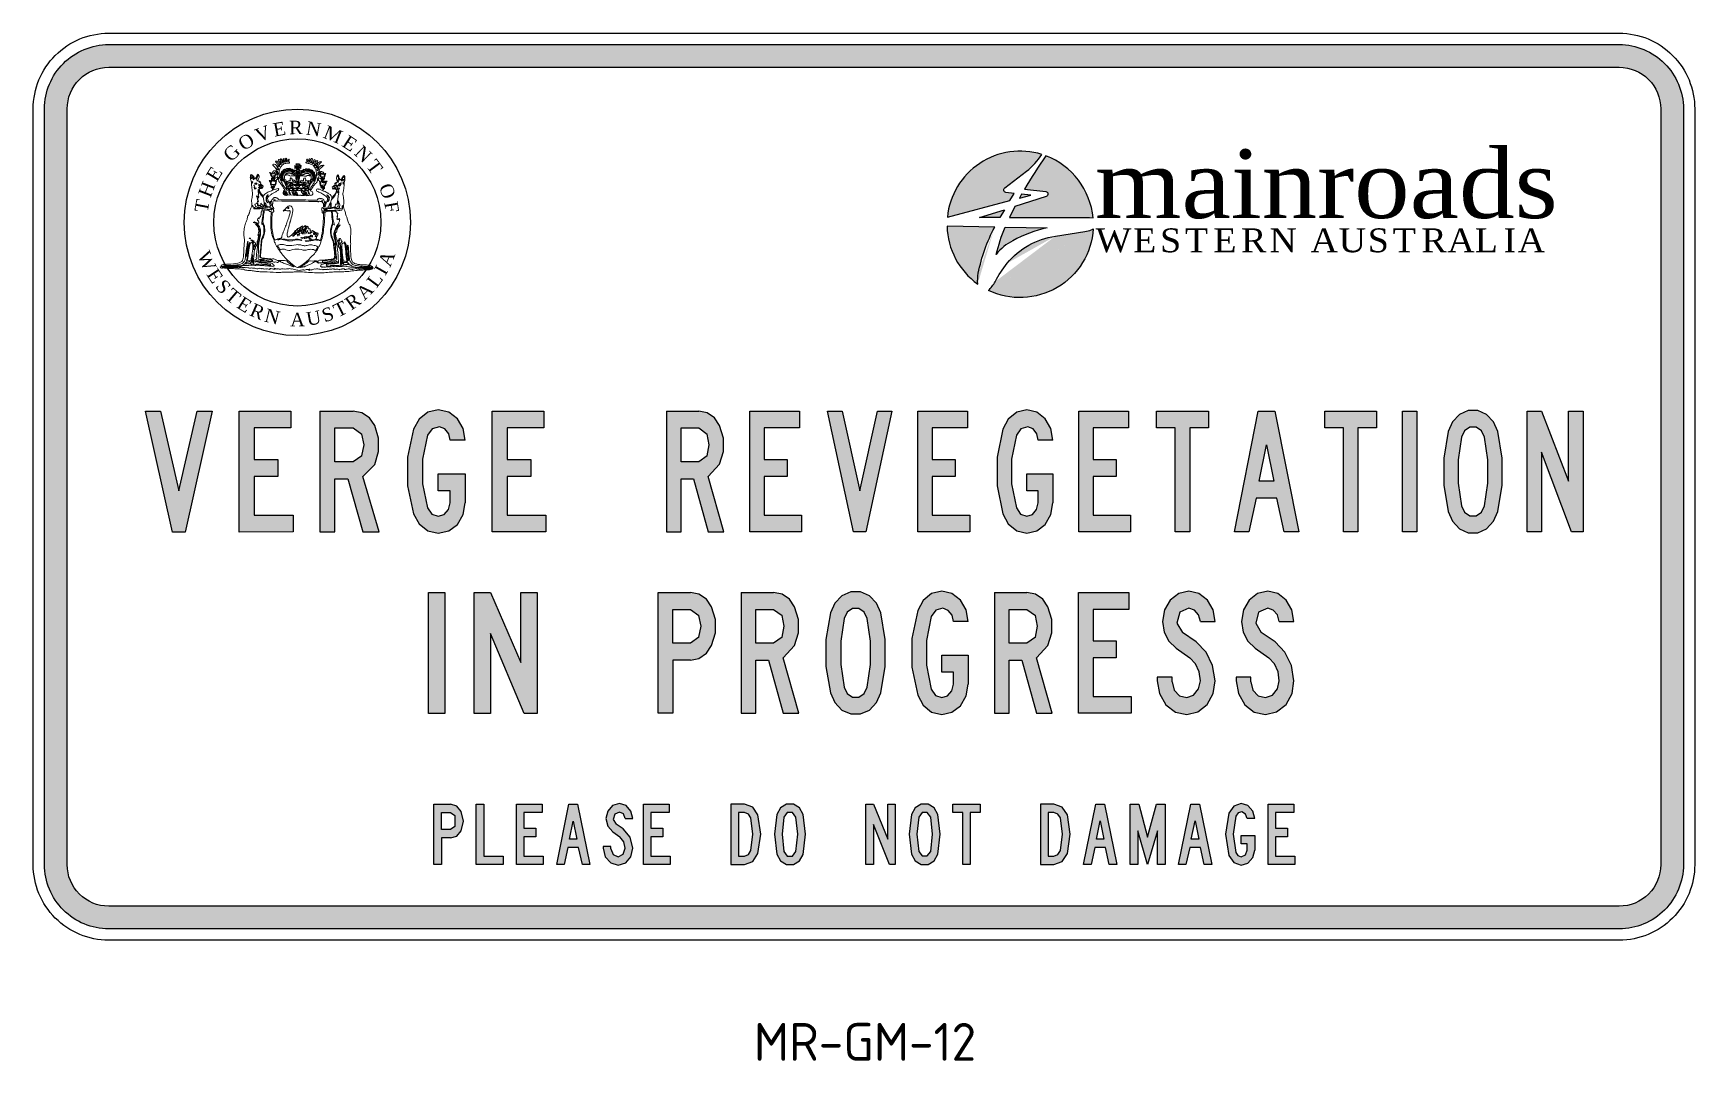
# Model space of a CAD drawing. Header units: millimetres. Extents: x 83 to 303, y 129 to 265.
import ezdxf

# ---------------------------------------------------------------- set-up
doc = ezdxf.new("R2010")
doc.units = ezdxf.units.MM
for name, color, linetype in [('L18', 4, 'Continuous'), ('L25', 1, 'Continuous'), ('L35', 3, 'Continuous'), ('T25', 1, 'Continuous'), ('TBLK18', 4, 'Continuous')]:
    doc.layers.add(name, color=color, linetype=linetype)
doc.styles.add('iso', font='iso3098b.shx')
doc.styles.add('ROMAN', font='TIMES.TTF')
doc.styles.add('Style 19', font='TIMES.TTF', dxfattribs={"width": 0.999999, "height": 1.659959})
doc.styles.add('Style 20', font='TIMES.TTF', dxfattribs={"width": 0.999999, "height": 1.659959})
doc.styles.add('Style 21', font='TIMES.TTF', dxfattribs={"width": 0.999999, "height": 1.659959})
doc.styles.add('Style 22', font='TIMES.TTF', dxfattribs={"width": 0.999999, "height": 1.659959})
doc.styles.add('Style 23', font='TIMES.TTF', dxfattribs={"width": 0.999999, "height": 1.659959})
doc.styles.add('Style 24', font='TIMES.TTF', dxfattribs={"width": 0.999999, "height": 1.659959})
doc.styles.add('Style 25', font='TIMES.TTF', dxfattribs={"width": 0.999999, "height": 1.659959})
doc.styles.add('Style 27', font='TIMES.TTF', dxfattribs={"width": 0.999999, "height": 1.659959})
doc.styles.add('Style 28', font='TIMES.TTF', dxfattribs={"width": 0.999999, "height": 1.659959})
doc.styles.add('Style 29', font='TIMES.TTF', dxfattribs={"width": 0.999999, "height": 1.659959})
doc.styles.add('Style 30', font='TIMES.TTF', dxfattribs={"width": 0.999999, "height": 1.659959})
doc.styles.add('Style 31', font='TIMES.TTF', dxfattribs={"width": 0.999999, "height": 1.659959})
doc.styles.add('Style 32', font='TIMES.TTF', dxfattribs={"width": 0.999999, "height": 1.659959})
doc.styles.add('Style 33', font='TIMES.TTF', dxfattribs={"width": 0.999999, "height": 1.659959})
doc.styles.add('Style 34', font='TIMES.TTF', dxfattribs={"width": 0.999999, "height": 1.659959})
doc.styles.add('Style 35', font='TIMES.TTF', dxfattribs={"width": 0.999999, "height": 1.659959})
doc.styles.add('Style 36', font='TIMES.TTF', dxfattribs={"width": 0.999999, "height": 1.659959})
doc.styles.add('Style 37', font='TIMES.TTF', dxfattribs={"width": 0.999999, "height": 1.659959})
doc.styles.add('Style 38', font='TIMES.TTF', dxfattribs={"width": 0.999999, "height": 1.659959})
doc.styles.add('Style 40', font='TIMES.TTF', dxfattribs={"width": 0.999999, "height": 1.660379})
doc.styles.add('Style 41', font='TIMES.TTF', dxfattribs={"width": 0.999999, "height": 1.660379})
doc.styles.add('Style 42', font='TIMES.TTF', dxfattribs={"width": 0.999999, "height": 1.660379})
doc.styles.add('Style 43', font='TIMES.TTF', dxfattribs={"width": 0.999999, "height": 1.660379})
doc.styles.add('Style 44', font='TIMES.TTF', dxfattribs={"width": 0.999999, "height": 1.660379})
doc.styles.add('Style 45', font='TIMES.TTF', dxfattribs={"width": 0.999999, "height": 1.660379})
doc.styles.add('Style 46', font='TIMES.TTF', dxfattribs={"width": 0.999999, "height": 1.660379})
doc.styles.add('Style 47', font='TIMES.TTF', dxfattribs={"width": 0.999999, "height": 1.660379})
doc.styles.add('Style 48', font='TIMES.TTF', dxfattribs={"width": 0.999999, "height": 1.660379})
doc.styles.add('Style 49', font='TIMES.TTF', dxfattribs={"width": 0.999999, "height": 1.660379})
doc.styles.add('Style 51', font='TIMES.TTF', dxfattribs={"width": 0.999999, "height": 1.660379})
doc.styles.add('Style 52', font='TIMES.TTF', dxfattribs={"width": 0.999999, "height": 1.660379})

msp = doc.modelspace()

# ---------------------------------------------------------------- texts
at = {"layer": 'L18', "width": 0.999999}
for s, rotation, style, p in [('R', 0.5908, 'Style 44', (116.94, 251.26)), ('O', 31.7282, 'Style 41', (110.89, 249.01)), ('V', 20.7545, 'Style 42', (112.85, 250.17)), ('E', 10.4373, 'Style 43', (114.99, 250.93)), ('N', 350.096, 'Style 45', (119.07, 251.25)), ('M', 338.0205, 'Style 46', (121.31, 250.84)), ('E', 326.6999, 'Style 47', (123.79, 249.76)), ('G', 42.6155, 'Style 40', (109.2, 247.5)), ('N', 316.4967, 'Style 48', (125.43, 248.66)), ('E', 58.7705, 'Style 38', (107.35, 244.86)), ('T', 306.3262, 'Style 49', (127.04, 247.06)), ('H', 69.0779, 'Style 37', (106.5, 242.75)), ('O', 290.0485, 'Style 51', (128.78, 244.34)), ('T', 79.3727, 'Style 36', (106.11, 240.81)), ('F', 280.0802, 'Style 52', (129.51, 242.19)), ('W', 293.3015, 'Style 19', (104.72, 235.32)), ('E', 303.45, 'Style 20', (105.92, 232.71)), ('I', 60.3769, 'Style 34', (129.65, 232.46)), ('A', 67.8458, 'Style 35', (130.29, 233.57)), ('S', 311.4576, 'Style 21', (107.06, 231.06)), ('A', 44.663, 'Style 32', (126.89, 229.18)), ('L', 53.5611, 'Style 33', (128.5, 230.82)), ('T', 319.4447, 'Style 22', (108.31, 229.68)), ('E', 327.733, 'Style 23', (109.85, 228.4)), ('R', 336.3912, 'Style 24', (111.56, 227.35)), ('T', 26.8371, 'Style 30', (123.37, 226.97)), ('R', 35.4702, 'Style 31', (125.15, 227.9)), ('N', 345.6958, 'Style 25', (113.54, 226.51)), ('A', 0.5984, 'Style 27', (117.08, 225.84)), ('U', 10.0844, 'Style 28', (119.38, 225.9)), ('S', 18.7721, 'Style 29', (121.62, 226.35))]:
    msp.add_text(s, height=1.77, rotation=rotation, dxfattribs=dict(at, style=style)).set_placement(p)
at = {"layer": 'T25', "color": 3, "style": 'iso'}
msp.add_text('               MR-GM-12', height=5, dxfattribs=at).set_placement((132.93, 128.67))

# ---------------------------------------------------------------- blocks, each defined once
blk = doc.blocks.new('LOGO')
at = {"layer": 'TBLK18'}
h = blk.add_hatch(color=256, dxfattribs=at)
edge = h.paths.add_edge_path()
edge.add_arc((4.081, 3.978), 3.32, 244.27101, 356.55428, ccw=False)
edge.add_arc((1.548, 2.153), 1.597, 313.15588, 331.06461)
edge.add_arc((9.247, -2.133), 7.215, 142.94457, 150.85656, ccw=False)
edge.add_arc((6.158, 0.022), 3.454, 97.99761, 140.60387, ccw=False)
edge.add_line((5.678, 3.443), (7.014, 3.652))
edge.add_line((7.014, 3.652), (7.248, 3.699))
edge.add_line((7.248, 3.699), (7.374, 3.76))
edge.add_line((7.374, 3.76), (7.395, 3.779))
edge = h.paths.add_edge_path()
edge.add_line((3.398, 3.851), (5.313, 3.82))
edge.add_arc((6.396, -1.453), 5.383, 101.60387, 119.465)
edge.add_arc((4.67, 1.336), 2.11, 115.90394, 142.52768)
edge.add_arc((12.254, 0.268), 9.553, 157.97257, 165.74946, ccw=False)
h.paths.add_polyline_path([(4.048, 5.169), (4.565, 5.305), (4.147, 5.345)], flags=17)
edge = h.paths.add_edge_path()
edge.add_arc((22.036, -4.729), 20.529, 144.86169, 149.89043)
edge.add_line((4.277, 5.569), (5.241, 5.471))
edge.add_arc((5.229, 5.355), 0.116, -72.43403, 84.16996, ccw=False)
edge.add_line((5.264, 5.245), (3.847, 4.796))
edge.add_line((3.847, 4.796), (3.599, 4.288))
edge.add_line((3.599, 4.288), (6.765, 4.288))
edge.add_line((6.765, 4.288), (7.225, 4.292))
edge.add_line((7.225, 4.292), (7.388, 4.273))
edge.add_arc((4.081, 3.978), 3.32, 5.09029, 69.42248)
h.paths.add_polyline_path([(2.243, 4.288), (3.373, 4.646), (3.162, 4.288)])
edge = h.paths.add_edge_path()
edge.add_line((2.927, 3.858), (0.763, 3.893))
edge.add_arc((4.081, 3.978), 3.32, 181.47842, 234.51385)
edge.add_arc((4.533, 1.386), 2.381, 170.88642, 182.65473, ccw=False)
edge.add_arc((9.681, 0.276), 7.645, 152.06083, 168.78807, ccw=False)
edge = h.paths.add_edge_path()
edge.add_arc((4.081, 3.978), 3.32, 72.86062, 174.27114)
edge.add_line((0.778, 4.31), (3.615, 5.055))
edge.add_line((3.615, 5.055), (3.808, 5.381))
edge.add_line((3.808, 5.381), (3.436, 5.424))
edge.add_arc((3.45, 5.539), 0.116, 127.45537, 263.39801, ccw=False)
edge.add_line((3.379, 5.631), (4.374, 6.393))
edge.add_arc((2.389, 8.881), 3.182, 308.58807, 327.07132)
for points in [[(5.06, 7.151, 0.473822), (0.778, 4.31), (3.615, 5.055), (3.808, 5.381), (3.436, 5.424, -0.674144), (3.379, 5.631), (4.374, 6.393, 0.080824), (5.06, 7.151, 0.080824)], [(5.248, 7.086, 0.021946), (4.277, 5.569), (5.241, 5.471, -0.814157), (5.264, 5.245), (3.847, 4.796), (3.599, 4.288), (6.765, 4.288), (7.225, 4.292), (7.388, 4.273, 0.288315), (5.248, 7.086, 0.288315)], [(2.927, 3.858), (0.763, 3.893, 0.235632), (2.154, 1.275, -0.051394), (2.182, 1.763, -0.073116), (2.927, 3.858)], [(7.395, 3.779, -0.533296), (2.64, 0.988, 0.078301), (2.946, 1.38, -0.034536), (3.489, 2.214, -0.188077), (5.678, 3.443), (7.014, 3.652), (7.248, 3.699), (7.374, 3.76), (7.395, 3.779)], [(3.398, 3.851), (5.313, 3.82, 0.078092), (3.748, 3.234, 0.116693), (2.995, 2.62, -0.033946)]]:
    blk.add_lwpolyline(points, format="xyb", close=True, dxfattribs=at)
for points in [[(4.048, 5.169), (4.565, 5.305), (4.147, 5.345)], [(2.243, 4.288), (3.373, 4.646), (3.162, 4.288)]]:
    blk.add_lwpolyline(points, close=True, dxfattribs=at)
at = {"layer": 'TBLK18', "style": 'ROMAN'}
for s, height, width, p in [('mainroads', 3.1192, 1.07, (7.48, 4.267)), ('W', 1.083, 1.05, (7.506, 2.715)), ('E', 1.083, 1.05, (9.209, 2.715)), ('S', 1.083, 1.05, (10.432, 2.715)), ('T', 1.083, 1.05, (11.561, 2.715)), ('E', 1.083, 1.05, (12.851, 2.715)), ('R', 1.083, 1.05, (14.106, 2.715)), ('N', 1.083, 1.05, (15.393, 2.715)), ('A', 1.083, 1.05, (17.257, 2.715)), ('U', 1.083, 1.05, (18.536, 2.715)), ('S', 1.083, 1.05, (19.858, 2.715)), ('T', 1.083, 1.05, (20.99, 2.715)), ('R', 1.083, 1.05, (22.288, 2.715)), ('A', 1.083, 1.05, (23.467, 2.715)), ('L', 1.083, 1.05, (24.712, 2.715)), ('I', 1.083, 1.05, (26.018, 2.715)), ('A', 1.083, 1.05, (26.663, 2.715))]:
    blk.add_text(s, height=height, dxfattribs=dict(at, width=width)).set_placement(p)

# ---------------------------------------------------------------- hatches: boundary and pattern name
at = {"layer": 'L25'}
h = msp.add_hatch(color=256, dxfattribs=at)
edge = h.paths.add_edge_path(flags=16)
edge.add_line((87.54, 154.62), (87.54, 254.62))
edge.add_arc((93.04, 254.62), 5.5, 90, 180, ccw=False)
edge.add_line((93.04, 260.12), (293.04, 260.12))
edge.add_arc((293.04, 254.62), 5.5, 0, 90, ccw=False)
edge.add_line((298.54, 254.62), (298.54, 154.62))
edge.add_arc((293.04, 154.62), 5.5, 270, 360, ccw=False)
edge.add_line((293.04, 149.12), (93.04, 149.12))
edge.add_arc((93.04, 154.62), 5.5, 180, 270, ccw=False)
edge = h.paths.add_edge_path()
edge.add_line((84.54, 154.62), (84.54, 254.62))
edge.add_arc((93.04, 254.62), 8.5, 90, 180, ccw=False)
edge.add_line((93.04, 263.12), (293.04, 263.12))
edge.add_arc((293.04, 254.62), 8.5, 0, 90, ccw=False)
edge.add_line((301.54, 254.62), (301.54, 154.62))
edge.add_arc((293.04, 154.62), 8.5, -90, 0, ccw=False)
edge.add_line((293.04, 146.12), (93.04, 146.12))
edge.add_arc((93.04, 154.62), 8.5, 180, 270, ccw=False)
h = msp.add_hatch(color=256, dxfattribs=at)
h.paths.add_polyline_path([(110.31, 198.62), (110.31, 214.62), (117.15, 214.62), (117.15, 212.39), (112.31, 212.39), (112.31, 208.23), (115.44, 208.23), (115.45, 205.99), (112.31, 205.98), (112.31, 200.87), (117.44, 200.87), (117.44, 198.63)])
h.paths.add_polyline_path([(101.47, 198.62), (97.91, 214.62), (99.91, 214.62), (102.33, 204.06), (104.75, 214.62), (106.75, 214.62), (103.18, 198.62)])
h.paths.add_polyline_path([(143.81, 198.63), (143.81, 214.62), (150.65, 214.63), (150.65, 212.39), (145.8, 212.39), (145.8, 208.23), (148.94, 208.23), (148.94, 205.99), (145.8, 205.99), (145.8, 200.87), (150.93, 200.87), (150.93, 198.63)])
h.paths.add_polyline_path([(126.7, 205.99), (128.27, 207.58), (128.78, 209.26), (128.78, 211.03), (128.27, 212.7), (127.55, 213.73), (126.56, 214.39), (125.42, 214.62), (121, 214.62), (121, 198.63), (122.99, 198.63), (122.99, 205.66), (124.71, 205.66), (126.7, 198.63), (128.84, 198.63)])
h.paths.add_polyline_path([(126.56, 208.71), (125.42, 207.91), (122.99, 207.91), (122.99, 212.39), (125.42, 212.39), (126.56, 211.59), (126.85, 210.15)], flags=16)
h.paths.add_polyline_path([(140.24, 210.78), (138.25, 210.78), (138.06, 211.63), (137.55, 212.26), (136.82, 212.55), (135.87, 212.29), (135.26, 211.43), (134.6, 208.26), (134.6, 205), (135.26, 201.82), (135.81, 201.01), (136.68, 200.71), (137.46, 200.95), (138.03, 201.59), (138.25, 202.47), (138.25, 204.07), (136.68, 204.07), (136.68, 206.31), (140.24, 206.31), (140.24, 202.47), (139.98, 200.93), (139.21, 199.64), (138.05, 198.77), (136.68, 198.47), (135.3, 198.78), (134.14, 199.69), (133.4, 201.03), (132.6, 204.72), (132.6, 208.53), (133.4, 212.23), (134.14, 213.57), (135.3, 214.47), (136.68, 214.78), (138.05, 214.49), (139.21, 213.62), (139.97, 212.32)])
h = msp.add_hatch(color=256, dxfattribs=at)
h.paths.add_polyline_path([(256.51, 198.63), (256.51, 212.39), (254.04, 212.39), (254.04, 214.63), (260.9, 214.63), (260.9, 212.39), (258.43, 212.39), (258.43, 198.63)])
h.paths.add_polyline_path([(247.3, 205.35), (245.38, 205.35), (246.34, 210.15)], flags=16)
h.paths.add_polyline_path([(242.08, 198.63), (245.24, 214.63), (247.44, 214.63), (250.6, 198.63), (248.68, 198.63), (247.71, 203.11), (244.97, 203.11), (244, 198.63)])
h.paths.add_polyline_path([(234.25, 198.63), (234.25, 212.39), (231.78, 212.39), (231.78, 214.63), (238.64, 214.63), (238.64, 212.39), (236.17, 212.39), (236.17, 198.63)])
h.paths.add_polyline_path([(221.47, 198.63), (221.47, 214.63), (228.07, 214.63), (228.07, 212.39), (223.39, 212.39), (223.39, 208.23), (226.41, 208.23), (226.41, 205.99), (223.39, 205.99), (223.39, 200.87), (228.33, 200.87), (228.33, 198.63)])
h.paths.add_polyline_path([(200.17, 198.63), (200.17, 214.63), (206.76, 214.63), (206.76, 212.39), (202.09, 212.39), (202.09, 208.23), (205.12, 208.23), (205.12, 205.99), (202.09, 205.99), (202.09, 200.87), (207.04, 200.87), (207.04, 198.63)])
h.paths.add_polyline_path([(191.65, 198.63), (188.21, 214.63), (190.14, 214.63), (192.48, 204.07), (194.81, 214.63), (196.74, 214.63), (193.3, 198.63)])
h.paths.add_polyline_path([(177.91, 198.63), (177.91, 214.63), (184.5, 214.63), (184.5, 212.39), (179.83, 212.39), (179.83, 208.23), (182.86, 208.23), (182.86, 205.99), (179.83, 205.99), (179.83, 200.87), (184.78, 200.87), (184.78, 198.63)])
h.paths.add_polyline_path([(280.83, 198.63), (280.83, 214.63), (282.75, 214.63), (286.32, 205.35), (286.32, 214.63), (288.25, 214.63), (288.25, 198.63), (286.74, 198.63), (282.75, 209.19), (282.75, 198.63)])
h.paths.add_polyline_path([(275.2, 202.07), (275.63, 205.09), (275.63, 208.16), (275.2, 211.19), (274.79, 212.01), (274.09, 212.49), (273.28, 212.49), (272.57, 212.01), (272.17, 211.19), (271.73, 208.16), (271.73, 205.09), (272.17, 202.07), (272.57, 201.24), (273.28, 200.77), (274.09, 200.77), (274.79, 201.24)], flags=16)
h.paths.add_polyline_path([(276.98, 201.35), (277.55, 204.84), (277.55, 208.41), (276.98, 211.91), (276.41, 213.21), (275.48, 214.19), (274.31, 214.71), (273.06, 214.71), (271.89, 214.19), (270.95, 213.21), (270.39, 211.91), (269.81, 208.41), (269.81, 204.84), (270.39, 201.35), (270.95, 200.05), (271.89, 199.06), (273.06, 198.54), (274.31, 198.54), (275.48, 199.06), (276.41, 200.05)])
h.paths.add_polyline_path([(264.34, 198.63), (264.34, 214.63), (266.26, 214.63), (266.26, 198.63)])
h.paths.add_polyline_path([(172.27, 208.71), (171.17, 207.91), (168.84, 207.91), (168.84, 212.39), (171.17, 212.39), (172.27, 211.59), (172.56, 210.15)], flags=16)
h.paths.add_polyline_path([(166.91, 214.63), (166.91, 198.63), (168.84, 198.63), (168.84, 205.67), (170.48, 205.67), (172.41, 198.63), (174.48, 198.63), (172.41, 205.99), (173.93, 207.59), (174.42, 209.26), (174.42, 211.03), (173.93, 212.7), (173.23, 213.73), (172.27, 214.39), (171.17, 214.63)])
h.paths.add_polyline_path([(218.03, 210.78), (216.11, 210.78), (215.93, 211.63), (215.43, 212.26), (214.74, 212.55), (213.81, 212.29), (213.22, 211.43), (212.59, 208.26), (212.59, 205), (213.22, 201.83), (213.75, 201.01), (214.6, 200.71), (215.35, 200.95), (215.9, 201.59), (216.11, 202.47), (216.11, 204.07), (214.6, 204.07), (214.6, 206.31), (218.03, 206.31), (218.03, 202.47), (217.77, 200.93), (217.03, 199.64), (215.91, 198.77), (214.6, 198.47), (213.27, 198.78), (212.15, 199.69), (211.43, 201.03), (210.67, 204.73), (210.67, 208.53), (211.43, 212.23), (212.15, 213.57), (213.27, 214.47), (214.6, 214.79), (215.91, 214.49), (217.03, 213.62), (217.77, 212.32)])
h = msp.add_hatch(color=256, dxfattribs=at)
h.paths.add_polyline_path([(135.4, 174.62), (135.4, 190.62), (137.56, 190.62), (137.56, 174.62)])
h.paths.add_polyline_path([(141.41, 174.62), (141.41, 190.62), (143.58, 190.62), (147.59, 181.35), (147.59, 190.62), (149.75, 190.62), (149.75, 174.62), (148.06, 174.62), (143.58, 185.18), (143.58, 174.62)])
h = msp.add_hatch(color=256, dxfattribs=at)
h.paths.add_polyline_path([(221.44, 174.64), (221.44, 190.63), (228.12, 190.63), (228.12, 188.39), (223.39, 188.39), (223.39, 184.24), (226.45, 184.24), (226.45, 182), (223.39, 182), (223.39, 176.88), (228.4, 176.88), (228.4, 174.64)])
h.paths.add_polyline_path([(193.46, 178.08), (193.91, 181.1), (193.91, 184.17), (193.46, 187.19), (193.06, 188.02), (192.35, 188.49), (191.52, 188.49), (190.81, 188.02), (190.41, 187.19), (189.96, 184.17), (189.96, 181.1), (190.41, 178.08), (190.81, 177.25), (191.52, 176.78), (192.35, 176.78), (193.06, 177.25)], flags=16)
h.paths.add_polyline_path([(195.27, 177.35), (195.85, 180.85), (195.85, 184.42), (195.27, 187.92), (194.7, 189.22), (193.76, 190.2), (192.57, 190.72), (191.3, 190.72), (190.12, 190.2), (189.17, 189.22), (188.59, 187.92), (188.01, 184.42), (188.01, 180.85), (188.59, 177.35), (189.17, 176.05), (190.12, 175.07), (191.3, 174.55), (192.57, 174.55), (193.76, 175.07), (194.7, 176.05)])
h.paths.add_polyline_path([(170.09, 181.67), (171.19, 181.91), (172.17, 182.58), (172.87, 183.6), (173.37, 185.27), (173.37, 187.04), (172.87, 188.71), (172.17, 189.73), (171.19, 190.4), (170.09, 190.63), (165.77, 190.63), (165.77, 174.64), (167.72, 174.64), (167.72, 181.67)])
h.paths.add_polyline_path([(215.88, 182), (217.4, 183.6), (217.9, 185.27), (217.9, 187.04), (217.4, 188.71), (216.7, 189.73), (215.73, 190.4), (214.62, 190.63), (210.3, 190.63), (210.3, 174.64), (212.25, 174.64), (212.25, 181.67), (213.93, 181.67), (215.88, 174.64), (217.96, 174.64)])
h.paths.add_polyline_path([(215.74, 184.71), (214.62, 183.92), (212.25, 183.92), (212.25, 188.39), (214.62, 188.39), (215.74, 187.6), (216.02, 186.16)], flags=16)
h.paths.add_polyline_path([(206.83, 186.79), (204.88, 186.79), (204.7, 187.63), (204.19, 188.26), (203.49, 188.55), (202.55, 188.3), (201.95, 187.44), (201.31, 184.26), (201.31, 181), (201.95, 177.83), (202.5, 177.01), (203.35, 176.72), (204.11, 176.96), (204.67, 177.6), (204.88, 178.48), (204.88, 180.08), (203.35, 180.08), (203.35, 182.32), (206.83, 182.32), (206.83, 178.48), (206.57, 176.94), (205.81, 175.64), (204.68, 174.78), (203.35, 174.48), (202, 174.79), (200.87, 175.7), (200.15, 177.04), (199.37, 180.73), (199.37, 184.54), (200.15, 188.23), (200.87, 189.57), (202, 190.48), (203.35, 190.79), (204.68, 190.49), (205.81, 189.63), (206.57, 188.33)])
h.paths.add_polyline_path([(182.33, 182), (183.86, 183.6), (184.36, 185.27), (184.36, 187.04), (183.86, 188.71), (183.16, 189.73), (182.19, 190.4), (181.08, 190.63), (176.77, 190.63), (176.77, 174.64), (178.71, 174.64), (178.71, 181.67), (180.38, 181.67), (182.33, 174.64), (184.42, 174.64)])
h.paths.add_polyline_path([(182.19, 184.71), (181.08, 183.92), (178.71, 183.92), (178.71, 188.39), (181.08, 188.39), (182.19, 187.6), (182.48, 186.16)], flags=16)
h.paths.add_polyline_path([(171.19, 184.71), (170.09, 183.92), (167.72, 183.92), (167.72, 188.39), (170.09, 188.39), (171.19, 187.6), (171.48, 186.16)], flags=16)
h.paths.add_polyline_path([(244.26, 178.8), (244.26, 179.43), (242.32, 179.43), (242.32, 178.95), (242.61, 177.24), (243.45, 175.78), (244.72, 174.81), (246.21, 174.48), (247.68, 174.82), (248.92, 175.8), (249.73, 177.25), (249.97, 178.95), (249.63, 180.95), (248.77, 182.71), (247.47, 184.08), (245.65, 185.35), (244.92, 186.58), (245.29, 188), (246.5, 188.55), (247.24, 188.29), (247.79, 187.65), (248.02, 186.79), (249.97, 186.79), (249.71, 188.33), (248.96, 189.63), (247.83, 190.49), (246.5, 190.79), (245.16, 190.49), (244.02, 189.63), (243.27, 188.33), (243.01, 186.79), (243.23, 185.39), (243.86, 184.17), (244.82, 183.27), (246.63, 182), (247.39, 181.18), (247.86, 180.13), (248.02, 178.95), (247.78, 177.88), (247.13, 177.06), (246.21, 176.72), (245.25, 176.93), (244.52, 177.7)])
h.paths.add_polyline_path([(233.83, 178.8), (233.83, 179.43), (231.88, 179.43), (231.88, 178.95), (232.17, 177.24), (233.01, 175.78), (234.28, 174.81), (235.77, 174.48), (237.24, 174.82), (238.48, 175.8), (239.29, 177.25), (239.53, 178.95), (239.19, 180.95), (238.33, 182.71), (237.03, 184.08), (235.22, 185.35), (234.48, 186.58), (234.85, 188), (236.06, 188.55), (236.8, 188.29), (237.35, 187.65), (237.59, 186.79), (239.53, 186.79), (239.27, 188.33), (238.52, 189.63), (237.39, 190.49), (236.06, 190.79), (234.72, 190.49), (233.59, 189.63), (232.83, 188.33), (232.57, 186.79), (232.79, 185.39), (233.42, 184.17), (234.38, 183.27), (236.19, 182), (236.95, 181.18), (237.43, 180.13), (237.59, 178.95), (237.35, 177.88), (236.69, 177.06), (235.77, 176.72), (234.81, 176.93), (234.09, 177.7)])
h = msp.add_hatch(color=256, dxfattribs=at)
h.paths.add_polyline_path([(155.04, 157.98), (154.05, 157.98), (154.55, 160.39)], flags=16)
h.paths.add_polyline_path([(147.03, 154.63), (147.03, 162.63), (150.43, 162.63), (150.43, 161.5), (148.02, 161.5), (148.02, 159.43), (149.58, 159.43), (149.58, 158.31), (148.02, 158.31), (148.02, 155.75), (150.57, 155.75), (150.57, 154.63)])
h.paths.add_polyline_path([(141.7, 154.63), (141.7, 162.63), (142.7, 162.63), (142.7, 155.75), (145.25, 155.75), (145.25, 154.63)])
h.paths.add_polyline_path([(137.09, 161.5), (138.3, 161.5), (138.86, 161.11), (138.86, 159.66), (138.3, 159.27), (137.09, 159.27)], flags=16)
h.paths.add_polyline_path([(176.42, 155.75), (177.21, 155.75), (177.74, 155.96), (178.07, 156.47), (178.34, 158.63), (178.07, 160.79), (177.74, 161.31), (177.21, 161.51), (176.42, 161.51)], flags=16)
h.paths.add_polyline_path([(175.41, 154.63), (177.21, 154.63), (178.31, 155.03), (179, 156.07), (179.38, 158.63), (179, 161.19), (178.32, 162.24), (177.21, 162.63), (175.41, 162.63)])
h.paths.add_polyline_path([(163.84, 154.63), (163.84, 162.63), (167.25, 162.63), (167.25, 161.5), (164.83, 161.5), (164.83, 159.43), (166.4, 159.43), (166.4, 158.31), (164.83, 158.31), (164.83, 155.75), (167.39, 155.75), (167.39, 154.63)])
h.paths.add_polyline_path([(152.35, 154.63), (153.98, 162.63), (155.11, 162.63), (156.75, 154.63), (155.75, 154.63), (155.26, 156.87), (153.84, 156.87), (153.34, 154.63)])
h.paths.add_polyline_path([(201.87, 156.35), (202.13, 158.64), (201.87, 160.91), (201.42, 161.5), (200.73, 161.5), (200.29, 160.91), (200.03, 158.64), (200.29, 156.35), (200.73, 155.76), (201.42, 155.76)], flags=16)
h.paths.add_polyline_path([(202.81, 155.99), (203.14, 158.64), (202.81, 161.27), (202.34, 162.14), (201.53, 162.64), (200.62, 162.64), (199.82, 162.14), (199.35, 161.27), (199.01, 158.64), (199.35, 155.99), (199.82, 155.12), (200.62, 154.62), (201.53, 154.62), (202.34, 155.12)])
h.paths.add_polyline_path([(193.3, 154.63), (193.3, 162.63), (194.31, 162.63), (196.18, 157.99), (196.18, 162.63), (197.19, 162.63), (197.19, 154.63), (196.4, 154.63), (194.31, 159.91), (194.31, 154.63)])
h.paths.add_polyline_path([(184.03, 156.35), (184.29, 158.63), (184.03, 160.91), (183.59, 161.5), (182.89, 161.5), (182.45, 160.91), (182.19, 158.63), (182.45, 156.35), (182.89, 155.75), (183.59, 155.75)], flags=16)
h.paths.add_polyline_path([(184.97, 155.98), (185.3, 158.63), (184.97, 161.27), (184.49, 162.13), (183.7, 162.64), (182.78, 162.64), (181.99, 162.14), (181.52, 161.27), (181.18, 158.63), (181.52, 155.99), (181.99, 155.12), (182.78, 154.62), (183.7, 154.62), (184.49, 155.12)])
h.paths.add_polyline_path([(228.28, 154.63), (228.28, 162.63), (229.42, 162.63), (230.56, 158.23), (231.77, 162.63), (232.91, 162.63), (232.91, 154.63), (231.91, 154.63), (231.91, 159.11), (230.56, 154.63), (229.28, 159.11), (229.28, 154.63)])
h.paths.add_polyline_path([(224.8, 157.99), (223.81, 157.99), (224.31, 160.4)], flags=16)
h.paths.add_polyline_path([(222.1, 154.63), (223.73, 162.63), (224.87, 162.63), (226.51, 154.63), (225.51, 154.63), (225.02, 156.88), (223.59, 156.88), (223.1, 154.63)])
h.paths.add_polyline_path([(217.41, 155.75), (218.19, 155.75), (218.72, 155.96), (219.05, 156.47), (219.32, 158.64), (219.05, 160.79), (218.72, 161.31), (218.19, 161.51), (217.41, 161.51)], flags=16)
h.paths.add_polyline_path([(216.42, 154.63), (218.19, 154.63), (219.29, 155.03), (219.97, 156.07), (220.34, 158.64), (219.97, 161.19), (219.29, 162.24), (218.19, 162.63), (216.42, 162.63)])
h.paths.add_polyline_path([(206.12, 154.63), (206.12, 161.51), (204.82, 161.51), (204.82, 162.63), (208.42, 162.63), (208.42, 161.51), (207.12, 161.51), (207.12, 154.63)])
h.paths.add_polyline_path([(246.55, 154.63), (246.55, 162.63), (249.96, 162.63), (249.96, 161.51), (247.54, 161.51), (247.54, 159.43), (249.1, 159.43), (249.1, 158.31), (247.54, 158.31), (247.54, 155.75), (250.1, 155.75), (250.1, 154.63)])
h.paths.add_polyline_path([(237.38, 157.99), (236.38, 157.99), (236.88, 160.4)], flags=16)
h.paths.add_polyline_path([(234.68, 154.63), (236.31, 162.63), (237.45, 162.63), (239.08, 154.63), (238.09, 154.63), (237.59, 156.88), (236.17, 156.88), (235.67, 154.63)])
h.paths.add_polyline_path([(138.3, 158.15), (137.09, 158.15), (137.09, 154.63), (136.1, 154.63), (136.1, 162.63), (138.3, 162.63), (139.13, 162.37), (139.72, 161.66), (140, 160.39), (139.72, 159.11), (139.13, 158.4)])
h.paths.add_polyline_path([(159.52, 156.71), (159.52, 157.03), (158.52, 157.03), (158.52, 156.79), (158.79, 155.67), (159.51, 154.84), (160.51, 154.55), (161.49, 154.85), (162.19, 155.67), (162.42, 156.79), (162.06, 158.24), (161.15, 159.35), (160.23, 159.98), (159.85, 160.6), (160.04, 161.31), (160.65, 161.58), (161.19, 161.32), (161.43, 160.71), (162.42, 160.71), (162.19, 161.71), (161.54, 162.44), (160.65, 162.71), (159.76, 162.44), (159.11, 161.71), (158.87, 160.71), (159.12, 159.69), (159.8, 158.95), (160.72, 158.31), (161.25, 157.65), (161.43, 156.79), (161.16, 156.02), (160.51, 155.67), (159.81, 155.94)])
h.paths.add_polyline_path([(244.77, 160.71), (243.77, 160.71), (243.57, 161.31), (243.06, 161.59), (242.59, 161.47), (242.28, 161.03), (241.91, 158.64), (242.28, 156.23), (242.55, 155.83), (243, 155.67), (243.55, 155.93), (243.77, 156.55), (243.77, 157.35), (243, 157.35), (243, 158.47), (244.77, 158.47), (244.77, 156.55), (244.53, 155.55), (243.88, 154.82), (243, 154.55), (242, 154.91), (241.36, 155.83), (240.91, 158.64), (241.36, 161.43), (242, 162.36), (243, 162.71), (243.88, 162.45), (244.53, 161.71)])

# ---------------------------------------------------------------- linework, layer by layer
at = {"layer": 'L18'}
for points in [[(84.54, 154.62), (84.54, 254.62, -0.414214), (93.04, 263.12), (293.04, 263.12, -0.414214), (301.54, 254.62), (301.54, 154.62, -0.414214), (293.04, 146.12), (93.04, 146.12, -0.414214)], [(87.54, 154.62), (87.54, 254.62, -0.414214), (93.04, 260.12), (293.04, 260.12, -0.414214), (298.54, 254.62), (298.54, 154.62, -0.414214), (293.04, 149.12), (93.04, 149.12, -0.414214)]]:
    msp.add_lwpolyline(points, format="xyb", close=True, dxfattribs=at)
for points in [[(101.47, 198.62), (97.91, 214.62), (99.91, 214.62), (102.33, 204.06), (104.75, 214.62), (106.75, 214.62), (103.18, 198.62), (101.47, 198.62), (101.47, 198.62)], [(110.31, 198.62), (110.31, 214.62), (117.15, 214.62), (117.15, 212.39), (112.31, 212.39), (112.31, 208.23), (115.44, 208.23), (115.45, 205.99), (112.31, 205.98), (112.31, 200.87), (117.44, 200.87), (117.44, 198.63), (110.31, 198.62), (110.31, 198.62)], [(121, 214.62), (121, 198.63), (122.99, 198.63), (122.99, 205.66), (124.71, 205.66), (126.7, 198.63), (128.84, 198.63), (126.7, 205.99)], [(121, 214.62), (125.42, 214.62)], [(128.27, 212.7), (127.55, 213.73), (126.56, 214.39), (125.42, 214.62)], [(136.68, 214.78), (135.3, 214.47), (134.14, 213.57), (133.4, 212.23)], [(140.24, 210.78), (139.97, 212.32), (139.21, 213.62), (138.05, 214.49), (136.68, 214.78)], [(143.81, 198.63), (143.81, 214.62), (150.65, 214.63), (150.65, 212.39), (145.8, 212.39), (145.8, 208.23), (148.94, 208.23), (148.94, 205.99), (145.8, 205.99), (145.8, 200.87), (150.93, 200.87), (150.93, 198.63), (143.81, 198.63), (143.81, 198.63)], [(166.91, 214.63), (166.91, 198.63), (168.84, 198.63), (168.84, 205.67), (170.48, 205.67), (172.41, 198.63), (174.48, 198.63), (172.41, 205.99)], [(166.91, 214.63), (171.17, 214.63)], [(173.93, 212.7), (173.23, 213.73), (172.27, 214.39), (171.17, 214.63)], [(177.91, 198.63), (177.91, 214.63), (184.5, 214.63), (184.5, 212.39), (179.83, 212.39), (179.83, 208.23), (182.86, 208.23), (182.86, 205.99), (179.83, 205.99), (179.83, 200.87), (184.78, 200.87), (184.78, 198.63), (177.91, 198.63), (177.91, 198.63)], [(191.65, 198.63), (188.21, 214.63), (190.14, 214.63), (192.48, 204.07), (194.81, 214.63), (196.74, 214.63), (193.3, 198.63), (191.65, 198.63), (191.65, 198.63)], [(200.17, 198.63), (200.17, 214.63), (206.76, 214.63), (206.76, 212.39), (202.09, 212.39), (202.09, 208.23), (205.12, 208.23), (205.12, 205.99), (202.09, 205.99), (202.09, 200.87), (207.04, 200.87), (207.04, 198.63), (200.17, 198.63), (200.17, 198.63)], [(214.6, 214.79), (213.27, 214.47), (212.15, 213.57), (211.43, 212.23)], [(218.03, 210.78), (217.77, 212.32), (217.03, 213.62), (215.91, 214.49), (214.6, 214.79)], [(221.47, 198.63), (221.47, 214.63), (228.07, 214.63), (228.07, 212.39), (223.39, 212.39), (223.39, 208.23), (226.41, 208.23), (226.41, 205.99), (223.39, 205.99), (223.39, 200.87), (228.33, 200.87), (228.33, 198.63), (221.47, 198.63), (221.47, 198.63)], [(234.25, 198.63), (234.25, 212.39), (231.78, 212.39), (231.78, 214.63), (238.64, 214.63), (238.64, 212.39), (236.17, 212.39), (236.17, 198.63), (234.25, 198.63), (234.25, 198.63)], [(242.08, 198.63), (245.24, 214.63), (247.44, 214.63), (250.6, 198.63), (248.68, 198.63), (247.71, 203.11), (244.97, 203.11), (244, 198.63), (242.08, 198.63), (242.08, 198.63)], [(256.51, 198.63), (256.51, 212.39), (254.04, 212.39), (254.04, 214.63), (260.9, 214.63), (260.9, 212.39), (258.43, 212.39), (258.43, 198.63), (256.51, 198.63), (256.51, 198.63)], [(264.34, 198.63), (264.34, 214.63), (266.26, 214.63), (266.26, 198.63), (264.34, 198.63), (264.34, 198.63)], [(276.98, 201.35), (277.55, 204.84), (277.55, 208.41), (276.98, 211.91), (276.41, 213.21), (275.48, 214.19), (274.31, 214.71), (273.06, 214.71), (271.89, 214.19), (270.95, 213.21), (270.39, 211.91), (269.81, 208.41), (269.81, 204.84), (270.39, 201.35), (270.95, 200.05), (271.89, 199.06), (273.06, 198.54), (274.31, 198.54), (275.48, 199.06), (276.41, 200.05), (276.98, 201.35), (276.98, 201.35)], [(280.83, 198.63), (280.83, 214.63), (282.75, 214.63), (286.32, 205.35), (286.32, 214.63), (288.25, 214.63), (288.25, 198.63), (286.74, 198.63), (282.75, 209.19), (282.75, 198.63), (280.83, 198.63), (280.83, 198.63)], [(122.99, 212.39), (125.42, 212.39), (126.56, 211.59)], [(126.56, 208.71), (125.42, 207.91), (122.99, 207.91), (122.99, 212.39)], [(126.56, 208.71), (126.85, 210.15), (126.56, 211.59)], [(128.27, 207.58), (128.78, 209.26), (128.78, 211.03), (128.27, 212.7)], [(133.4, 212.23), (132.6, 208.53), (132.6, 204.72), (133.4, 201.03)], [(140.24, 210.78), (138.25, 210.78), (138.06, 211.63), (137.55, 212.26), (136.82, 212.55), (135.87, 212.29), (135.26, 211.43), (134.6, 208.26), (134.6, 205), (135.26, 201.82), (135.81, 201.01), (136.68, 200.71), (137.46, 200.95), (138.03, 201.59), (138.25, 202.47)], [(168.84, 212.39), (171.17, 212.39), (172.27, 211.59)], [(172.27, 208.71), (171.17, 207.91), (168.84, 207.91), (168.84, 212.39)], [(172.27, 208.71), (172.56, 210.15), (172.27, 211.59)], [(173.93, 207.59), (174.42, 209.26), (174.42, 211.03), (173.93, 212.7)], [(211.43, 212.23), (210.67, 208.53), (210.67, 204.73), (211.43, 201.03)], [(218.03, 210.78), (216.11, 210.78), (215.93, 211.63), (215.43, 212.26), (214.74, 212.55), (213.81, 212.29), (213.22, 211.43), (212.59, 208.26), (212.59, 205), (213.22, 201.83), (213.75, 201.01), (214.6, 200.71), (215.35, 200.95), (215.9, 201.59), (216.11, 202.47)], [(275.2, 202.07), (275.63, 205.09), (275.63, 208.16), (275.2, 211.19), (274.79, 212.01), (274.09, 212.49), (273.28, 212.49), (272.57, 212.01), (272.17, 211.19), (271.73, 208.16), (271.73, 205.09), (272.17, 202.07), (272.57, 201.24), (273.28, 200.77), (274.09, 200.77), (274.79, 201.24), (275.2, 202.07), (275.2, 202.07)], [(247.3, 205.35), (245.38, 205.35), (246.34, 210.15), (247.3, 205.35), (247.3, 205.35)], [(126.7, 205.99), (128.27, 207.58)], [(172.41, 205.99), (173.93, 207.59)], [(138.25, 202.47), (138.25, 204.07), (136.68, 204.07), (136.68, 206.31), (140.24, 206.31), (140.24, 202.47)], [(216.11, 202.47), (216.11, 204.07), (214.6, 204.07), (214.6, 206.31), (218.03, 206.31), (218.03, 202.47)], [(136.68, 198.47), (138.05, 198.77), (139.21, 199.64), (139.98, 200.93), (140.24, 202.47)], [(214.6, 198.47), (215.91, 198.77), (217.03, 199.64), (217.77, 200.93), (218.03, 202.47)], [(133.4, 201.03), (134.14, 199.69), (135.3, 198.78), (136.68, 198.47)], [(211.43, 201.03), (212.15, 199.69), (213.27, 198.78), (214.6, 198.47)], [(135.4, 174.62), (135.4, 190.62), (137.56, 190.62), (137.56, 174.62), (135.4, 174.62), (135.4, 174.62)], [(141.41, 174.62), (141.41, 190.62), (143.58, 190.62), (147.59, 181.35), (147.59, 190.62), (149.75, 190.62), (149.75, 174.62), (148.06, 174.62), (143.58, 185.18), (143.58, 174.62), (141.41, 174.62), (141.41, 174.62)], [(165.77, 174.64), (165.77, 190.63), (170.09, 190.63)], [(172.87, 188.71), (172.17, 189.73), (171.19, 190.4), (170.09, 190.63)], [(176.77, 190.63), (176.77, 174.64), (178.71, 174.64), (178.71, 181.67), (180.38, 181.67), (182.33, 174.64), (184.42, 174.64), (182.33, 182)], [(176.77, 190.63), (181.08, 190.63)], [(183.86, 188.71), (183.16, 189.73), (182.19, 190.4), (181.08, 190.63)], [(195.27, 177.35), (195.85, 180.85), (195.85, 184.42), (195.27, 187.92), (194.7, 189.22), (193.76, 190.2), (192.57, 190.72), (191.3, 190.72), (190.12, 190.2), (189.17, 189.22), (188.59, 187.92), (188.01, 184.42), (188.01, 180.85), (188.59, 177.35), (189.17, 176.05), (190.12, 175.07), (191.3, 174.55), (192.57, 174.55), (193.76, 175.07), (194.7, 176.05), (195.27, 177.35), (195.27, 177.35)], [(203.35, 190.79), (202, 190.48), (200.87, 189.57), (200.15, 188.23)], [(206.83, 186.79), (206.57, 188.33), (205.81, 189.63), (204.68, 190.49), (203.35, 190.79)], [(210.3, 190.63), (210.3, 174.64), (212.25, 174.64), (212.25, 181.67), (213.93, 181.67), (215.88, 174.64), (217.96, 174.64), (215.88, 182)], [(210.3, 190.63), (214.62, 190.63)], [(217.4, 188.71), (216.7, 189.73), (215.73, 190.4), (214.62, 190.63)], [(221.44, 174.64), (221.44, 190.63), (228.12, 190.63), (228.12, 188.39), (223.39, 188.39), (223.39, 184.24), (226.45, 184.24), (226.45, 182), (223.39, 182), (223.39, 176.88), (228.4, 176.88), (228.4, 174.64), (221.44, 174.64), (221.44, 174.64)], [(237.59, 186.79), (239.53, 186.79), (239.27, 188.33), (238.52, 189.63), (237.39, 190.49), (236.06, 190.79), (234.72, 190.49), (233.59, 189.63), (232.83, 188.33), (232.57, 186.79), (232.79, 185.39), (233.42, 184.17), (234.38, 183.27), (236.19, 182)], [(248.02, 186.79), (249.97, 186.79), (249.71, 188.33), (248.96, 189.63), (247.83, 190.49), (246.5, 190.79), (245.16, 190.49), (244.02, 189.63), (243.27, 188.33), (243.01, 186.79), (243.23, 185.39), (243.86, 184.17), (244.82, 183.27), (246.63, 182)], [(167.72, 188.39), (170.09, 188.39), (171.19, 187.6)], [(171.19, 184.71), (170.09, 183.92), (167.72, 183.92), (167.72, 188.39)], [(171.19, 184.71), (171.48, 186.16), (171.19, 187.6)], [(172.87, 183.6), (173.37, 185.27), (173.37, 187.04), (172.87, 188.71)], [(178.71, 188.39), (181.08, 188.39), (182.19, 187.6)], [(182.19, 184.71), (181.08, 183.92), (178.71, 183.92), (178.71, 188.39)], [(182.19, 184.71), (182.48, 186.16), (182.19, 187.6)], [(183.86, 183.6), (184.36, 185.27), (184.36, 187.04), (183.86, 188.71)], [(193.46, 178.08), (193.91, 181.1), (193.91, 184.17), (193.46, 187.19), (193.06, 188.02), (192.35, 188.49), (191.52, 188.49), (190.81, 188.02), (190.41, 187.19), (189.96, 184.17), (189.96, 181.1), (190.41, 178.08), (190.81, 177.25), (191.52, 176.78), (192.35, 176.78), (193.06, 177.25), (193.46, 178.08), (193.46, 178.08)], [(200.15, 188.23), (199.37, 184.54), (199.37, 180.73), (200.15, 177.04)], [(206.83, 186.79), (204.88, 186.79), (204.7, 187.63), (204.19, 188.26), (203.49, 188.55), (202.55, 188.3), (201.95, 187.44), (201.31, 184.26), (201.31, 181), (201.95, 177.83), (202.5, 177.01), (203.35, 176.72), (204.11, 176.96), (204.67, 177.6), (204.88, 178.48)], [(212.25, 188.39), (214.62, 188.39), (215.74, 187.6)], [(215.74, 184.71), (214.62, 183.92), (212.25, 183.92), (212.25, 188.39)], [(215.74, 184.71), (216.02, 186.16), (215.74, 187.6)], [(217.4, 183.6), (217.9, 185.27), (217.9, 187.04), (217.4, 188.71)], [(236.06, 188.55), (234.85, 188), (234.48, 186.58), (235.22, 185.35)], [(237.59, 186.79), (237.35, 187.65), (236.8, 188.29), (236.06, 188.55)], [(246.5, 188.55), (245.29, 188), (244.92, 186.58), (245.65, 185.35)], [(248.02, 186.79), (247.79, 187.65), (247.24, 188.29), (246.5, 188.55)], [(231.88, 179.43), (231.88, 178.95), (232.17, 177.24), (233.01, 175.78), (234.28, 174.81), (235.77, 174.48), (237.24, 174.82), (238.48, 175.8), (239.29, 177.25), (239.53, 178.95), (239.19, 180.95), (238.33, 182.71), (237.03, 184.08), (235.22, 185.35)], [(242.32, 179.43), (242.32, 178.95), (242.61, 177.24), (243.45, 175.78), (244.72, 174.81), (246.21, 174.48), (247.68, 174.82), (248.92, 175.8), (249.73, 177.25), (249.97, 178.95), (249.63, 180.95), (248.77, 182.71), (247.47, 184.08), (245.65, 185.35)], [(170.09, 181.67), (171.19, 181.91), (172.17, 182.58), (172.87, 183.6)], [(182.33, 182), (183.86, 183.6)], [(215.88, 182), (217.4, 183.6)], [(170.09, 181.67), (167.72, 181.67), (167.72, 174.64), (165.77, 174.64)], [(204.88, 178.48), (204.88, 180.08), (203.35, 180.08), (203.35, 182.32), (206.83, 182.32), (206.83, 178.48)], [(237.59, 178.95), (237.43, 180.13), (236.95, 181.18), (236.19, 182)], [(248.02, 178.95), (247.86, 180.13), (247.39, 181.18), (246.63, 182)], [(203.35, 174.48), (204.68, 174.78), (205.81, 175.64), (206.57, 176.94), (206.83, 178.48)], [(233.83, 178.8), (233.83, 179.43), (231.88, 179.43)], [(233.83, 178.8), (234.09, 177.7), (234.81, 176.93), (235.77, 176.72)], [(235.77, 176.72), (236.69, 177.06), (237.35, 177.88), (237.59, 178.95)], [(244.26, 178.8), (244.26, 179.43), (242.32, 179.43)], [(244.26, 178.8), (244.52, 177.7), (245.25, 176.93), (246.21, 176.72)], [(246.21, 176.72), (247.13, 177.06), (247.78, 177.88), (248.02, 178.95)], [(200.15, 177.04), (200.87, 175.7), (202, 174.79), (203.35, 174.48)], [(136.1, 154.63), (136.1, 162.63), (138.3, 162.63)], [(137.09, 161.5), (138.3, 161.5), (138.86, 161.11), (138.86, 159.66), (138.3, 159.27), (137.09, 159.27), (137.09, 161.5), (137.09, 161.5)], [(139.72, 161.66), (139.13, 162.37), (138.3, 162.63)], [(139.72, 159.11), (140, 160.39), (139.72, 161.66)], [(141.7, 154.63), (141.7, 162.63), (142.7, 162.63), (142.7, 155.75), (145.25, 155.75), (145.25, 154.63), (141.7, 154.63), (141.7, 154.63)], [(147.03, 154.63), (147.03, 162.63), (150.43, 162.63), (150.43, 161.5), (148.02, 161.5), (148.02, 159.43), (149.58, 159.43), (149.58, 158.31), (148.02, 158.31), (148.02, 155.75), (150.57, 155.75), (150.57, 154.63), (147.03, 154.63), (147.03, 154.63)], [(152.35, 154.63), (153.98, 162.63), (155.11, 162.63), (156.75, 154.63), (155.75, 154.63), (155.26, 156.87), (153.84, 156.87), (153.34, 154.63), (152.35, 154.63), (152.35, 154.63)], [(161.43, 160.71), (162.42, 160.71), (162.19, 161.71), (161.54, 162.44), (160.65, 162.71), (159.76, 162.44), (159.11, 161.71), (158.87, 160.71), (159.12, 159.69), (159.8, 158.95), (160.72, 158.31)], [(160.65, 161.58), (160.04, 161.31), (159.85, 160.6), (160.23, 159.98)], [(161.43, 160.71), (161.19, 161.32), (160.65, 161.58)], [(163.84, 154.63), (163.84, 162.63), (167.25, 162.63), (167.25, 161.5), (164.83, 161.5), (164.83, 159.43), (166.4, 159.43), (166.4, 158.31), (164.83, 158.31), (164.83, 155.75), (167.39, 155.75), (167.39, 154.63), (163.84, 154.63), (163.84, 154.63)], [(175.41, 154.63), (177.21, 154.63), (178.31, 155.03), (179, 156.07), (179.38, 158.63), (179, 161.19), (178.32, 162.24), (177.21, 162.63), (175.41, 162.63), (175.41, 154.63), (175.41, 154.63)], [(176.42, 155.75), (177.21, 155.75), (177.74, 155.96), (178.07, 156.47), (178.34, 158.63), (178.07, 160.79), (177.74, 161.31), (177.21, 161.51), (176.42, 161.51), (176.42, 155.75), (176.42, 155.75)], [(184.97, 155.98), (185.3, 158.63), (184.97, 161.27), (184.49, 162.13), (183.7, 162.64), (182.78, 162.64), (181.99, 162.14), (181.52, 161.27), (181.18, 158.63), (181.52, 155.99), (181.99, 155.12), (182.78, 154.62), (183.7, 154.62), (184.49, 155.12), (184.97, 155.98), (184.97, 155.98)], [(184.03, 156.35), (184.29, 158.63), (184.03, 160.91), (183.59, 161.5), (182.89, 161.5), (182.45, 160.91), (182.19, 158.63), (182.45, 156.35), (182.89, 155.75), (183.59, 155.75), (184.03, 156.35), (184.03, 156.35)], [(193.3, 154.63), (193.3, 162.63), (194.31, 162.63), (196.18, 157.99), (196.18, 162.63), (197.19, 162.63), (197.19, 154.63), (196.4, 154.63), (194.31, 159.91), (194.31, 154.63), (193.3, 154.63), (193.3, 154.63)], [(202.81, 155.99), (203.14, 158.64), (202.81, 161.27), (202.34, 162.14), (201.53, 162.64), (200.62, 162.64), (199.82, 162.14), (199.35, 161.27), (199.01, 158.64), (199.35, 155.99), (199.82, 155.12), (200.62, 154.62), (201.53, 154.62), (202.34, 155.12), (202.81, 155.99), (202.81, 155.99)], [(201.87, 156.35), (202.13, 158.64), (201.87, 160.91), (201.42, 161.5), (200.73, 161.5), (200.29, 160.91), (200.03, 158.64), (200.29, 156.35), (200.73, 155.76), (201.42, 155.76), (201.87, 156.35), (201.87, 156.35)], [(206.12, 154.63), (206.12, 161.51), (204.82, 161.51), (204.82, 162.63), (208.42, 162.63), (208.42, 161.51), (207.12, 161.51), (207.12, 154.63), (206.12, 154.63), (206.12, 154.63)], [(216.42, 154.63), (218.19, 154.63), (219.29, 155.03), (219.97, 156.07), (220.34, 158.64), (219.97, 161.19), (219.29, 162.24), (218.19, 162.63), (216.42, 162.63), (216.42, 154.63), (216.42, 154.63)], [(217.41, 155.75), (218.19, 155.75), (218.72, 155.96), (219.05, 156.47), (219.32, 158.64), (219.05, 160.79), (218.72, 161.31), (218.19, 161.51), (217.41, 161.51), (217.41, 155.75), (217.41, 155.75)], [(222.1, 154.63), (223.73, 162.63), (224.87, 162.63), (226.51, 154.63), (225.51, 154.63), (225.02, 156.88), (223.59, 156.88), (223.1, 154.63), (222.1, 154.63), (222.1, 154.63)], [(228.28, 154.63), (228.28, 162.63), (229.42, 162.63), (230.56, 158.23), (231.77, 162.63), (232.91, 162.63), (232.91, 154.63), (231.91, 154.63), (231.91, 159.11), (230.56, 154.63), (229.28, 159.11), (229.28, 154.63), (228.28, 154.63), (228.28, 154.63)], [(234.68, 154.63), (236.31, 162.63), (237.45, 162.63), (239.08, 154.63), (238.09, 154.63), (237.59, 156.88), (236.17, 156.88), (235.67, 154.63), (234.68, 154.63), (234.68, 154.63)], [(241.36, 161.43), (240.91, 158.64), (241.36, 155.83)], [(243, 162.71), (242, 162.36), (241.36, 161.43)], [(244.77, 160.71), (243.77, 160.71), (243.57, 161.31), (243.06, 161.59), (242.59, 161.47), (242.28, 161.03), (241.91, 158.64), (242.28, 156.23), (242.55, 155.83), (243, 155.67), (243.55, 155.93), (243.77, 156.55)], [(244.77, 160.71), (244.53, 161.71), (243.88, 162.45), (243, 162.71)], [(246.55, 154.63), (246.55, 162.63), (249.96, 162.63), (249.96, 161.51), (247.54, 161.51), (247.54, 159.43), (249.1, 159.43), (249.1, 158.31), (247.54, 158.31), (247.54, 155.75), (250.1, 155.75), (250.1, 154.63), (246.55, 154.63), (246.55, 154.63)], [(138.3, 158.15), (139.13, 158.4), (139.72, 159.11)], [(155.04, 157.98), (154.05, 157.98), (154.55, 160.39), (155.04, 157.98), (155.04, 157.98)], [(158.52, 157.03), (158.52, 156.79), (158.79, 155.67), (159.51, 154.84), (160.51, 154.55), (161.49, 154.85), (162.19, 155.67), (162.42, 156.79), (162.06, 158.24), (161.15, 159.35), (160.23, 159.98)], [(224.8, 157.99), (223.81, 157.99), (224.31, 160.4), (224.8, 157.99), (224.8, 157.99)], [(237.38, 157.99), (236.38, 157.99), (236.88, 160.4), (237.38, 157.99), (237.38, 157.99)], [(243.77, 156.55), (243.77, 157.35), (243, 157.35), (243, 158.47), (244.77, 158.47), (244.77, 156.55)], [(138.3, 158.15), (137.09, 158.15), (137.09, 154.63), (136.1, 154.63)], [(159.52, 156.71), (159.52, 157.03), (158.52, 157.03)], [(159.52, 156.71), (159.81, 155.94), (160.51, 155.67)], [(160.51, 155.67), (161.16, 156.02), (161.43, 156.79)], [(161.43, 156.79), (161.25, 157.65), (160.72, 158.31)], [(243, 154.55), (243.88, 154.82), (244.53, 155.55), (244.77, 156.55)], [(241.36, 155.83), (242, 154.91), (243, 154.55)]]:
    msp.add_lwpolyline(points, dxfattribs=at)
for radius in [14.98, 11.06]:
    msp.add_circle((118.02, 239.59), radius, dxfattribs=at)
at = {"layer": 'L18', "lineweight": 0}
for points, knots in [([(121.96, 245.05), (121.96, 245.02), (121.9, 245), (121.87, 244.98), (121.84, 244.91), (121.84, 244.83), (121.83, 244.76), (121.8, 244.61), (121.71, 244.52), (121.6, 244.47), (121.62, 244.41), (121.57, 244.38), (121.56, 244.34), (121.55, 244.24), (121.63, 244.14), (121.62, 244.05), (121.54, 244.13), (121.49, 244.25), (121.51, 244.37), (121.46, 244.37), (121.47, 244.22), (121.49, 244.18), (121.43, 244.08), (121.59, 244.06), (121.54, 243.97), (121.5, 243.96), (121.5, 244), (121.47, 244), (121.44, 244.15), (121.4, 244.25), (121.42, 244.39), (121.39, 244.34), (121.38, 244.25), (121.39, 244.18), (121.4, 244.06), (121.47, 243.98), (121.46, 243.89), (121.37, 243.88), (121.4, 243.95), (121.39, 243.98), (121.38, 244.04), (121.33, 244.1), (121.33, 244.18), (121.32, 244.29), (121.37, 244.38), (121.34, 244.45), (121.25, 244.41), (121.3, 244.33), (121.28, 244.24), (121.3, 244.21), (121.3, 244.15), (121.28, 244.13), (121.24, 244.13), (121.24, 244.17), (121.22, 244.18), (121.23, 244.28), (121.25, 244.36), (121.26, 244.46), (121.13, 244.46), (121.16, 244.25), (121.17, 244.14), (121.07, 244.18), (121.13, 244.36), (121.14, 244.45), (121.04, 244.5), (121.02, 244.56), (121, 244.68), (120.99, 244.74), (120.97, 244.81), (120.97, 244.86), (120.96, 244.95), (120.98, 245.03), (120.94, 245.09), (120.9, 245.15), (120.75, 245.17), (120.67, 245.1), (120.66, 245.04), (120.65, 244.99), (120.64, 244.94), (120.55, 244.84), (120.45, 244.75), (120.35, 244.67), (120.3, 244.57), (120.23, 244.51), (120.17, 244.44), (120.13, 244.37), (120.1, 244.3), (120.06, 244.24), (120.03, 244.2), (119.98, 244.18), (119.96, 244.13), (119.92, 244.09), (119.91, 244.03), (119.88, 243.98), (119.85, 243.91), (119.76, 243.87), (119.73, 243.79), (119.82, 243.76), (119.91, 243.73), (119.98, 243.69), (120.03, 243.58), (120.09, 243.45), (120.06, 243.31), (120.01, 243.27), (119.98, 243.22), (119.94, 243.18), (119.86, 243.14), (119.71, 243.15), (119.65, 243.19), (119.56, 243.15), (119.47, 243.14), (119.38, 243.17), (119.3, 243.11), (119.17, 243.11), (119.06, 243.18), (118.99, 243.16), (118.93, 243.14), (118.86, 243.15), (118.83, 243.16), (118.81, 243.18), (118.79, 243.18), (118.76, 243.18), (118.72, 243.15), (118.69, 243.15), (118.65, 243.14), (118.57, 243.14), (118.53, 243.15), (118.48, 243.17), (118.44, 243.2), (118.39, 243.2), (118.34, 243.2), (118.3, 243.18), (118.27, 243.17), (118.22, 243.16), (118.19, 243.19), (118.13, 243.2), (118.07, 243.22), (118.07, 243.19), (118.02, 243.17), (117.93, 243.13), (117.85, 243.16), (117.78, 243.2), (117.66, 243.18), (117.55, 243.13), (117.46, 243.22), (117.37, 243.17), (117.2, 243.16), (117.13, 243.24), (117.02, 243.19), (116.9, 243.16), (116.8, 243.23), (116.69, 243.17), (116.52, 243.14), (116.36, 243.18), (116.18, 243.26), (116.03, 243.52), (116.17, 243.73), (116.21, 243.8), (116.3, 243.81), (116.39, 243.85), (116.39, 243.91), (116.34, 243.92), (116.31, 243.96), (116.22, 244.06), (116.16, 244.2), (116.07, 244.33), (116, 244.45), (115.9, 244.57), (115.83, 244.68), (115.8, 244.73), (115.8, 244.77), (115.76, 244.81), (115.69, 244.89), (115.59, 244.92), (115.55, 245.01), (115.53, 245.06), (115.56, 245.11), (115.55, 245.15), (115.54, 245.22), (115.47, 245.27), (115.41, 245.31), (115.28, 245.33), (115.25, 245.27), (115.23, 245.18), (115.28, 244.99), (115.2, 244.81), (115.17, 244.65), (115.15, 244.56), (115.11, 244.5), (115.03, 244.49), (115.04, 244.35), (114.96, 244.24), (114.92, 244.09), (114.9, 244.1), (114.88, 244.1), (114.86, 244.11), (114.88, 244.16), (114.95, 244.23), (114.98, 244.31), (114.99, 244.35), (115.01, 244.45), (114.95, 244.48), (114.9, 244.47), (114.93, 244.43), (114.92, 244.39), (114.91, 244.27), (114.83, 244.16), (114.81, 244.05), (114.79, 244.02), (114.73, 243.94), (114.69, 244), (114.73, 244.07), (114.79, 244.12), (114.83, 244.19), (114.83, 244.22), (114.8, 244.21), (114.82, 244.23), (114.86, 244.28), (114.87, 244.38), (114.84, 244.46), (114.8, 244.31), (114.79, 244.09), (114.65, 244.06), (114.7, 244.17), (114.82, 244.27), (114.76, 244.43), (114.7, 244.36), (114.74, 244.19), (114.63, 244.17), (114.61, 244.25), (114.74, 244.31), (114.67, 244.42), (114.64, 244.33), (114.61, 244.21), (114.52, 244.21), (114.51, 244.27), (114.54, 244.28), (114.58, 244.29), (114.62, 244.38), (114.64, 244.5), (114.53, 244.53), (114.42, 244.65), (114.46, 244.88), (114.36, 245.02), (114.33, 245.05), (114.29, 245.07), (114.28, 245.12), (114.36, 245.18), (114.45, 245.06), (114.52, 245.07), (114.6, 245.09), (114.56, 245.24), (114.59, 245.31), (114.64, 245.33), (114.63, 245.28), (114.66, 245.29), (114.78, 245.31), (114.81, 245.53), (114.78, 245.61), (114.74, 245.55), (114.77, 245.43), (114.7, 245.36), (114.68, 245.36), (114.68, 245.39), (114.67, 245.4), (114.64, 245.39), (114.62, 245.35), (114.59, 245.37), (114.58, 245.39), (114.58, 245.39), (114.58, 245.42), (114.58, 245.44), (114.62, 245.43), (114.64, 245.45), (114.65, 245.49), (114.68, 245.54), (114.66, 245.6), (114.65, 245.64), (114.6, 245.65), (114.57, 245.69), (114.48, 245.82), (114.48, 246.12), (114.32, 246.19), (114.47, 246.25), (114.53, 246.07), (114.67, 246.09), (114.72, 246.2), (114.77, 246.33), (114.85, 246.42), (114.95, 246.41), (115.06, 246.46), (115.15, 246.43), (115.26, 246.38), (115.27, 246.23), (115.35, 246.13), (115.33, 246.11), (115.36, 246.11), (115.35, 246.08), (115.39, 246.03), (115.38, 245.92), (115.45, 245.89), (115.5, 245.92), (115.46, 245.98), (115.46, 246.04), (115.46, 246.12), (115.47, 246.21), (115.45, 246.25), (115.43, 246.3), (115.37, 246.32), (115.33, 246.37), (115.29, 246.43), (115.28, 246.5), (115.26, 246.58), (115.12, 246.79), (114.98, 247.01), (114.78, 247.17), (114.77, 247.2), (114.77, 247.22), (114.77, 247.25), (114.83, 247.3), (114.87, 247.32), (114.96, 247.31), (115.21, 247.28), (115.31, 247.05), (115.33, 246.79), (115.34, 246.74), (115.33, 246.69), (115.34, 246.65), (115.36, 246.6), (115.42, 246.56), (115.47, 246.55), (115.52, 246.57), (115.52, 246.63), (115.54, 246.68), (115.51, 246.77), (115.43, 246.81), (115.42, 246.91), (115.42, 246.97), (115.44, 247.02), (115.44, 247.08), (115.43, 247.23), (115.34, 247.4), (115.26, 247.47), (115.21, 247.52), (115.08, 247.56), (115.1, 247.65), (115.12, 247.73), (115.24, 247.7), (115.29, 247.68), (115.42, 247.63), (115.54, 247.46), (115.55, 247.32), (115.56, 247.25), (115.52, 247.16), (115.54, 247.08), (115.54, 247.02), (115.65, 246.87), (115.67, 246.99), (115.57, 247.12), (115.69, 247.28), (115.68, 247.42), (115.68, 247.48), (115.66, 247.54), (115.64, 247.59), (115.6, 247.7), (115.45, 247.76), (115.5, 247.91), (115.58, 247.93), (115.65, 247.89), (115.69, 247.86), (115.74, 247.81), (115.79, 247.73), (115.8, 247.64), (115.83, 247.46), (115.73, 247.33), (115.78, 247.22), (115.9, 247.19), (115.88, 247.3), (115.89, 247.35), (115.9, 247.44), (115.95, 247.52), (115.94, 247.61), (115.93, 247.8), (115.77, 247.86), (115.78, 248.02), (115.93, 248.07), (116.03, 247.92), (116.05, 247.82), (116.09, 247.64), (115.97, 247.49), (116.07, 247.4), (116.14, 247.42), (116.17, 247.5), (116.18, 247.55), (116.23, 247.71), (116.1, 247.9), (116.2, 248.06), (116.31, 248.05), (116.34, 247.97), (116.36, 247.9), (116.38, 247.76), (116.27, 247.67), (116.32, 247.54), (116.38, 247.52), (116.4, 247.59), (116.44, 247.62), (116.46, 247.7), (116.49, 247.78), (116.48, 247.88), (116.47, 247.98), (116.42, 248.06), (116.54, 248.07), (116.54, 248.07), (116.55, 248.07), (116.55, 248.07), (116.74, 247.97), (116.52, 247.77), (116.57, 247.59), (116.61, 247.59), (116.63, 247.61), (116.65, 247.63), (116.75, 247.73), (116.72, 247.98), (116.9, 247.97), (116.94, 247.94), (116.95, 247.88), (116.92, 247.82), (116.84, 247.79), (116.76, 247.68), (116.83, 247.59), (116.89, 247.6), (116.95, 247.59), (116.99, 247.57), (116.99, 247.52), (116.98, 247.5), (116.99, 247.44), (116.81, 247.44), (116.65, 247.43), (116.49, 247.4), (116.32, 247.37), (116.15, 247.3), (116.04, 247.2), (115.95, 247.1), (115.88, 247), (115.8, 246.88), (115.62, 246.61), (115.57, 246.25), (115.6, 245.95), (115.6, 245.85), (115.63, 245.76), (115.63, 245.66), (115.68, 245.51), (115.72, 245.37), (115.78, 245.23), (115.82, 245.12), (115.86, 245.02), (115.91, 244.92), (115.96, 244.83), (116.01, 244.72), (116.06, 244.63), (116.12, 244.53), (116.21, 244.43), (116.28, 244.33), (116.35, 244.22), (116.42, 244.12), (116.51, 244.03), (116.56, 244.04), (116.58, 244.08), (116.58, 244.11), (116.61, 244.3), (116.45, 244.53), (116.42, 244.67), (116.32, 244.8), (116.28, 245), (116.16, 245.11), (116.07, 245.08), (115.99, 245.08), (115.94, 245.11), (115.9, 245.14), (115.87, 245.17), (115.86, 245.2), (115.84, 245.26), (115.88, 245.34), (115.87, 245.4), (115.85, 245.46), (115.79, 245.48), (115.76, 245.55), (115.75, 245.64), (115.78, 245.68), (115.81, 245.74), (115.81, 245.78), (115.77, 245.8), (115.76, 245.83), (115.72, 245.95), (115.83, 246.01), (115.88, 246.09), (115.85, 246.25), (115.98, 246.35), (116.1, 246.4), (116.15, 246.52), (116.21, 246.62), (116.33, 246.62), (116.37, 246.62), (116.4, 246.6), (116.43, 246.6), (116.48, 246.62), (116.49, 246.67), (116.51, 246.7), (116.56, 246.71), (116.6, 246.74), (116.66, 246.73), (116.7, 246.73), (116.73, 246.71), (116.77, 246.71), (116.83, 246.72), (116.88, 246.76), (116.93, 246.76), (117.04, 246.76), (117.1, 246.7), (117.17, 246.64), (117.27, 246.67), (117.42, 246.66), (117.46, 246.55), (117.61, 246.57), (117.7, 246.49), (117.74, 246.38), (117.84, 246.49), (117.92, 246.65), (117.93, 246.78), (117.85, 246.84), (117.78, 246.7), (117.7, 246.72), (117.67, 246.85), (117.71, 247.03), (117.7, 247.14), (117.81, 247.12), (117.86, 247.07), (117.95, 247.05), (117.96, 247.17), (117.85, 247.24), (117.82, 247.34), (118.04, 247.34), (118.22, 247.37), (118.4, 247.31), (118.37, 247.23), (118.28, 247.17), (118.26, 247.07), (118.33, 247.07), (118.4, 247.14), (118.5, 247.14), (118.52, 247.08), (118.5, 246.98), (118.49, 246.91), (118.49, 246.84), (118.5, 246.77), (118.46, 246.72), (118.36, 246.71), (118.29, 246.84), (118.22, 246.77), (118.22, 246.63), (118.29, 246.57), (118.35, 246.49), (118.35, 246.41), (118.37, 246.36), (118.41, 246.36), (118.45, 246.36), (118.46, 246.4), (118.49, 246.43), (118.54, 246.47), (118.62, 246.48), (118.69, 246.48), (118.73, 246.49), (118.73, 246.54), (118.77, 246.57), (118.84, 246.62), (118.94, 246.63), (119.02, 246.6), (119.07, 246.66), (119.17, 246.72), (119.27, 246.69), (119.31, 246.67), (119.34, 246.63), (119.38, 246.62), (119.52, 246.7), (119.66, 246.69), (119.73, 246.56), (119.79, 246.56), (119.82, 246.53), (119.89, 246.54), (119.96, 246.5), (120.04, 246.47), (120.06, 246.4), (120.07, 246.38), (120.06, 246.35), (120.06, 246.34), (120.09, 246.31), (120.17, 246.3), (120.2, 246.29), (120.25, 246.26), (120.29, 246.22), (120.3, 246.17), (120.32, 246.11), (120.27, 246.03), (120.3, 245.98), (120.35, 245.91), (120.42, 245.88), (120.4, 245.76), (120.39, 245.73), (120.35, 245.7), (120.35, 245.66), (120.35, 245.63), (120.38, 245.61), (120.39, 245.58), (120.43, 245.47), (120.37, 245.39), (120.3, 245.33), (120.33, 245.16), (120.26, 245.05), (120.12, 245.05), (120.08, 245.05), (120.05, 245.07), (120.02, 245.07), (119.95, 245.06), (119.93, 244.95), (119.93, 244.87), (119.91, 244.85), (119.89, 244.81), (119.85, 244.81), (119.75, 244.62), (119.57, 244.34), (119.54, 244.09), (119.53, 244.03), (119.54, 243.95), (119.59, 243.92), (119.7, 243.97), (119.73, 244.11), (119.82, 244.19), (119.9, 244.39), (120.06, 244.5), (120.13, 244.71), (120.23, 244.82), (120.29, 244.97), (120.36, 245.12), (120.51, 245.37), (120.55, 245.7), (120.54, 246.01), (120.54, 246.09), (120.52, 246.17), (120.51, 246.25), (120.5, 246.3), (120.51, 246.35), (120.5, 246.4), (120.49, 246.46), (120.46, 246.54), (120.44, 246.61), (120.36, 246.83), (120.26, 247.01), (120.1, 247.15), (120, 247.22), (119.89, 247.25), (119.76, 247.3), (119.7, 247.33), (119.64, 247.35), (119.57, 247.37), (119.44, 247.41), (119.26, 247.43), (119.13, 247.46), (119.13, 247.49), (119.12, 247.53), (119.13, 247.56), (119.2, 247.59), (119.26, 247.56), (119.31, 247.62), (119.33, 247.73), (119.24, 247.79), (119.23, 247.88), (119.23, 247.97), (119.31, 248.01), (119.36, 247.95), (119.44, 247.87), (119.32, 247.48), (119.57, 247.54), (119.65, 247.61), (119.53, 247.69), (119.52, 247.79), (119.5, 247.88), (119.54, 247.91), (119.58, 247.99), (119.65, 248.02), (119.66, 247.98), (119.7, 247.93), (119.69, 247.86), (119.67, 247.79), (119.68, 247.69), (119.7, 247.61), (119.75, 247.48), (119.8, 247.47), (119.86, 247.47), (119.86, 247.54), (119.88, 247.57), (119.84, 247.71), (119.74, 247.89), (119.85, 248.03), (119.92, 248.06), (119.97, 248.01), (120, 247.97), (119.95, 247.77), (119.89, 247.56), (120, 247.4), (120.03, 247.38), (120.06, 247.34), (120.12, 247.36), (120.12, 247.45), (120.08, 247.57), (120.1, 247.65), (120.1, 247.67), (120.13, 247.8), (120.15, 247.83), (120.17, 247.86), (120.29, 247.91), (120.34, 247.9), (120.41, 247.89), (120.38, 247.79), (120.36, 247.74), (120.34, 247.7), (120.29, 247.67), (120.26, 247.63), (120.23, 247.58), (120.19, 247.5), (120.19, 247.46), (120.19, 247.4), (120.26, 247.34), (120.27, 247.29), (120.29, 247.22), (120.26, 247.08), (120.39, 247.08), (120.45, 247.22), (120.35, 247.34), (120.38, 247.51), (120.39, 247.55), (120.44, 247.63), (120.47, 247.67), (120.48, 247.69), (120.59, 247.76), (120.62, 247.76), (120.71, 247.77), (120.73, 247.7), (120.7, 247.63), (120.68, 247.58), (120.59, 247.49), (120.54, 247.4), (120.54, 247.39), (120.53, 247.37), (120.53, 247.36), (120.53, 247.34), (120.51, 247.32), (120.51, 247.32), (120.48, 247.22), (120.53, 247.11), (120.52, 247.03), (120.52, 246.98), (120.46, 246.92), (120.47, 246.86), (120.5, 246.76), (120.6, 246.85), (120.63, 246.9), (120.63, 247.08), (120.65, 247.19), (120.7, 247.38), (120.74, 247.39), (120.74, 247.45), (120.78, 247.49), (120.78, 247.49), (120.81, 247.49), (120.83, 247.51), (120.84, 247.52), (120.85, 247.54), (120.86, 247.55), (120.87, 247.56), (120.89, 247.55), (120.91, 247.56), (120.92, 247.57), (120.93, 247.59), (120.94, 247.59), (120.96, 247.61), (121, 247.61), (121.03, 247.62), (121.12, 247.66), (121.16, 247.67), (121.21, 247.58), (121.08, 247.4), (120.8, 247.27), (120.79, 247.03), (120.74, 246.96), (120.77, 246.87), (120.74, 246.79), (120.72, 246.71), (120.64, 246.66), (120.61, 246.59), (120.62, 246.56), (120.62, 246.47), (120.64, 246.43), (120.79, 246.41), (120.8, 246.58), (120.83, 246.7), (120.87, 246.91), (121.01, 247.01), (121.18, 247.11), (121.31, 247.13), (121.48, 247.23), (121.55, 247.11), (121.53, 247.06), (121.46, 247.08), (121.41, 247.05), (121.3, 247.01), (121.28, 246.9), (121.18, 246.81), (121.12, 246.76), (121.03, 246.73), (121, 246.69), (120.93, 246.58), (120.94, 246.42), (120.88, 246.3), (120.84, 246.24), (120.74, 246.21), (120.72, 246.13), (120.7, 246.01), (120.71, 245.92), (120.72, 245.81), (120.79, 245.82), (120.79, 245.92), (120.84, 245.96), (120.85, 246.05), (120.89, 246.08), (120.92, 246.15), (120.95, 246.2), (120.97, 246.26), (121, 246.28), (121.03, 246.3), (121.1, 246.33), (121.12, 246.34), (121.14, 246.34), (121.21, 246.33), (121.25, 246.32), (121.34, 246.31), (121.39, 246.28), (121.44, 246.25), (121.5, 246.18), (121.49, 246.04), (121.58, 246), (121.66, 246.01), (121.69, 246.07), (121.78, 246.08), (121.82, 246), (121.72, 245.92), (121.69, 245.82), (121.64, 245.69), (121.68, 245.52), (121.55, 245.52), (121.52, 245.4), (121.66, 245.39), (121.61, 245.31), (121.52, 245.35), (121.53, 245.47), (121.46, 245.51), (121.41, 245.43), (121.53, 245.37), (121.53, 245.31), (121.42, 245.29), (121.44, 245.45), (121.39, 245.53), (121.32, 245.49), (121.4, 245.39), (121.41, 245.33), (121.44, 245.3), (121.49, 245.25), (121.48, 245.21), (121.43, 245.16), (121.39, 245.22), (121.39, 245.27), (121.34, 245.27), (121.33, 245.27), (121.3, 245.27), (121.27, 245.36), (121.25, 245.49), (121.25, 245.56), (121.11, 245.53), (121.27, 245.44), (121.23, 245.34), (121.17, 245.35), (121.16, 245.49), (121.17, 245.53), (121.15, 245.6), (121.09, 245.6), (121.06, 245.66), (121.03, 245.75), (121.1, 245.84), (121.04, 245.91), (120.96, 245.89), (120.94, 245.81), (120.89, 245.76), (120.89, 245.66), (120.85, 245.62), (120.82, 245.55), (120.74, 245.52), (120.66, 245.46), (120.69, 245.35), (120.78, 245.37), (120.81, 245.43), (120.89, 245.45), (121.01, 245.46), (121.14, 245.34), (121.21, 245.27), (121.25, 245.22), (121.3, 245.18), (121.33, 245.14), (121.36, 245.1), (121.36, 245.06), (121.41, 245.05), (121.47, 245.05), (121.5, 245.11), (121.54, 245.1), (121.61, 245.07), (121.62, 244.99), (121.68, 244.98), (121.76, 244.98), (121.83, 245.1), (121.96, 245.05)], [0, 0, 0, 0, 1, 1, 1, 2, 2, 2, 3, 3, 3, 4, 4, 4, 5, 5, 5, 6, 6, 6, 7, 7, 7, 8, 8, 8, 9, 9, 9, 10, 10, 10, 11, 11, 11, 12, 12, 12, 13, 13, 13, 14, 14, 14, 15, 15, 15, 16, 16, 16, 17, 17, 17, 18, 18, 18, 19, 19, 19, 20, 20, 20, 21, 21, 21, 22, 22, 22, 23, 23, 23, 24, 24, 24, 25, 25, 25, 26, 26, 26, 27, 27, 27, 28, 28, 28, 29, 29, 29, 30, 30, 30, 31, 31, 31, 32, 32, 32, 33, 33, 33, 34, 34, 34, 35, 35, 35, 36, 36, 36, 37, 37, 37, 38, 38, 38, 39, 39, 39, 40, 40, 40, 41, 41, 41, 42, 42, 42, 43, 43, 43, 44, 44, 44, 45, 45, 45, 46, 46, 46, 47, 47, 47, 48, 48, 48, 49, 49, 49, 50, 50, 50, 51, 51, 51, 52, 52, 52, 53, 53, 53, 54, 54, 54, 55, 55, 55, 56, 56, 56, 57, 57, 57, 58, 58, 58, 59, 59, 59, 60, 60, 60, 61, 61, 61, 62, 62, 62, 63, 63, 63, 64, 64, 64, 65, 65, 65, 66, 66, 66, 67, 67, 67, 68, 68, 68, 69, 69, 69, 70, 70, 70, 71, 71, 71, 72, 72, 72, 73, 73, 73, 74, 74, 74, 75, 75, 75, 76, 76, 76, 77, 77, 77, 78, 78, 78, 79, 79, 79, 80, 80, 80, 81, 81, 81, 82, 82, 82, 83, 83, 83, 84, 84, 84, 85, 85, 85, 86, 86, 86, 87, 87, 87, 88, 88, 88, 89, 89, 89, 90, 90, 90, 91, 91, 91, 92, 92, 92, 93, 93, 93, 94, 94, 94, 95, 95, 95, 96, 96, 96, 97, 97, 97, 98, 98, 98, 99, 99, 99, 100, 100, 100, 101, 101, 101, 102, 102, 102, 103, 103, 103, 104, 104, 104, 105, 105, 105, 106, 106, 106, 107, 107, 107, 108, 108, 108, 109, 109, 109, 110, 110, 110, 111, 111, 111, 112, 112, 112, 113, 113, 113, 114, 114, 114, 115, 115, 115, 116, 116, 116, 117, 117, 117, 118, 118, 118, 119, 119, 119, 120, 120, 120, 121, 121, 121, 122, 122, 122, 123, 123, 123, 124, 124, 124, 125, 125, 125, 126, 126, 126, 127, 127, 127, 128, 128, 128, 129, 129, 129, 130, 130, 130, 131, 131, 131, 132, 132, 132, 133, 133, 133, 134, 134, 134, 135, 135, 135, 136, 136, 136, 137, 137, 137, 138, 138, 138, 139, 139, 139, 140, 140, 140, 141, 141, 141, 142, 142, 142, 143, 143, 143, 144, 144, 144, 145, 145, 145, 146, 146, 146, 147, 147, 147, 148, 148, 148, 149, 149, 149, 150, 150, 150, 151, 151, 151, 152, 152, 152, 153, 153, 153, 154, 154, 154, 155, 155, 155, 156, 156, 156, 157, 157, 157, 158, 158, 158, 159, 159, 159, 160, 160, 160, 161, 161, 161, 162, 162, 162, 163, 163, 163, 164, 164, 164, 165, 165, 165, 166, 166, 166, 167, 167, 167, 168, 168, 168, 169, 169, 169, 170, 170, 170, 171, 171, 171, 172, 172, 172, 173, 173, 173, 174, 174, 174, 175, 175, 175, 176, 176, 176, 177, 177, 177, 178, 178, 178, 179, 179, 179, 180, 180, 180, 181, 181, 181, 182, 182, 182, 183, 183, 183, 184, 184, 184, 185, 185, 185, 186, 186, 186, 187, 187, 187, 188, 188, 188, 189, 189, 189, 190, 190, 190, 191, 191, 191, 192, 192, 192, 193, 193, 193, 194, 194, 194, 195, 195, 195, 196, 196, 196, 197, 197, 197, 198, 198, 198, 199, 199, 199, 200, 200, 200, 201, 201, 201, 202, 202, 202, 203, 203, 203, 204, 204, 204, 205, 205, 205, 206, 206, 206, 207, 207, 207, 208, 208, 208, 209, 209, 209, 210, 210, 210, 211, 211, 211, 212, 212, 212, 213, 213, 213, 214, 214, 214, 215, 215, 215, 216, 216, 216, 217, 217, 217, 218, 218, 218, 219, 219, 219, 220, 220, 220, 221, 221, 221, 222, 222, 222, 223, 223, 223, 224, 224, 224, 225, 225, 225, 226, 226, 226, 227, 227, 227, 228, 228, 228, 229, 229, 229, 230, 230, 230, 231, 231, 231, 232, 232, 232, 233, 233, 233, 234, 234, 234, 235, 235, 235, 236, 236, 236, 237, 237, 237, 238, 238, 238, 239, 239, 239, 240, 240, 240, 241, 241, 241, 242, 242, 242, 243, 243, 243, 244, 244, 244, 245, 245, 245, 246, 246, 246, 247, 247, 247, 248, 248, 248, 249, 249, 249, 250, 250, 250, 251, 251, 251, 252, 252, 252, 253, 253, 253, 254, 254, 254, 255, 255, 255, 256, 256, 256, 257, 257, 257, 258, 258, 258, 259, 259, 259, 260, 260, 260, 261, 261, 261, 262, 262, 262, 263, 263, 263, 264, 264, 264, 265, 265, 265, 266, 266, 266, 267, 267, 267, 268, 268, 268, 269, 269, 269, 270, 270, 270, 271, 271, 271, 272, 272, 272, 273, 273, 273, 274, 274, 274, 275, 275, 275, 276, 276, 276, 277, 277, 277, 278, 278, 278, 279, 279, 279, 280, 280, 280, 281, 281, 281, 282, 282, 282, 283, 283, 283, 284, 284, 284, 285, 285, 285, 286, 286, 286, 287, 287, 287, 288, 288, 288, 289, 289, 289, 290, 290, 290, 291, 291, 291, 292, 292, 292, 293, 293, 293, 294, 294, 294, 295, 295, 295, 296, 296, 296, 297, 297, 297, 298, 298, 298, 299, 299, 299, 300, 300, 300, 301, 301, 301, 302, 302, 302, 303, 303, 303, 304, 304, 304, 305, 305, 305, 306, 306, 306, 307, 307, 307, 308, 308, 308, 309, 309, 309, 309]), ([(116.24, 246.27), (116.33, 246.21), (116.52, 246.32), (116.46, 246.46), (116.39, 246.55), (116.19, 246.56), (116.18, 246.41), (116.17, 246.37), (116.21, 246.29), (116.24, 246.27)], [0, 0, 0, 0, 1, 1, 1, 2, 2, 2, 3, 3, 3, 3]), ([(116.33, 246.38), (116.37, 246.38), (116.39, 246.44), (116.43, 246.42), (116.43, 246.34), (116.37, 246.31), (116.29, 246.32), (116.3, 246.35), (116.27, 246.35), (116.27, 246.38), (116.3, 246.4), (116.31, 246.4), (116.33, 246.38)], [0, 0, 0, 0, 1, 1, 1, 2, 2, 2, 3, 3, 3, 4, 4, 4, 4]), ([(116.74, 246.41), (116.88, 246.6), (116.58, 246.76), (116.51, 246.59), (116.49, 246.55), (116.5, 246.49), (116.51, 246.46), (116.54, 246.39), (116.66, 246.36), (116.74, 246.41)], [0, 0, 0, 0, 1, 1, 1, 2, 2, 2, 3, 3, 3, 3]), ([(116.71, 246.5), (116.74, 246.44), (116.65, 246.41), (116.6, 246.43), (116.6, 246.46), (116.61, 246.48), (116.61, 246.5), (116.66, 246.49), (116.67, 246.5), (116.71, 246.5)], [0, 0, 0, 0, 1, 1, 1, 2, 2, 2, 3, 3, 3, 3]), ([(117.1, 246.49), (117.17, 246.64), (116.92, 246.75), (116.84, 246.6), (116.82, 246.55), (116.85, 246.54), (116.86, 246.46), (116.93, 246.39), (117.06, 246.4), (117.1, 246.49)], [0, 0, 0, 0, 1, 1, 1, 2, 2, 2, 3, 3, 3, 3]), ([(117.04, 246.54), (117.05, 246.42), (116.87, 246.44), (116.91, 246.55), (116.95, 246.57), (116.95, 246.53), (116.96, 246.5), (116.98, 246.51), (116.99, 246.53), (117.01, 246.55), (117.03, 246.55), (117.03, 246.54), (117.04, 246.54)], [0, 0, 0, 0, 1, 1, 1, 2, 2, 2, 3, 3, 3, 4, 4, 4, 4]), ([(117.36, 246.38), (117.46, 246.49), (117.25, 246.64), (117.16, 246.5), (117.12, 246.38), (117.3, 246.31), (117.36, 246.38)], [0, 0, 0, 0, 1, 1, 1, 2, 2, 2, 2]), ([(117.31, 246.47), (117.33, 246.46), (117.33, 246.42), (117.31, 246.4), (117.27, 246.41), (117.26, 246.38), (117.22, 246.39), (117.2, 246.41), (117.19, 246.44), (117.21, 246.47), (117.25, 246.46), (117.28, 246.45), (117.31, 246.47)], [0, 0, 0, 0, 1, 1, 1, 2, 2, 2, 3, 3, 3, 4, 4, 4, 4]), ([(117.53, 246.23), (117.7, 246.22), (117.72, 246.49), (117.52, 246.45), (117.38, 246.42), (117.43, 246.25), (117.53, 246.23)], [0, 0, 0, 0, 1, 1, 1, 2, 2, 2, 2]), ([(117.78, 246.85), (117.9, 246.79), (117.99, 246.9), (117.91, 247), (117.81, 247.09), (117.73, 246.96), (117.78, 246.85)], [0, 0, 0, 0, 1, 1, 1, 2, 2, 2, 2]), ([(118.29, 246.32), (118.31, 246.34), (118.32, 246.4), (118.31, 246.43), (118.25, 246.48), (118.17, 246.43), (118.14, 246.5), (118.13, 246.53), (118.16, 246.58), (118.11, 246.61), (118, 246.63), (118.05, 246.5), (118.01, 246.46), (117.96, 246.44), (117.89, 246.47), (117.85, 246.44), (117.84, 246.42), (117.83, 246.37), (117.85, 246.34), (117.99, 246.31), (118.11, 246.35), (118.29, 246.32)], [0, 0, 0, 0, 1, 1, 1, 2, 2, 2, 3, 3, 3, 4, 4, 4, 5, 5, 5, 6, 6, 6, 7, 7, 7, 7]), ([(117.99, 246.56), (117.95, 246.6), (117.87, 246.53), (117.93, 246.5), (117.98, 246.5), (117.99, 246.52), (117.99, 246.56)], [0, 0, 0, 0, 1, 1, 1, 2, 2, 2, 2]), ([(118.18, 247.09), (118.2, 247.14), (118.27, 247.16), (118.26, 247.22), (118.26, 247.32), (118.06, 247.29), (117.97, 247.28), (117.96, 247.21), (118.01, 247.17), (118.03, 247.11), (118.08, 247.1), (118.12, 247.09), (118.18, 247.09)], [0, 0, 0, 0, 1, 1, 1, 2, 2, 2, 3, 3, 3, 4, 4, 4, 4]), ([(118.08, 246.83), (118.2, 246.82), (118.22, 247.06), (118.08, 247.03), (117.98, 247), (117.99, 246.84), (118.08, 246.83)], [0, 0, 0, 0, 1, 1, 1, 2, 2, 2, 2]), ([(118, 246.68), (118.07, 246.61), (118.25, 246.66), (118.16, 246.79), (118.12, 246.81), (118.07, 246.8), (118.04, 246.78), (118.02, 246.75), (118.01, 246.72), (118, 246.68)], [0, 0, 0, 0, 1, 1, 1, 2, 2, 2, 3, 3, 3, 3]), ([(118.24, 246.5), (118.26, 246.57), (118.18, 246.58), (118.18, 246.53), (118.19, 246.5), (118.22, 246.49), (118.24, 246.5)], [0, 0, 0, 0, 1, 1, 1, 2, 2, 2, 2]), ([(118.4, 246.84), (118.45, 246.91), (118.46, 246.97), (118.42, 247.04), (118.36, 247.05), (118.29, 247.02), (118.26, 246.97), (118.25, 246.95), (118.24, 246.92), (118.24, 246.89), (118.28, 246.85), (118.32, 246.83), (118.4, 246.84)], [0, 0, 0, 0, 1, 1, 1, 2, 2, 2, 3, 3, 3, 4, 4, 4, 4]), ([(118.85, 246.25), (118.98, 246.22), (119.11, 246.4), (118.99, 246.52), (118.79, 246.64), (118.71, 246.29), (118.85, 246.25)], [0, 0, 0, 0, 1, 1, 1, 2, 2, 2, 2]), ([(118.91, 246.36), (118.92, 246.38), (118.96, 246.4), (118.98, 246.38), (118.98, 246.31), (118.88, 246.3), (118.84, 246.34), (118.84, 246.38), (118.89, 246.38), (118.91, 246.36)], [0, 0, 0, 0, 1, 1, 1, 2, 2, 2, 3, 3, 3, 3]), ([(119.11, 246.54), (119.02, 246.33), (119.4, 246.26), (119.35, 246.54), (119.31, 246.65), (119.14, 246.63), (119.11, 246.54)], [0, 0, 0, 0, 1, 1, 1, 2, 2, 2, 2]), ([(119.27, 246.47), (119.31, 246.38), (119.15, 246.38), (119.17, 246.47), (119.19, 246.49), (119.22, 246.47), (119.22, 246.45), (119.24, 246.46), (119.24, 246.48), (119.27, 246.47)], [0, 0, 0, 0, 1, 1, 1, 2, 2, 2, 3, 3, 3, 3]), ([(119.55, 246.32), (119.69, 246.32), (119.74, 246.52), (119.62, 246.6), (119.37, 246.67), (119.35, 246.32), (119.55, 246.32)], [0, 0, 0, 0, 1, 1, 1, 2, 2, 2, 2]), ([(119.59, 246.46), (119.61, 246.46), (119.61, 246.45), (119.62, 246.44), (119.61, 246.4), (119.56, 246.37), (119.52, 246.38), (119.5, 246.4), (119.48, 246.45), (119.52, 246.46), (119.54, 246.47), (119.54, 246.45), (119.55, 246.44), (119.57, 246.43), (119.56, 246.46), (119.59, 246.46)], [0, 0, 0, 0, 1, 1, 1, 2, 2, 2, 3, 3, 3, 4, 4, 4, 5, 5, 5, 5]), ([(119.82, 246.18), (120.03, 246.14), (120.05, 246.41), (119.93, 246.47), (119.86, 246.51), (119.75, 246.47), (119.72, 246.4), (119.68, 246.29), (119.76, 246.22), (119.82, 246.18)], [0, 0, 0, 0, 1, 1, 1, 2, 2, 2, 3, 3, 3, 3]), ([(119.92, 246.3), (119.92, 246.28), (119.92, 246.27), (119.92, 246.25), (119.85, 246.23), (119.79, 246.27), (119.79, 246.35), (119.83, 246.41), (119.84, 246.34), (119.85, 246.3), (119.88, 246.31), (119.9, 246.31), (119.92, 246.3)], [0, 0, 0, 0, 1, 1, 1, 2, 2, 2, 3, 3, 3, 4, 4, 4, 4]), ([(128.04, 233.57), (128.04, 233.57), (128.04, 233.56), (128.04, 233.56), (128.04, 233.56), (128.04, 233.56), (128.03, 233.56), (128.03, 233.52), (128.01, 233.49), (128.01, 233.46), (127.93, 233.42), (127.84, 233.38), (127.76, 233.36), (127.53, 233.31), (127.22, 233.32), (126.95, 233.31), (126.87, 233.3), (126.78, 233.3), (126.7, 233.29), (126.37, 233.27), (125.97, 233.23), (125.71, 233.21), (125.4, 233.19), (125.12, 233.14), (124.82, 233.11), (124.61, 233.09), (124.4, 233.07), (124.15, 233.07), (123.98, 233.08), (123.79, 233.05), (123.62, 233.06), (123.55, 233.06), (123.49, 233.05), (123.43, 233.05), (123.37, 233.05), (123.32, 233.03), (123.26, 233.03), (123.21, 233.03), (123.17, 233.05), (123.12, 233.05), (123.07, 233.04), (123.02, 233.03), (122.96, 233.03), (122.92, 233.03), (122.88, 233.03), (122.84, 233.03), (122.73, 233.03), (122.64, 233), (122.54, 233), (122.44, 233), (122.34, 233.01), (122.24, 232.99), (121.91, 232.94), (121.62, 232.95), (121.32, 232.92), (121.32, 232.92), (121.32, 232.92), (121.31, 232.92), (121.31, 232.92), (121.31, 232.92), (121.31, 232.92), (121.1, 232.93), (120.86, 232.94), (120.61, 232.92), (120.61, 232.92), (120.6, 232.92), (120.6, 232.92), (120.6, 232.92), (120.59, 232.92), (120.59, 232.92), (120.17, 232.93), (119.86, 232.95), (119.51, 232.97), (119.15, 232.98), (118.79, 233.04), (118.41, 233.06), (118.23, 233.07), (118.04, 233.07), (117.87, 233.07), (117.69, 233.06), (117.52, 233.03), (117.36, 233.01), (117.19, 233), (117.02, 233.01), (116.85, 233.01), (116.69, 233.01), (116.51, 233), (116.34, 233), (116.18, 233), (116.01, 232.99), (115.84, 232.98), (115.65, 232.98), (115.42, 232.97), (115.23, 232.98), (114.65, 233.01), (114.15, 233.04), (113.58, 233.04), (113.53, 233.04), (113.49, 233.05), (113.45, 233.06), (113.41, 233.06), (113.37, 233.05), (113.32, 233.06), (113.23, 233.06), (113.14, 233.07), (113.05, 233.07), (112.85, 233.08), (112.66, 233.11), (112.46, 233.13), (112.28, 233.15), (112.1, 233.2), (111.91, 233.21), (111.75, 233.22), (111.52, 233.21), (111.32, 233.25), (111.22, 233.26), (111.12, 233.3), (111.02, 233.33), (110.92, 233.36), (110.81, 233.41), (110.71, 233.42), (110.6, 233.43), (110.47, 233.42), (110.35, 233.43), (110.24, 233.44), (110.13, 233.46), (110.03, 233.47), (109.92, 233.47), (109.82, 233.46), (109.72, 233.47), (109.49, 233.48), (109.27, 233.47), (109.08, 233.49), (108.73, 233.53), (108.43, 233.51), (108.12, 233.57), (108.08, 233.54), (108.01, 233.56), (107.97, 233.55), (107.91, 233.57), (107.87, 233.6), (107.81, 233.65), (107.81, 233.66), (107.81, 233.68), (107.81, 233.69), (107.87, 233.76), (108.01, 233.77), (107.94, 233.91), (107.98, 233.94), (108.02, 233.97), (108.07, 233.99), (108.28, 234.04), (108.59, 234.06), (108.79, 234.05), (108.83, 234.07), (108.87, 234.07), (108.91, 234.07), (109.33, 234.1), (109.76, 234.09), (110.15, 234.19), (110.27, 234.23), (110.39, 234.25), (110.5, 234.31), (110.55, 234.37), (110.62, 234.39), (110.67, 234.44), (110.83, 234.59), (110.83, 234.84), (110.89, 235.03), (110.87, 235.38), (110.94, 235.81), (110.95, 236.28), (110.95, 236.46), (110.95, 236.68), (110.97, 236.81), (110.99, 236.95), (111.03, 237.12), (111.02, 237.23), (111, 237.43), (110.95, 237.62), (110.95, 237.8), (110.95, 238.06), (110.93, 238.33), (110.96, 238.57), (111, 238.83), (111.03, 239.07), (111.1, 239.3), (111.13, 239.42), (111.17, 239.53), (111.22, 239.65), (111.26, 239.75), (111.31, 239.86), (111.35, 239.98), (111.37, 240.06), (111.38, 240.14), (111.4, 240.22), (111.42, 240.3), (111.43, 240.38), (111.46, 240.45), (111.5, 240.53), (111.56, 240.6), (111.6, 240.68), (111.61, 240.72), (111.62, 240.76), (111.63, 240.81), (111.65, 240.84), (111.67, 240.88), (111.69, 240.92), (111.73, 241.05), (111.75, 241.22), (111.8, 241.36), (111.85, 241.49), (111.96, 241.63), (111.98, 241.75), (112.01, 241.89), (111.98, 242.06), (111.97, 242.17), (111.94, 242.43), (111.95, 242.68), (112.02, 242.89), (112.01, 243), (112.04, 243.09), (112.06, 243.2), (112.09, 243.43), (112.05, 243.65), (112.03, 243.88), (112.02, 243.95), (112, 244.02), (111.99, 244.09), (111.99, 244.14), (112.01, 244.19), (112, 244.24), (112, 244.3), (111.97, 244.36), (111.96, 244.42), (111.95, 244.51), (111.95, 244.59), (111.93, 244.67), (111.91, 244.81), (111.93, 244.98), (111.92, 245.1), (111.84, 245.22), (111.8, 245.34), (111.8, 245.49), (111.79, 245.52), (111.78, 245.57), (111.79, 245.61), (111.79, 245.69), (111.86, 245.92), (111.92, 245.92), (111.97, 245.93), (112.02, 245.87), (112.06, 245.84), (112.14, 245.75), (112.24, 245.67), (112.28, 245.57), (112.32, 245.51), (112.31, 245.37), (112.37, 245.36), (112.43, 245.33), (112.55, 245.5), (112.57, 245.54), (112.65, 245.67), (112.67, 245.88), (112.79, 245.96), (112.86, 245.96), (112.87, 245.9), (112.88, 245.85), (112.91, 245.76), (112.98, 245.67), (112.95, 245.53), (112.87, 245.43), (112.87, 245.25), (112.8, 245.14), (112.75, 245.13), (112.67, 245.18), (112.64, 245.14), (112.67, 245.09), (112.75, 245.12), (112.8, 245.09), (112.87, 245.08), (112.91, 245.05), (112.99, 245.04), (112.99, 245), (113.04, 245.01), (113.07, 244.98), (113.12, 244.95), (113.13, 244.87), (113.19, 244.83), (113.09, 244.75), (113.17, 244.68), (113.24, 244.62), (113.31, 244.55), (113.44, 244.48), (113.47, 244.4), (113.5, 244.31), (113.44, 244.21), (113.38, 244.13), (113.3, 244.11), (113.24, 244.05), (113.15, 244.08), (113.11, 244.04), (113.02, 244.04), (112.98, 244), (112.96, 243.85), (113.05, 243.75), (113.09, 243.63), (113.1, 243.59), (113.1, 243.54), (113.13, 243.49), (113.16, 243.42), (113.24, 243.36), (113.3, 243.3), (113.35, 243.23), (113.43, 243.16), (113.45, 243.08), (113.46, 243.03), (113.43, 242.95), (113.5, 242.94), (113.49, 243.06), (113.59, 243.12), (113.61, 243.23), (113.69, 243.3), (113.75, 243.39), (113.86, 243.42), (113.93, 243.49), (114.01, 243.52), (114.11, 243.57), (114.18, 243.6), (114.25, 243.64), (114.32, 243.67), (114.48, 243.73), (114.7, 243.83), (114.87, 243.89), (114.95, 243.93), (115.04, 243.98), (115.15, 244.01), (115.24, 244.03), (115.38, 244.09), (115.47, 244.07), (115.51, 244.07), (115.57, 244), (115.58, 243.97), (115.58, 243.9), (115.5, 243.86), (115.44, 243.83), (115.38, 243.78), (115.33, 243.74), (115.27, 243.71), (115.15, 243.63), (115.02, 243.58), (114.91, 243.5), (114.81, 243.44), (114.68, 243.38), (114.56, 243.29), (114.46, 243.2), (114.33, 243.13), (114.23, 243.05), (114.19, 243), (114.12, 242.94), (114.09, 242.88), (114.04, 242.74), (114.12, 242.53), (114.17, 242.43), (114.19, 242.38), (114.21, 242.32), (114.24, 242.31), (114.26, 242.3), (114.37, 242.34), (114.42, 242.36), (114.49, 242.38), (114.54, 242.41), (114.6, 242.44), (114.61, 242.56), (114.67, 242.62), (114.75, 242.66), (114.72, 242.75), (114.8, 242.76), (114.85, 242.8), (114.89, 242.83), (114.91, 242.87), (114.94, 242.88), (114.97, 242.88), (115.01, 242.85), (115.03, 242.85), (115.07, 242.85), (115.1, 242.89), (115.14, 242.89), (115.18, 242.9), (115.22, 242.85), (115.25, 242.82), (115.31, 242.87), (115.4, 242.8), (115.37, 242.74), (115.42, 242.74), (115.44, 242.77), (115.46, 242.74), (115.49, 242.71), (115.47, 242.66), (115.47, 242.61), (115.92, 242.59), (116.51, 242.59), (117.02, 242.59), (117.41, 242.58), (117.91, 242.57), (118.25, 242.56), (118.63, 242.56), (118.97, 242.56), (119.46, 242.55), (119.84, 242.55), (120.28, 242.53), (120.66, 242.54), (120.71, 242.59), (120.69, 242.68), (120.77, 242.72), (120.8, 242.72), (120.82, 242.71), (120.85, 242.72), (120.91, 242.73), (120.92, 242.78), (120.97, 242.79), (121.05, 242.79), (121.07, 242.71), (121.13, 242.71), (121.16, 242.71), (121.2, 242.74), (121.23, 242.74), (121.29, 242.74), (121.41, 242.68), (121.43, 242.65), (121.45, 242.64), (121.44, 242.61), (121.46, 242.59), (121.49, 242.56), (121.53, 242.55), (121.54, 242.53), (121.56, 242.49), (121.54, 242.43), (121.59, 242.37), (121.61, 242.34), (121.69, 242.33), (121.73, 242.31), (121.78, 242.28), (121.83, 242.25), (121.88, 242.25), (121.95, 242.29), (121.95, 242.41), (121.98, 242.5), (122, 242.58), (122.05, 242.69), (122.02, 242.77), (122, 242.88), (121.89, 242.92), (121.84, 243.02), (121.54, 243.24), (121.24, 243.47), (120.85, 243.6), (120.78, 243.66), (120.68, 243.69), (120.6, 243.74), (120.47, 243.86), (120.54, 244), (120.72, 244.02), (120.75, 243.99), (120.79, 244.01), (120.83, 244), (120.97, 243.97), (121.09, 243.89), (121.22, 243.84), (121.28, 243.82), (121.34, 243.81), (121.4, 243.79), (121.46, 243.76), (121.52, 243.73), (121.58, 243.71), (121.75, 243.65), (121.9, 243.56), (122.04, 243.48), (122.09, 243.45), (122.15, 243.43), (122.2, 243.39), (122.42, 243.26), (122.61, 243), (122.57, 242.69), (122.63, 242.71), (122.62, 242.77), (122.63, 242.87), (122.82, 243.11), (123.05, 243.32), (123.17, 243.64), (123.2, 243.72), (123.23, 243.83), (123.2, 243.93), (123.06, 243.91), (122.93, 244.07), (122.76, 244.01), (122.67, 244.06), (122.65, 244.17), (122.64, 244.28), (122.74, 244.34), (122.9, 244.44), (122.98, 244.53), (123.01, 244.57), (123.03, 244.59), (123.02, 244.64), (123.02, 244.7), (122.97, 244.71), (122.98, 244.76), (123.05, 244.87), (123.22, 244.87), (123.32, 244.95), (123.2, 245.21), (123.1, 245.7), (123.38, 245.87), (123.43, 245.82), (123.47, 245.75), (123.49, 245.68), (123.53, 245.55), (123.58, 245.32), (123.69, 245.25), (123.83, 245.15), (123.85, 245.3), (123.9, 245.4), (123.97, 245.57), (124.07, 245.75), (124.26, 245.78), (124.31, 245.71), (124.31, 245.62), (124.31, 245.54), (124.31, 245.45), (124.32, 245.36), (124.31, 245.27), (124.3, 245.19), (124.27, 245.1), (124.25, 245.02), (124.21, 244.83), (124.23, 244.61), (124.21, 244.39), (124.2, 244.34), (124.18, 244.29), (124.17, 244.24), (124.15, 244.06), (124.15, 243.94), (124.11, 243.79), (124.08, 243.66), (124.03, 243.54), (124.03, 243.43), (124.03, 243.32), (124.05, 243.24), (124.08, 243.14), (124.09, 243.08), (124.1, 243.03), (124.11, 242.98), (124.16, 242.69), (124.2, 242.37), (124.17, 242.06), (124.16, 241.93), (124.11, 241.78), (124.11, 241.67), (124.12, 241.51), (124.18, 241.41), (124.23, 241.31), (124.27, 241.2), (124.3, 241.08), (124.33, 240.97), (124.38, 240.81), (124.44, 240.63), (124.48, 240.48), (124.52, 240.32), (124.59, 240.21), (124.63, 240.07), (124.68, 239.9), (124.71, 239.69), (124.78, 239.54), (124.85, 239.4), (124.94, 239.29), (124.99, 239.15), (125.01, 239.07), (125.03, 238.98), (125.05, 238.89), (125.07, 238.78), (125.09, 238.67), (125.11, 238.56), (125.12, 238.31), (125.08, 238.05), (125.06, 237.8), (125.05, 237.56), (125.06, 237.44), (125.06, 237.26), (125.06, 237.05), (125.09, 236.82), (125.07, 236.58), (125.06, 236.42), (125.07, 236.22), (125.06, 236.02), (125.06, 235.79), (125.07, 235.56), (125.1, 235.39), (125.07, 235), (125.15, 234.59), (125.32, 234.35), (125.44, 234.24), (125.54, 234.19), (125.73, 234.13), (125.79, 234.11), (125.86, 234.08), (125.92, 234.06), (126, 234.04), (126.06, 234.04), (126.15, 234.03), (126.2, 234.03), (126.25, 234.01), (126.3, 234.01), (126.46, 233.99), (126.64, 233.98), (126.81, 233.97), (126.98, 233.96), (127.15, 233.97), (127.3, 233.95), (127.34, 233.95), (127.39, 233.93), (127.43, 233.92), (127.48, 233.92), (127.52, 233.92), (127.57, 233.91), (127.73, 233.88), (127.9, 233.88), (127.96, 233.74), (127.96, 233.71), (127.94, 233.68), (127.94, 233.64), (127.97, 233.61), (128.02, 233.6), (128.04, 233.57)], [0, 0, 0, 0, 1, 1, 1, 2, 2, 2, 3, 3, 3, 4, 4, 4, 5, 5, 5, 6, 6, 6, 7, 7, 7, 8, 8, 8, 9, 9, 9, 10, 10, 10, 11, 11, 11, 12, 12, 12, 13, 13, 13, 14, 14, 14, 15, 15, 15, 16, 16, 16, 17, 17, 17, 18, 18, 18, 19, 19, 19, 20, 20, 20, 21, 21, 21, 22, 22, 22, 23, 23, 23, 24, 24, 24, 25, 25, 25, 26, 26, 26, 27, 27, 27, 28, 28, 28, 29, 29, 29, 30, 30, 30, 31, 31, 31, 32, 32, 32, 33, 33, 33, 34, 34, 34, 35, 35, 35, 36, 36, 36, 37, 37, 37, 38, 38, 38, 39, 39, 39, 40, 40, 40, 41, 41, 41, 42, 42, 42, 43, 43, 43, 44, 44, 44, 45, 45, 45, 46, 46, 46, 47, 47, 47, 48, 48, 48, 49, 49, 49, 50, 50, 50, 51, 51, 51, 52, 52, 52, 53, 53, 53, 54, 54, 54, 55, 55, 55, 56, 56, 56, 57, 57, 57, 58, 58, 58, 59, 59, 59, 60, 60, 60, 61, 61, 61, 62, 62, 62, 63, 63, 63, 64, 64, 64, 65, 65, 65, 66, 66, 66, 67, 67, 67, 68, 68, 68, 69, 69, 69, 70, 70, 70, 71, 71, 71, 72, 72, 72, 73, 73, 73, 74, 74, 74, 75, 75, 75, 76, 76, 76, 77, 77, 77, 78, 78, 78, 79, 79, 79, 80, 80, 80, 81, 81, 81, 82, 82, 82, 83, 83, 83, 84, 84, 84, 85, 85, 85, 86, 86, 86, 87, 87, 87, 88, 88, 88, 89, 89, 89, 90, 90, 90, 91, 91, 91, 92, 92, 92, 93, 93, 93, 94, 94, 94, 95, 95, 95, 96, 96, 96, 97, 97, 97, 98, 98, 98, 99, 99, 99, 100, 100, 100, 101, 101, 101, 102, 102, 102, 103, 103, 103, 104, 104, 104, 105, 105, 105, 106, 106, 106, 107, 107, 107, 108, 108, 108, 109, 109, 109, 110, 110, 110, 111, 111, 111, 112, 112, 112, 113, 113, 113, 114, 114, 114, 115, 115, 115, 116, 116, 116, 117, 117, 117, 118, 118, 118, 119, 119, 119, 120, 120, 120, 121, 121, 121, 122, 122, 122, 123, 123, 123, 124, 124, 124, 125, 125, 125, 126, 126, 126, 127, 127, 127, 128, 128, 128, 129, 129, 129, 130, 130, 130, 131, 131, 131, 132, 132, 132, 133, 133, 133, 134, 134, 134, 135, 135, 135, 136, 136, 136, 137, 137, 137, 138, 138, 138, 139, 139, 139, 140, 140, 140, 141, 141, 141, 142, 142, 142, 143, 143, 143, 144, 144, 144, 145, 145, 145, 146, 146, 146, 147, 147, 147, 148, 148, 148, 149, 149, 149, 150, 150, 150, 151, 151, 151, 152, 152, 152, 153, 153, 153, 154, 154, 154, 155, 155, 155, 156, 156, 156, 157, 157, 157, 158, 158, 158, 159, 159, 159, 160, 160, 160, 161, 161, 161, 162, 162, 162, 163, 163, 163, 164, 164, 164, 165, 165, 165, 166, 166, 166, 167, 167, 167, 168, 168, 168, 169, 169, 169, 170, 170, 170, 171, 171, 171, 172, 172, 172, 173, 173, 173, 174, 174, 174, 175, 175, 175, 176, 176, 176, 177, 177, 177, 178, 178, 178, 179, 179, 179, 180, 180, 180, 181, 181, 181, 182, 182, 182, 183, 183, 183, 184, 184, 184, 185, 185, 185, 186, 186, 186, 187, 187, 187, 188, 188, 188, 189, 189, 189, 190, 190, 190, 191, 191, 191, 192, 192, 192, 193, 193, 193, 194, 194, 194, 195, 195, 195, 196, 196, 196, 197, 197, 197, 198, 198, 198, 199, 199, 199, 200, 200, 200, 201, 201, 201, 202, 202, 202, 203, 203, 203, 204, 204, 204, 205, 205, 205, 206, 206, 206, 207, 207, 207, 208, 208, 208, 209, 209, 209, 210, 210, 210, 211, 211, 211, 211]), ([(112.25, 245.21), (112.29, 245.3), (112.23, 245.39), (112.18, 245.5), (112.14, 245.57), (112.12, 245.65), (112.09, 245.7), (112.05, 245.78), (111.95, 245.87), (111.9, 245.74), (111.87, 245.6), (111.84, 245.39), (111.96, 245.35), (111.97, 245.42), (111.97, 245.51), (112.04, 245.57), (112.1, 245.54), (112.14, 245.46), (112.1, 245.37), (112.16, 245.33), (112.18, 245.24), (112.25, 245.21)], [0, 0, 0, 0, 1, 1, 1, 2, 2, 2, 3, 3, 3, 4, 4, 4, 5, 5, 5, 6, 6, 6, 7, 7, 7, 7]), ([(112.13, 244.91), (112.12, 244.96), (112.07, 245.01), (112.03, 245.01), (112, 244.91), (111.98, 244.81), (112.02, 244.74), (112.06, 244.79), (112.07, 244.87), (112.13, 244.91)], [0, 0, 0, 0, 1, 1, 1, 2, 2, 2, 3, 3, 3, 3]), ([(112.26, 244.51), (112.24, 244.41), (112.34, 244.31), (112.4, 244.33), (112.37, 244.39), (112.34, 244.44), (112.31, 244.51), (112.3, 244.51), (112.28, 244.51), (112.26, 244.51)], [0, 0, 0, 0, 1, 1, 1, 2, 2, 2, 3, 3, 3, 3]), ([(112.42, 244), (112.41, 244.09), (112.39, 244.18), (112.35, 244.24), (112.34, 244.24), (112.33, 244.24), (112.32, 244.24), (112.32, 244.23), (112.31, 244.23), (112.31, 244.22), (112.33, 244.13), (112.34, 244), (112.42, 244)], [0, 0, 0, 0, 1, 1, 1, 2, 2, 2, 3, 3, 3, 4, 4, 4, 4]), ([(112.69, 244.68), (112.7, 244.69), (112.7, 244.71), (112.71, 244.71), (112.66, 244.83), (112.43, 244.84), (112.37, 244.73), (112.4, 244.7), (112.41, 244.66), (112.44, 244.63), (112.52, 244.63), (112.61, 244.61), (112.66, 244.63), (112.58, 244.67), (112.49, 244.69), (112.42, 244.72), (112.46, 244.76), (112.53, 244.77), (112.59, 244.75), (112.6, 244.72), (112.6, 244.68), (112.64, 244.67), (112.66, 244.69), (112.61, 244.7), (112.64, 244.72), (112.67, 244.72), (112.66, 244.68), (112.69, 244.68)], [0, 0, 0, 0, 1, 1, 1, 2, 2, 2, 3, 3, 3, 4, 4, 4, 5, 5, 5, 6, 6, 6, 7, 7, 7, 8, 8, 8, 9, 9, 9, 9]), ([(112.5, 244.12), (112.52, 244.13), (112.58, 244.1), (112.6, 244.12), (112.57, 244.16), (112.45, 244.22), (112.43, 244.13), (112.42, 244.11), (112.45, 244.03), (112.51, 244.03), (112.52, 244.05), (112.51, 244.1), (112.5, 244.12)], [0, 0, 0, 0, 1, 1, 1, 2, 2, 2, 3, 3, 3, 4, 4, 4, 4]), ([(112.81, 245.8), (112.79, 245.81), (112.79, 245.82), (112.78, 245.83), (112.72, 245.78), (112.7, 245.67), (112.69, 245.59), (112.63, 245.51), (112.49, 245.32), (112.63, 245.26), (112.67, 245.29), (112.66, 245.37), (112.65, 245.43), (112.68, 245.47), (112.72, 245.5), (112.73, 245.56), (112.81, 245.59), (112.8, 245.7), (112.81, 245.8)], [0, 0, 0, 0, 1, 1, 1, 2, 2, 2, 3, 3, 3, 4, 4, 4, 5, 5, 5, 6, 6, 6, 6]), ([(112.89, 244.24), (112.76, 244.21), (113.03, 244), (113.08, 244.14), (113.05, 244.15), (112.95, 244.26), (112.89, 244.24)], [0, 0, 0, 0, 1, 1, 1, 2, 2, 2, 2]), ([(112.92, 244.64), (112.91, 244.65), (112.91, 244.65), (112.92, 244.66), (112.91, 244.66), (112.88, 244.67), (112.88, 244.65), (112.89, 244.65), (112.89, 244.64), (112.89, 244.63), (112.91, 244.65), (112.91, 244.63), (112.92, 244.64)], [0, 0, 0, 0, 1, 1, 1, 2, 2, 2, 3, 3, 3, 4, 4, 4, 4]), ([(113.21, 244.42), (113.22, 244.44), (113.27, 244.42), (113.28, 244.44), (113.27, 244.57), (113.16, 244.6), (113.1, 244.67), (113.09, 244.67), (113.09, 244.67), (113.08, 244.67), (113.04, 244.57), (113.16, 244.53), (113.18, 244.46), (113.16, 244.45), (113.14, 244.44), (113.11, 244.44), (113.04, 244.49), (112.99, 244.59), (112.91, 244.61), (112.91, 244.56), (112.9, 244.53), (112.91, 244.48), (112.92, 244.43), (112.97, 244.4), (112.99, 244.36), (112.99, 244.34), (112.98, 244.32), (112.99, 244.3), (113, 244.25), (113.06, 244.22), (113.1, 244.2), (113.13, 244.22), (113.12, 244.28), (113.13, 244.31), (113.17, 244.3), (113.21, 244.32), (113.22, 244.36), (113.22, 244.38), (113.2, 244.39), (113.21, 244.42)], [0, 0, 0, 0, 1, 1, 1, 2, 2, 2, 3, 3, 3, 4, 4, 4, 5, 5, 5, 6, 6, 6, 7, 7, 7, 8, 8, 8, 9, 9, 9, 10, 10, 10, 11, 11, 11, 12, 12, 12, 13, 13, 13, 13]), ([(113.05, 244.88), (113.04, 244.92), (113.06, 244.92), (113.07, 244.94), (113.02, 244.95), (112.96, 245.07), (112.93, 244.97), (112.97, 244.94), (112.99, 244.89), (113.05, 244.88)], [0, 0, 0, 0, 1, 1, 1, 2, 2, 2, 3, 3, 3, 3]), ([(113.3, 244.2), (113.31, 244.21), (113.34, 244.21), (113.34, 244.24), (113.34, 244.29), (113.26, 244.28), (113.22, 244.27), (113.22, 244.21), (113.26, 244.21), (113.3, 244.2)], [0, 0, 0, 0, 1, 1, 1, 2, 2, 2, 3, 3, 3, 3]), ([(115.11, 244.72), (115.14, 244.84), (115.21, 245.08), (115.12, 245.19), (115.09, 245.12), (115.06, 245.05), (114.99, 245.01), (114.97, 245.12), (114.98, 245.17), (114.99, 245.27), (114.98, 245.27), (114.98, 245.27), (114.97, 245.27), (114.91, 245.2), (114.85, 245.13), (114.81, 245.03), (114.75, 245.07), (114.72, 245.14), (114.66, 245.18), (114.61, 245.11), (114.65, 244.99), (114.61, 244.93), (114.54, 244.94), (114.52, 244.99), (114.45, 245.01), (114.44, 244.93), (114.51, 244.88), (114.53, 244.8), (114.55, 244.73), (114.53, 244.66), (114.59, 244.61), (114.73, 244.62), (114.93, 244.64), (115.05, 244.61), (115.1, 244.63), (115.09, 244.66), (115.11, 244.72)], [0, 0, 0, 0, 1, 1, 1, 2, 2, 2, 3, 3, 3, 4, 4, 4, 5, 5, 5, 6, 6, 6, 7, 7, 7, 8, 8, 8, 9, 9, 9, 10, 10, 10, 11, 11, 11, 12, 12, 12, 12]), ([(114.98, 245.74), (115.11, 245.79), (115.11, 245.9), (115.07, 246.05), (115.04, 246.13), (115.04, 246.2), (115, 246.24), (114.94, 246.16), (114.94, 246.05), (114.88, 245.96), (114.86, 246.04), (114.83, 246.1), (114.81, 246.17), (114.74, 246.14), (114.73, 246.04), (114.68, 245.98), (114.62, 246.01), (114.58, 246.05), (114.52, 246.06), (114.51, 245.99), (114.58, 245.93), (114.61, 245.87), (114.62, 245.82), (114.61, 245.75), (114.67, 245.72), (114.77, 245.73), (114.9, 245.75), (114.98, 245.74)], [0, 0, 0, 0, 1, 1, 1, 2, 2, 2, 3, 3, 3, 4, 4, 4, 5, 5, 5, 6, 6, 6, 7, 7, 7, 8, 8, 8, 9, 9, 9, 9]), ([(114.67, 245.42), (114.7, 245.42), (114.71, 245.48), (114.69, 245.49), (114.69, 245.46), (114.66, 245.44), (114.67, 245.42)], [0, 0, 0, 0, 1, 1, 1, 2, 2, 2, 2]), ([(114.7, 245.5), (114.73, 245.5), (114.74, 245.57), (114.73, 245.6), (114.72, 245.6), (114.71, 245.6), (114.71, 245.6), (114.7, 245.55), (114.7, 245.52), (114.7, 245.5)], [0, 0, 0, 0, 1, 1, 1, 2, 2, 2, 3, 3, 3, 3]), ([(115.56, 245.34), (115.58, 245.39), (115.56, 245.49), (115.52, 245.54), (115.5, 245.57), (115.47, 245.56), (115.44, 245.58), (115.39, 245.61), (115.35, 245.66), (115.33, 245.7), (115.32, 245.74), (115.34, 245.79), (115.32, 245.85), (115.3, 245.89), (115.27, 245.93), (115.25, 245.96), (115.23, 246), (115.21, 246.06), (115.17, 246.07), (115.07, 246.01), (115.15, 245.9), (115.14, 245.81), (115.13, 245.75), (115.06, 245.69), (115.04, 245.65), (115, 245.59), (115.01, 245.51), (114.98, 245.46), (114.96, 245.43), (114.93, 245.41), (114.92, 245.38), (114.9, 245.39), (114.91, 245.36), (114.88, 245.37), (114.87, 245.38), (114.86, 245.39), (114.85, 245.4), (114.93, 245.43), (114.96, 245.55), (114.95, 245.64), (114.93, 245.63), (114.92, 245.65), (114.9, 245.64), (114.9, 245.6), (114.93, 245.49), (114.88, 245.46), (114.83, 245.5), (114.91, 245.6), (114.84, 245.63), (114.83, 245.52), (114.81, 245.33), (114.73, 245.26), (114.74, 245.21), (114.77, 245.16), (114.81, 245.17), (114.86, 245.25), (114.92, 245.33), (115, 245.37), (115.06, 245.47), (115.15, 245.54), (115.26, 245.53), (115.4, 245.52), (115.45, 245.39), (115.56, 245.34)], [0, 0, 0, 0, 1, 1, 1, 2, 2, 2, 3, 3, 3, 4, 4, 4, 5, 5, 5, 6, 6, 6, 7, 7, 7, 8, 8, 8, 9, 9, 9, 10, 10, 10, 11, 11, 11, 12, 12, 12, 13, 13, 13, 14, 14, 14, 15, 15, 15, 16, 16, 16, 17, 17, 17, 18, 18, 18, 19, 19, 19, 20, 20, 20, 21, 21, 21, 21]), ([(115.23, 246.16), (115.24, 246.24), (115.21, 246.37), (115.12, 246.34), (115.16, 246.28), (115.17, 246.19), (115.23, 246.16)], [0, 0, 0, 0, 1, 1, 1, 2, 2, 2, 2]), ([(115.33, 245.37), (115.36, 245.35), (115.42, 245.33), (115.45, 245.34), (115.45, 245.4), (115.33, 245.49), (115.33, 245.37)], [0, 0, 0, 0, 1, 1, 1, 2, 2, 2, 2]), ([(116.04, 245.49), (116.12, 245.63), (115.97, 245.82), (115.85, 245.7), (115.72, 245.57), (115.92, 245.39), (116.04, 245.49)], [0, 0, 0, 0, 1, 1, 1, 2, 2, 2, 2]), ([(115.98, 245.75), (116.12, 245.76), (116.13, 246.04), (115.94, 246.02), (115.74, 245.99), (115.81, 245.75), (115.98, 245.75)], [0, 0, 0, 0, 1, 1, 1, 2, 2, 2, 2]), ([(115.88, 245.52), (115.82, 245.59), (115.96, 245.63), (116, 245.6), (115.99, 245.49), (115.93, 245.54), (115.88, 245.52)], [0, 0, 0, 0, 1, 1, 1, 2, 2, 2, 2]), ([(115.98, 245.91), (116.08, 245.87), (115.94, 245.79), (115.9, 245.86), (115.89, 245.88), (115.91, 245.89), (115.91, 245.91), (115.94, 245.9), (115.95, 245.88), (115.98, 245.91)], [0, 0, 0, 0, 1, 1, 1, 2, 2, 2, 3, 3, 3, 3]), ([(116.14, 245.25), (116.14, 245.31), (116.09, 245.39), (116.05, 245.4), (116.04, 245.41), (116.01, 245.4), (116, 245.4), (115.94, 245.37), (115.89, 245.31), (115.9, 245.25), (115.92, 245.13), (116.14, 245.11), (116.14, 245.25)], [0, 0, 0, 0, 1, 1, 1, 2, 2, 2, 3, 3, 3, 4, 4, 4, 4]), ([(116.12, 246.03), (116.21, 246.06), (116.28, 246.22), (116.18, 246.29), (116.15, 246.32), (116.04, 246.32), (116.02, 246.31), (116.01, 246.31), (115.96, 246.26), (115.96, 246.25), (115.9, 246.14), (116, 246.02), (116.12, 246.03)], [0, 0, 0, 0, 1, 1, 1, 2, 2, 2, 3, 3, 3, 4, 4, 4, 4]), ([(116.08, 245.28), (116.09, 245.27), (116.09, 245.24), (116.09, 245.22), (116.06, 245.2), (115.96, 245.17), (115.96, 245.25), (116, 245.27), (116.03, 245.25), (116.08, 245.28)], [0, 0, 0, 0, 1, 1, 1, 2, 2, 2, 3, 3, 3, 3]), ([(116.09, 246.16), (116.11, 246.18), (116.15, 246.2), (116.16, 246.16), (116.15, 246.13), (116.13, 246.09), (116.08, 246.09), (116.06, 246.11), (116.03, 246.14), (116.04, 246.18), (116.07, 246.18), (116.08, 246.17), (116.09, 246.16)], [0, 0, 0, 0, 1, 1, 1, 2, 2, 2, 3, 3, 3, 4, 4, 4, 4]), ([(117.46, 245.99), (117.53, 245.95), (117.59, 245.9), (117.68, 245.9), (117.67, 245.98), (117.65, 246.01), (117.63, 246.07), (117.57, 246.14), (117.49, 246.19), (117.38, 246.21), (117.16, 246.38), (116.89, 246.38), (116.6, 246.31), (116.52, 246.27), (116.45, 246.22), (116.36, 246.2), (116.31, 246.15), (116.27, 246.09), (116.22, 246.05), (116.05, 245.78), (116.09, 245.45), (116.23, 245.2), (116.29, 245.21), (116.35, 245.22), (116.37, 245.26), (116.34, 245.39), (116.3, 245.48), (116.3, 245.6), (116.31, 245.69), (116.31, 245.8), (116.34, 245.86), (116.41, 245.99), (116.56, 246.1), (116.72, 246.14), (116.95, 246.21), (117.15, 246.12), (117.36, 246.05), (117.39, 246.02), (117.42, 246.01), (117.46, 245.99)], [0, 0, 0, 0, 1, 1, 1, 2, 2, 2, 3, 3, 3, 4, 4, 4, 5, 5, 5, 6, 6, 6, 7, 7, 7, 8, 8, 8, 9, 9, 9, 10, 10, 10, 11, 11, 11, 12, 12, 12, 13, 13, 13, 13]), ([(116.51, 245.03), (116.51, 245.1), (116.53, 245.16), (116.5, 245.21), (116.42, 245.22), (116.33, 245.16), (116.27, 245.15), (116.27, 245.07), (116.33, 244.9), (116.4, 244.87), (116.54, 244.82), (116.52, 244.97), (116.51, 245.03)], [0, 0, 0, 0, 1, 1, 1, 2, 2, 2, 3, 3, 3, 4, 4, 4, 4]), ([(117.27, 245.76), (117.46, 245.79), (117.58, 245.75), (117.74, 245.75), (117.71, 245.82), (117.61, 245.83), (117.55, 245.87), (117.49, 245.9), (117.44, 245.93), (117.38, 245.96), (117.33, 245.98), (117.27, 246), (117.21, 246.03), (117.18, 246.04), (117.16, 246.07), (117.13, 246.07), (117.06, 246.1), (116.95, 246.11), (116.87, 246.11), (116.72, 246.1), (116.38, 245.98), (116.42, 245.81), (116.57, 245.87), (116.71, 245.89), (116.84, 245.84), (116.87, 245.82), (116.91, 245.82), (116.93, 245.81), (116.99, 245.79), (117.07, 245.73), (117.11, 245.72), (117.15, 245.72), (117.22, 245.75), (117.27, 245.76)], [0, 0, 0, 0, 1, 1, 1, 2, 2, 2, 3, 3, 3, 4, 4, 4, 5, 5, 5, 6, 6, 6, 7, 7, 7, 8, 8, 8, 9, 9, 9, 10, 10, 10, 11, 11, 11, 11]), ([(116.42, 244.75), (116.51, 244.71), (116.54, 244.78), (116.52, 244.86), (116.48, 244.88), (116.46, 244.84), (116.42, 244.83), (116.41, 244.81), (116.42, 244.78), (116.42, 244.75)], [0, 0, 0, 0, 1, 1, 1, 2, 2, 2, 3, 3, 3, 3]), ([(119.73, 244.76), (119.75, 244.78), (119.79, 244.78), (119.78, 244.81), (119.77, 244.83), (119.75, 244.84), (119.73, 244.84), (119.59, 244.76), (119.58, 244.56), (119.42, 244.51), (119.21, 244.45), (119.13, 244.65), (119.03, 244.77), (118.95, 244.78), (118.87, 244.78), (118.8, 244.79), (118.76, 244.77), (118.73, 244.74), (118.72, 244.7), (118.61, 244.61), (118.45, 244.6), (118.32, 244.66), (118.26, 244.69), (118.23, 244.8), (118.15, 244.81), (118.13, 244.81), (118.11, 244.79), (118.08, 244.79), (118.05, 244.8), (118.04, 244.82), (118.01, 244.81), (117.96, 244.8), (117.96, 244.75), (117.93, 244.72), (117.82, 244.62), (117.63, 244.59), (117.48, 244.66), (117.44, 244.68), (117.4, 244.73), (117.36, 244.74), (117.27, 244.76), (117.22, 244.73), (117.11, 244.71), (117.05, 244.63), (116.98, 244.53), (116.88, 244.52), (116.78, 244.51), (116.74, 244.61), (116.65, 244.6), (116.6, 244.64), (116.6, 244.72), (116.54, 244.72), (116.45, 244.73), (116.54, 244.56), (116.56, 244.48), (116.63, 244.42), (116.74, 244.39), (116.87, 244.38), (116.88, 244.39), (116.91, 244.39), (116.93, 244.4), (117.07, 244.37), (117.11, 244.54), (117.19, 244.58), (117.23, 244.51), (117.31, 244.54), (117.33, 244.62), (117.42, 244.62), (117.47, 244.55), (117.54, 244.53), (117.74, 244.49), (117.88, 244.57), (118.01, 244.68), (118.02, 244.66), (118.04, 244.65), (118.07, 244.64), (118.1, 244.65), (118.1, 244.71), (118.13, 244.7), (118.21, 244.59), (118.37, 244.5), (118.55, 244.52), (118.67, 244.53), (118.75, 244.6), (118.83, 244.67), (118.85, 244.64), (118.88, 244.62), (118.91, 244.59), (118.96, 244.59), (118.94, 244.64), (118.99, 244.63), (119.03, 244.57), (119.05, 244.51), (119.1, 244.44), (119.18, 244.4), (119.24, 244.33), (119.35, 244.34), (119.37, 244.35), (119.38, 244.36), (119.4, 244.37), (119.53, 244.35), (119.56, 244.45), (119.61, 244.53), (119.62, 244.55), (119.65, 244.57), (119.67, 244.59), (119.7, 244.65), (119.7, 244.72), (119.73, 244.76)], [0, 0, 0, 0, 1, 1, 1, 2, 2, 2, 3, 3, 3, 4, 4, 4, 5, 5, 5, 6, 6, 6, 7, 7, 7, 8, 8, 8, 9, 9, 9, 10, 10, 10, 11, 11, 11, 12, 12, 12, 13, 13, 13, 14, 14, 14, 15, 15, 15, 16, 16, 16, 17, 17, 17, 18, 18, 18, 19, 19, 19, 20, 20, 20, 21, 21, 21, 22, 22, 22, 23, 23, 23, 24, 24, 24, 25, 25, 25, 26, 26, 26, 27, 27, 27, 28, 28, 28, 29, 29, 29, 30, 30, 30, 31, 31, 31, 32, 32, 32, 33, 33, 33, 34, 34, 34, 35, 35, 35, 36, 36, 36, 36]), ([(116.76, 244.73), (116.78, 244.85), (116.72, 244.95), (116.69, 245.06), (116.66, 245.08), (116.56, 244.92), (116.54, 244.89), (116.5, 244.81), (116.68, 244.75), (116.76, 244.73)], [0, 0, 0, 0, 1, 1, 1, 2, 2, 2, 3, 3, 3, 3]), ([(119.5, 244.27), (119.4, 244.24), (119.27, 244.27), (119.15, 244.33), (119.09, 244.41), (119.02, 244.47), (118.97, 244.56), (118.91, 244.52), (118.86, 244.56), (118.81, 244.59), (118.7, 244.55), (118.62, 244.48), (118.5, 244.47), (118.37, 244.46), (118.26, 244.55), (118.13, 244.61), (118.11, 244.62), (118.1, 244.58), (118.07, 244.59), (118.04, 244.59), (118.02, 244.63), (117.99, 244.62), (117.88, 244.56), (117.77, 244.46), (117.61, 244.48), (117.54, 244.49), (117.45, 244.56), (117.4, 244.56), (117.33, 244.56), (117.35, 244.51), (117.31, 244.49), (117.26, 244.46), (117.22, 244.5), (117.17, 244.51), (117.07, 244.34), (116.86, 244.25), (116.64, 244.33), (116.65, 244.25), (116.65, 244.18), (116.69, 244.13), (116.85, 244.16), (116.98, 244.14), (117.14, 244.12), (117.22, 244.17), (117.3, 244.1), (117.35, 244.1), (117.4, 244.1), (117.48, 244.16), (117.53, 244.11), (117.61, 244.12), (117.64, 244.13), (117.71, 244.12), (117.83, 244.14), (118.01, 244.1), (118.17, 244.17), (118.23, 244.12), (118.33, 244.13), (118.4, 244.16), (118.54, 244.11), (118.7, 244.15), (118.88, 244.16), (118.9, 244.15), (118.9, 244.13), (118.93, 244.12), (118.98, 244.12), (119.03, 244.15), (119.1, 244.15), (119.12, 244.14), (119.13, 244.12), (119.15, 244.12), (119.32, 244.14), (119.48, 244.04), (119.5, 244.27)], [0, 0, 0, 0, 1, 1, 1, 2, 2, 2, 3, 3, 3, 4, 4, 4, 5, 5, 5, 6, 6, 6, 7, 7, 7, 8, 8, 8, 9, 9, 9, 10, 10, 10, 11, 11, 11, 12, 12, 12, 13, 13, 13, 14, 14, 14, 15, 15, 15, 16, 16, 16, 17, 17, 17, 18, 18, 18, 19, 19, 19, 20, 20, 20, 21, 21, 21, 22, 22, 22, 23, 23, 23, 24, 24, 24, 24]), ([(117.61, 244.8), (117.67, 244.88), (117.7, 244.99), (117.7, 245.1), (117.63, 245.16), (117.58, 245.24), (117.46, 245.21), (117.42, 245.18), (117.38, 245.12), (117.35, 245.1), (117.34, 245.18), (117.34, 245.25), (117.33, 245.32), (117.28, 245.4), (117.22, 245.55), (117.13, 245.5), (117.06, 245.46), (117.04, 245.27), (117.06, 245.21), (117.07, 245.15), (117.13, 245.1), (117.08, 245.06), (117.02, 245.13), (116.89, 245.14), (116.83, 245.07), (116.75, 244.98), (116.82, 244.81), (116.91, 244.76), (116.95, 244.81), (116.94, 244.91), (117.02, 244.91), (117.05, 244.88), (117.1, 244.88), (117.13, 244.86), (117.17, 244.91), (117.23, 244.88), (117.28, 244.9), (117.35, 244.93), (117.36, 245.01), (117.45, 245), (117.47, 244.99), (117.49, 244.98), (117.51, 244.96), (117.54, 244.9), (117.57, 244.84), (117.61, 244.8)], [0, 0, 0, 0, 1, 1, 1, 2, 2, 2, 3, 3, 3, 4, 4, 4, 5, 5, 5, 6, 6, 6, 7, 7, 7, 8, 8, 8, 9, 9, 9, 10, 10, 10, 11, 11, 11, 12, 12, 12, 13, 13, 13, 14, 14, 14, 15, 15, 15, 15]), ([(117.43, 244.44), (117.51, 244.37), (117.45, 244.25), (117.37, 244.22), (117.3, 244.23), (117.26, 244.23), (117.18, 244.22), (117.07, 244.26), (117.1, 244.45), (117.24, 244.38), (117.28, 244.44), (117.34, 244.46), (117.43, 244.44)], [0, 0, 0, 0, 1, 1, 1, 2, 2, 2, 3, 3, 3, 4, 4, 4, 4]), ([(117.12, 244.81), (117.13, 244.73), (117.4, 244.75), (117.37, 244.86), (117.29, 244.86), (117.18, 244.86), (117.12, 244.81)], [0, 0, 0, 0, 1, 1, 1, 2, 2, 2, 2]), ([(117.5, 246.35), (117.53, 246.31), (117.57, 246.37), (117.61, 246.34), (117.61, 246.27), (117.47, 246.22), (117.48, 246.34), (117.49, 246.34), (117.5, 246.34), (117.5, 246.35)], [0, 0, 0, 0, 1, 1, 1, 2, 2, 2, 3, 3, 3, 3]), ([(117.93, 245.32), (117.93, 245.63), (117.92, 245.98), (117.77, 246.18), (117.73, 246.17), (117.69, 246.17), (117.68, 246.14), (117.69, 246), (117.78, 245.9), (117.77, 245.77), (117.85, 245.64), (117.8, 245.44), (117.82, 245.32), (117.86, 245.31), (117.87, 245.33), (117.93, 245.32)], [0, 0, 0, 0, 1, 1, 1, 2, 2, 2, 3, 3, 3, 4, 4, 4, 5, 5, 5, 5]), ([(118.19, 244.48), (118.27, 244.49), (118.35, 244.42), (118.32, 244.31), (118.27, 244.27), (118.13, 244.27), (118.02, 244.27), (117.95, 244.27), (117.85, 244.26), (117.81, 244.28), (117.73, 244.34), (117.82, 244.49), (117.91, 244.48), (117.97, 244.48), (117.97, 244.43), (118.02, 244.41), (118.01, 244.47), (118.05, 244.51), (118.11, 244.48), (118.11, 244.45), (118.13, 244.43), (118.16, 244.41), (118.19, 244.42), (118.17, 244.47), (118.19, 244.48)], [0, 0, 0, 0, 1, 1, 1, 2, 2, 2, 3, 3, 3, 4, 4, 4, 5, 5, 5, 6, 6, 6, 7, 7, 7, 8, 8, 8, 8]), ([(117.98, 244.88), (117.98, 244.92), (117.98, 244.96), (117.99, 244.98), (117.94, 245.02), (117.9, 245.07), (117.82, 245.1), (117.78, 245.02), (117.78, 244.91), (117.79, 244.83), (117.86, 244.84), (117.91, 244.87), (117.98, 244.88)], [0, 0, 0, 0, 1, 1, 1, 2, 2, 2, 3, 3, 3, 4, 4, 4, 4]), ([(117.95, 245.96), (117.96, 246.01), (118, 246.02), (118.02, 246.05), (117.97, 246.11), (117.93, 246.2), (117.84, 246.19), (117.87, 246.11), (117.89, 246.02), (117.95, 245.96)], [0, 0, 0, 0, 1, 1, 1, 2, 2, 2, 3, 3, 3, 3]), ([(117.99, 246.21), (118, 246.24), (117.99, 246.28), (117.98, 246.3), (117.95, 246.31), (117.94, 246.29), (117.91, 246.29), (117.9, 246.25), (117.93, 246.2), (117.99, 246.21)], [0, 0, 0, 0, 1, 1, 1, 2, 2, 2, 3, 3, 3, 3]), ([(118.13, 245.35), (118.16, 245.4), (118.13, 245.46), (118.08, 245.5), (117.95, 245.53), (117.92, 245.41), (117.98, 245.33), (118.03, 245.33), (118.11, 245.33), (118.13, 245.35)], [0, 0, 0, 0, 1, 1, 1, 2, 2, 2, 3, 3, 3, 3]), ([(118.16, 244.89), (118.18, 244.96), (118.14, 245), (118.11, 245.03), (118.16, 245.05), (118.2, 245.17), (118.24, 245.25), (118.19, 245.29), (118.08, 245.3), (117.99, 245.29), (117.97, 245.28), (117.94, 245.28), (117.92, 245.26), (117.95, 245.17), (118.02, 245.13), (118.04, 245.03), (118.02, 245), (118.02, 244.95), (118, 244.92), (118.02, 244.86), (118.11, 244.84), (118.16, 244.89)], [0, 0, 0, 0, 1, 1, 1, 2, 2, 2, 3, 3, 3, 4, 4, 4, 5, 5, 5, 6, 6, 6, 7, 7, 7, 7]), ([(118.13, 245.72), (118.17, 245.74), (118.14, 245.77), (118.15, 245.83), (118.1, 245.84), (118.04, 245.84), (117.99, 245.85), (117.96, 245.82), (117.96, 245.76), (117.99, 245.74), (118.04, 245.76), (118.09, 245.73), (118.13, 245.72)], [0, 0, 0, 0, 1, 1, 1, 2, 2, 2, 3, 3, 3, 4, 4, 4, 4]), ([(117.99, 245.56), (118.07, 245.53), (118.14, 245.55), (118.14, 245.64), (118.08, 245.66), (118.02, 245.7), (117.97, 245.65), (117.97, 245.63), (117.98, 245.58), (117.99, 245.56)], [0, 0, 0, 0, 1, 1, 1, 2, 2, 2, 3, 3, 3, 3]), ([(118.11, 245.9), (118.17, 245.99), (117.98, 246.03), (117.99, 245.91), (118.03, 245.9), (118.08, 245.91), (118.11, 245.9)], [0, 0, 0, 0, 1, 1, 1, 2, 2, 2, 2]), ([(118.11, 246.16), (118.15, 246.2), (118.16, 246.24), (118.15, 246.3), (118.1, 246.31), (118.09, 246.3), (118.04, 246.31), (118.03, 246.26), (118.02, 246.22), (118.05, 246.18), (118.08, 246.18), (118.1, 246.17), (118.11, 246.16)], [0, 0, 0, 0, 1, 1, 1, 2, 2, 2, 3, 3, 3, 4, 4, 4, 4]), ([(118.16, 246.14), (118.11, 246.13), (118.06, 246.14), (118.03, 246.14), (118.04, 246.1), (118.06, 246.07), (118.08, 246.05), (118.12, 246.07), (118.16, 246.08), (118.16, 246.14)], [0, 0, 0, 0, 1, 1, 1, 2, 2, 2, 3, 3, 3, 3]), ([(118.5, 246.14), (118.46, 246.14), (118.42, 246.16), (118.39, 246.14), (118.31, 246.03), (118.3, 245.9), (118.26, 245.78), (118.21, 245.64), (118.16, 245.51), (118.18, 245.33), (118.21, 245.33), (118.23, 245.32), (118.26, 245.32), (118.28, 245.5), (118.35, 245.63), (118.37, 245.8), (118.42, 245.9), (118.49, 246.02), (118.5, 246.14)], [0, 0, 0, 0, 1, 1, 1, 2, 2, 2, 3, 3, 3, 4, 4, 4, 5, 5, 5, 6, 6, 6, 6]), ([(118.34, 246.18), (118.23, 246.2), (118.2, 246.1), (118.17, 246.03), (118.19, 246.01), (118.19, 245.97), (118.22, 245.95), (118.27, 246.02), (118.32, 246.08), (118.34, 246.18)], [0, 0, 0, 0, 1, 1, 1, 2, 2, 2, 3, 3, 3, 3]), ([(118.39, 244.82), (118.4, 244.94), (118.43, 245.02), (118.4, 245.1), (118.31, 245.1), (118.29, 245.04), (118.22, 245.03), (118.2, 244.98), (118.18, 244.93), (118.21, 244.87), (118.27, 244.89), (118.32, 244.83), (118.39, 244.82)], [0, 0, 0, 0, 1, 1, 1, 2, 2, 2, 3, 3, 3, 4, 4, 4, 4]), ([(118.25, 246.29), (118.26, 246.27), (118.25, 246.22), (118.21, 246.23), (118.21, 246.26), (118.19, 246.28), (118.22, 246.3), (118.23, 246.3), (118.24, 246.3), (118.25, 246.29)], [0, 0, 0, 0, 1, 1, 1, 2, 2, 2, 3, 3, 3, 3]), ([(118.21, 246.23), (118.25, 246.22), (118.26, 246.27), (118.25, 246.29), (118.24, 246.3), (118.23, 246.3), (118.22, 246.3), (118.19, 246.28), (118.21, 246.26), (118.21, 246.23)], [0, 0, 0, 0, 1, 1, 1, 2, 2, 2, 3, 3, 3, 3]), ([(119.73, 245.72), (119.74, 245.76), (119.71, 245.8), (119.72, 245.86), (119.65, 245.93), (119.56, 245.98), (119.48, 246.03), (119.46, 246.02), (119.45, 246.03), (119.44, 246.02), (119.36, 246.05), (119.28, 246.06), (119.19, 246.04), (119.07, 246.01), (118.94, 245.94), (118.79, 245.9), (118.72, 245.87), (118.65, 245.85), (118.58, 245.83), (118.52, 245.81), (118.42, 245.81), (118.41, 245.74), (118.53, 245.73), (118.67, 245.76), (118.83, 245.75), (118.91, 245.73), (119, 245.68), (119.08, 245.7), (119.11, 245.7), (119.13, 245.72), (119.16, 245.73), (119.35, 245.8), (119.56, 245.87), (119.73, 245.72)], [0, 0, 0, 0, 1, 1, 1, 2, 2, 2, 3, 3, 3, 4, 4, 4, 5, 5, 5, 6, 6, 6, 7, 7, 7, 8, 8, 8, 9, 9, 9, 10, 10, 10, 11, 11, 11, 11]), ([(119.23, 244.73), (119.44, 244.71), (119.44, 245.09), (119.27, 245.12), (119.19, 245.14), (119.16, 245.06), (119.08, 245.04), (119.06, 245.09), (119.11, 245.16), (119.12, 245.21), (119.13, 245.33), (119.09, 245.42), (119.03, 245.5), (118.93, 245.53), (118.85, 245.38), (118.84, 245.3), (118.82, 245.22), (118.88, 245.12), (118.81, 245.07), (118.74, 245.2), (118.49, 245.23), (118.46, 245.05), (118.45, 244.95), (118.49, 244.84), (118.57, 244.79), (118.62, 244.84), (118.63, 244.93), (118.71, 244.94), (118.87, 244.89), (119.29, 245.02), (119.23, 244.73)], [0, 0, 0, 0, 1, 1, 1, 2, 2, 2, 3, 3, 3, 4, 4, 4, 5, 5, 5, 6, 6, 6, 7, 7, 7, 8, 8, 8, 9, 9, 9, 10, 10, 10, 10]), ([(118.64, 246.13), (118.75, 246.16), (118.75, 246.4), (118.61, 246.38), (118.46, 246.36), (118.47, 246.09), (118.64, 246.13)], [0, 0, 0, 0, 1, 1, 1, 2, 2, 2, 2]), ([(119.97, 245.29), (120.15, 245.63), (119.99, 246.02), (119.74, 246.17), (119.62, 246.25), (119.47, 246.3), (119.3, 246.29), (119.03, 246.27), (118.82, 246.15), (118.58, 246.07), (118.54, 246.01), (118.47, 245.93), (118.46, 245.86), (118.54, 245.9), (118.65, 245.9), (118.75, 245.94), (118.8, 245.96), (118.86, 246), (118.9, 246.01), (118.96, 246.04), (119.03, 246.04), (119.09, 246.05), (119.14, 246.07), (119.17, 246.1), (119.21, 246.1), (119.38, 246.13), (119.49, 246.07), (119.59, 246.02), (119.64, 245.99), (119.7, 245.96), (119.74, 245.92), (119.82, 245.75), (119.9, 245.55), (119.83, 245.33), (119.86, 245.3), (119.92, 245.3), (119.97, 245.29)], [0, 0, 0, 0, 1, 1, 1, 2, 2, 2, 3, 3, 3, 4, 4, 4, 5, 5, 5, 6, 6, 6, 7, 7, 7, 8, 8, 8, 9, 9, 9, 10, 10, 10, 11, 11, 11, 12, 12, 12, 12]), ([(118.65, 246.25), (118.67, 246.18), (118.56, 246.16), (118.53, 246.2), (118.54, 246.25), (118.61, 246.25), (118.65, 246.25)], [0, 0, 0, 0, 1, 1, 1, 2, 2, 2, 2]), ([(119.05, 244.37), (119.07, 244.29), (118.97, 244.24), (118.89, 244.24), (118.87, 244.24), (118.75, 244.26), (118.73, 244.27), (118.59, 244.35), (118.77, 244.59), (118.88, 244.44), (118.95, 244.44), (119.01, 244.41), (119.05, 244.37)], [0, 0, 0, 0, 1, 1, 1, 2, 2, 2, 3, 3, 3, 4, 4, 4, 4]), ([(118.82, 244.83), (118.9, 244.82), (119.05, 244.78), (119.07, 244.86), (118.98, 244.91), (118.92, 244.89), (118.81, 244.89), (118.81, 244.87), (118.81, 244.85), (118.82, 244.83)], [0, 0, 0, 0, 1, 1, 1, 2, 2, 2, 3, 3, 3, 3]), ([(119.48, 244.76), (119.59, 244.79), (119.77, 244.87), (119.72, 244.99), (119.7, 245.04), (119.56, 245.18), (119.5, 245.14), (119.5, 245.04), (119.45, 244.87), (119.48, 244.76)], [0, 0, 0, 0, 1, 1, 1, 2, 2, 2, 3, 3, 3, 3]), ([(119.82, 244.83), (119.83, 244.85), (119.86, 244.86), (119.87, 244.87), (119.86, 244.93), (119.83, 244.93), (119.77, 244.94), (119.73, 244.89), (119.79, 244.85), (119.82, 244.83)], [0, 0, 0, 0, 1, 1, 1, 2, 2, 2, 3, 3, 3, 3]), ([(119.97, 245.21), (119.93, 245.25), (119.83, 245.3), (119.77, 245.25), (119.79, 245.12), (119.75, 245.06), (119.81, 244.98), (119.92, 245), (119.92, 245.13), (119.97, 245.21)], [0, 0, 0, 0, 1, 1, 1, 2, 2, 2, 3, 3, 3, 3]), ([(120.03, 245.96), (120.19, 245.89), (120.32, 246.1), (120.22, 246.21), (120.14, 246.31), (119.93, 246.25), (119.95, 246.05), (119.98, 246.02), (119.99, 245.98), (120.03, 245.96)], [0, 0, 0, 0, 1, 1, 1, 2, 2, 2, 3, 3, 3, 3]), ([(120.15, 246.11), (120.18, 246.12), (120.18, 246.1), (120.19, 246.09), (120.19, 246.06), (120.16, 246.06), (120.17, 246.03), (120.11, 245.98), (119.97, 246.09), (120.08, 246.11), (120.09, 246.11), (120.08, 246.08), (120.1, 246.08), (120.13, 246.08), (120.12, 246.11), (120.15, 246.11)], [0, 0, 0, 0, 1, 1, 1, 2, 2, 2, 3, 3, 3, 4, 4, 4, 5, 5, 5, 5]), ([(120.1, 245.1), (120.34, 245.05), (120.25, 245.48), (120.06, 245.28), (120.05, 245.21), (120.03, 245.11), (120.1, 245.1)], [0, 0, 0, 0, 1, 1, 1, 2, 2, 2, 2]), ([(120.2, 245.21), (120.22, 245.12), (120.05, 245.07), (120.08, 245.19), (120.11, 245.19), (120.12, 245.18), (120.13, 245.18), (120.14, 245.2), (120.17, 245.23), (120.2, 245.21)], [0, 0, 0, 0, 1, 1, 1, 2, 2, 2, 3, 3, 3, 3]), ([(120.23, 245.68), (120.36, 245.69), (120.41, 245.96), (120.23, 245.93), (120.17, 245.92), (120.11, 245.88), (120.1, 245.86), (120.06, 245.75), (120.16, 245.67), (120.23, 245.68)], [0, 0, 0, 0, 1, 1, 1, 2, 2, 2, 3, 3, 3, 3]), ([(120.15, 245.37), (120.33, 245.31), (120.45, 245.6), (120.26, 245.62), (120.2, 245.63), (120.15, 245.59), (120.1, 245.55), (120.08, 245.47), (120.1, 245.42), (120.15, 245.37)], [0, 0, 0, 0, 1, 1, 1, 2, 2, 2, 3, 3, 3, 3]), ([(120.27, 245.82), (120.3, 245.83), (120.3, 245.81), (120.31, 245.81), (120.3, 245.75), (120.26, 245.72), (120.21, 245.73), (120.12, 245.75), (120.19, 245.92), (120.22, 245.79), (120.26, 245.78), (120.25, 245.82), (120.27, 245.82)], [0, 0, 0, 0, 1, 1, 1, 2, 2, 2, 3, 3, 3, 4, 4, 4, 4]), ([(120.3, 245.53), (120.33, 245.48), (120.26, 245.45), (120.21, 245.42), (120.2, 245.44), (120.17, 245.45), (120.16, 245.47), (120.17, 245.49), (120.17, 245.52), (120.18, 245.53), (120.21, 245.52), (120.21, 245.5), (120.22, 245.49), (120.26, 245.49), (120.25, 245.54), (120.3, 245.53)], [0, 0, 0, 0, 1, 1, 1, 2, 2, 2, 3, 3, 3, 4, 4, 4, 5, 5, 5, 5]), ([(120.83, 245.21), (120.83, 245.38), (120.65, 245.28), (120.64, 245.18), (120.65, 245.18), (120.66, 245.18), (120.65, 245.16), (120.72, 245.18), (120.77, 245.18), (120.83, 245.21)], [0, 0, 0, 0, 1, 1, 1, 2, 2, 2, 3, 3, 3, 3]), ([(121.12, 246.22), (121.11, 246.22), (121.11, 246.23), (121.1, 246.23), (121.07, 246.14), (120.92, 246.1), (120.98, 246.01), (121.04, 246.04), (121.1, 246.14), (121.12, 246.22)], [0, 0, 0, 0, 1, 1, 1, 2, 2, 2, 3, 3, 3, 3]), ([(121.72, 244.68), (121.72, 244.78), (121.77, 244.87), (121.78, 244.96), (121.73, 244.95), (121.69, 244.87), (121.63, 244.86), (121.6, 244.83), (121.59, 244.78), (121.54, 244.8), (121.55, 244.87), (121.59, 244.99), (121.51, 245.02), (121.43, 245.01), (121.43, 244.8), (121.32, 244.89), (121.33, 244.96), (121.27, 245.13), (121.18, 245.16), (121.18, 245.08), (121.21, 245), (121.17, 244.92), (121.13, 244.95), (121.11, 244.98), (121.07, 245.01), (121.01, 244.92), (121.12, 244.83), (121.12, 244.73), (121.12, 244.69), (121.08, 244.64), (121.09, 244.59), (121.12, 244.43), (121.33, 244.56), (121.46, 244.55), (121.48, 244.54), (121.5, 244.53), (121.52, 244.53), (121.62, 244.53), (121.69, 244.61), (121.72, 244.68)], [0, 0, 0, 0, 1, 1, 1, 2, 2, 2, 3, 3, 3, 4, 4, 4, 5, 5, 5, 6, 6, 6, 7, 7, 7, 8, 8, 8, 9, 9, 9, 10, 10, 10, 11, 11, 11, 12, 12, 12, 13, 13, 13, 13]), ([(121.63, 245.81), (121.65, 245.87), (121.69, 245.93), (121.67, 245.97), (121.6, 245.95), (121.56, 245.9), (121.52, 245.84), (121.47, 245.93), (121.49, 246.07), (121.41, 246.14), (121.37, 246.08), (121.37, 245.98), (121.31, 245.93), (121.26, 245.98), (121.25, 246.07), (121.17, 246.09), (121.14, 246.02), (121.13, 245.9), (121.11, 245.8), (121.1, 245.72), (121.12, 245.63), (121.2, 245.61), (121.23, 245.61), (121.28, 245.62), (121.31, 245.62), (121.37, 245.62), (121.43, 245.59), (121.48, 245.6), (121.6, 245.62), (121.6, 245.71), (121.63, 245.81)], [0, 0, 0, 0, 1, 1, 1, 2, 2, 2, 3, 3, 3, 4, 4, 4, 5, 5, 5, 6, 6, 6, 7, 7, 7, 8, 8, 8, 9, 9, 9, 10, 10, 10, 10]), ([(121.34, 245.34), (121.34, 245.4), (121.34, 245.51), (121.31, 245.57), (121.28, 245.49), (121.28, 245.4), (121.34, 245.34)], [0, 0, 0, 0, 1, 1, 1, 2, 2, 2, 2]), ([(123.47, 243.94), (123.51, 243.99), (123.6, 244), (123.59, 244.09), (123.54, 244.12), (123.47, 244.21), (123.42, 244.14), (123.4, 244.09), (123.44, 244.07), (123.44, 244.04), (123.4, 244), (123.34, 243.98), (123.29, 243.95), (123.26, 243.63), (123.18, 243.39), (123.03, 243.2), (122.97, 243.12), (122.92, 243.02), (122.87, 242.96), (122.79, 242.89), (122.69, 242.83), (122.66, 242.72), (122.61, 242.71), (122.59, 242.67), (122.55, 242.64), (122.57, 242.55), (122.46, 242.45), (122.45, 242.31), (122.45, 242.26), (122.47, 242.21), (122.47, 242.15), (122.48, 242.04), (122.47, 241.92), (122.48, 241.82), (122.48, 241.81), (122.5, 241.8), (122.5, 241.78), (122.52, 241.7), (122.49, 241.61), (122.54, 241.55), (122.72, 241.57), (122.92, 241.58), (123.01, 241.69), (123.01, 241.72), (123, 241.72), (123.01, 241.75), (123.07, 241.85), (123.05, 241.97), (123.11, 242.06), (123.12, 242.04), (123.11, 241.99), (123.13, 241.98), (123.18, 241.99), (123.21, 241.99), (123.26, 242), (123.31, 242.05), (123.28, 242.12), (123.3, 242.19), (123.31, 242.21), (123.33, 242.23), (123.34, 242.26), (123.36, 242.33), (123.34, 242.4), (123.35, 242.46), (123.35, 242.49), (123.38, 242.51), (123.38, 242.54), (123.39, 242.58), (123.35, 242.62), (123.38, 242.66), (123.32, 242.76), (123.43, 242.85), (123.43, 242.95), (123.43, 242.99), (123.4, 243.03), (123.41, 243.07), (123.41, 243.1), (123.43, 243.15), (123.44, 243.2), (123.46, 243.25), (123.5, 243.29), (123.49, 243.32), (123.49, 243.35), (123.44, 243.37), (123.43, 243.39), (123.4, 243.51), (123.56, 243.56), (123.55, 243.65), (123.46, 243.68), (123.47, 243.54), (123.37, 243.55), (123.36, 243.56), (123.34, 243.57), (123.34, 243.59), (123.38, 243.7), (123.55, 243.79), (123.47, 243.94)], [0, 0, 0, 0, 1, 1, 1, 2, 2, 2, 3, 3, 3, 4, 4, 4, 5, 5, 5, 6, 6, 6, 7, 7, 7, 8, 8, 8, 9, 9, 9, 10, 10, 10, 11, 11, 11, 12, 12, 12, 13, 13, 13, 14, 14, 14, 15, 15, 15, 16, 16, 16, 17, 17, 17, 18, 18, 18, 19, 19, 19, 20, 20, 20, 21, 21, 21, 22, 22, 22, 23, 23, 23, 24, 24, 24, 25, 25, 25, 26, 26, 26, 27, 27, 27, 28, 28, 28, 29, 29, 29, 30, 30, 30, 31, 31, 31, 32, 32, 32, 32]), ([(123.82, 244.63), (123.84, 244.69), (123.75, 244.69), (123.71, 244.71), (123.7, 244.72), (123.71, 244.73), (123.69, 244.74), (123.65, 244.75), (123.61, 244.75), (123.58, 244.72), (123.58, 244.65), (123.47, 244.65), (123.48, 244.6), (123.47, 244.59), (123.52, 244.58), (123.53, 244.56), (123.48, 244.47), (123.29, 244.46), (123.21, 244.4), (123.18, 244.38), (123.17, 244.34), (123.13, 244.37), (123.14, 244.47), (123.23, 244.48), (123.25, 244.56), (123.12, 244.55), (123.05, 244.41), (122.94, 244.42), (122.92, 244.38), (122.85, 244.37), (122.82, 244.33), (122.84, 244.21), (123.02, 244.34), (123.05, 244.23), (123.02, 244.19), (122.99, 244.17), (122.96, 244.14), (122.92, 244.17), (122.81, 244.21), (122.81, 244.12), (122.9, 244.08), (122.97, 244.1), (123.05, 244.07), (123.1, 243.95), (123.24, 244.03), (123.34, 244.05), (123.34, 244.1), (123.32, 244.13), (123.31, 244.18), (123.29, 244.2), (123.27, 244.2), (123.26, 244.22), (123.22, 244.35), (123.38, 244.4), (123.46, 244.44), (123.53, 244.47), (123.64, 244.45), (123.71, 244.48), (123.72, 244.51), (123.74, 244.54), (123.72, 244.57), (123.69, 244.59), (123.64, 244.55), (123.63, 244.62), (123.65, 244.63), (123.69, 244.66), (123.71, 244.66), (123.74, 244.65), (123.72, 244.63), (123.73, 244.62), (123.76, 244.62), (123.79, 244.63), (123.82, 244.63)], [0, 0, 0, 0, 1, 1, 1, 2, 2, 2, 3, 3, 3, 4, 4, 4, 5, 5, 5, 6, 6, 6, 7, 7, 7, 8, 8, 8, 9, 9, 9, 10, 10, 10, 11, 11, 11, 12, 12, 12, 13, 13, 13, 14, 14, 14, 15, 15, 15, 16, 16, 16, 17, 17, 17, 18, 18, 18, 19, 19, 19, 20, 20, 20, 21, 21, 21, 22, 22, 22, 23, 23, 23, 24, 24, 24, 24]), ([(123.2, 244.81), (123.11, 244.86), (123.09, 244.75), (123.11, 244.68), (123.11, 244.68), (123.12, 244.68), (123.12, 244.68), (123.17, 244.7), (123.19, 244.75), (123.2, 244.81)], [0, 0, 0, 0, 1, 1, 1, 2, 2, 2, 3, 3, 3, 3]), ([(123.6, 245.18), (123.62, 245.3), (123.49, 245.4), (123.46, 245.53), (123.45, 245.55), (123.46, 245.58), (123.46, 245.6), (123.45, 245.66), (123.38, 245.77), (123.35, 245.8), (123.3, 245.7), (123.39, 245.61), (123.44, 245.53), (123.46, 245.4), (123.46, 245.21), (123.58, 245.17), (123.58, 245.18), (123.59, 245.18), (123.6, 245.18)], [0, 0, 0, 0, 1, 1, 1, 2, 2, 2, 3, 3, 3, 4, 4, 4, 5, 5, 5, 6, 6, 6, 6]), ([(123.41, 245.01), (123.44, 245.01), (123.44, 245.03), (123.46, 245.04), (123.44, 245.13), (123.4, 245.22), (123.32, 245.23), (123.34, 245.15), (123.35, 245.05), (123.41, 245.01)], [0, 0, 0, 0, 1, 1, 1, 2, 2, 2, 3, 3, 3, 3]), ([(123.38, 244.88), (123.4, 244.88), (123.43, 244.88), (123.42, 244.9), (123.41, 244.92), (123.4, 244.92), (123.38, 244.92), (123.38, 244.9), (123.38, 244.89), (123.38, 244.88)], [0, 0, 0, 0, 1, 1, 1, 2, 2, 2, 3, 3, 3, 3]), ([(123.58, 244.4), (123.57, 244.36), (123.63, 244.37), (123.62, 244.41), (123.6, 244.41), (123.59, 244.41), (123.58, 244.4)], [0, 0, 0, 0, 1, 1, 1, 2, 2, 2, 2]), ([(123.78, 244.8), (123.82, 244.8), (123.82, 244.84), (123.78, 244.85), (123.77, 244.84), (123.76, 244.81), (123.78, 244.8)], [0, 0, 0, 0, 1, 1, 1, 2, 2, 2, 2]), ([(124.25, 245.41), (124.25, 245.48), (124.21, 245.54), (124.22, 245.61), (124.2, 245.63), (124.19, 245.64), (124.17, 245.66), (124.04, 245.57), (123.97, 245.46), (123.96, 245.27), (123.92, 245.22), (123.87, 245.18), (123.8, 245.16), (123.79, 245.13), (123.8, 245.12), (123.81, 245.1), (123.87, 245.09), (123.93, 245.06), (123.97, 245.07), (123.99, 245.12), (123.96, 245.16), (123.97, 245.22), (124.01, 245.24), (124.02, 245.28), (124.06, 245.29), (124.05, 245.25), (124.11, 245.27), (124.12, 245.27), (124.17, 245.22), (124.13, 245.19), (124.14, 245.12), (124.19, 245.2), (124.25, 245.3), (124.25, 245.41)], [0, 0, 0, 0, 1, 1, 1, 2, 2, 2, 3, 3, 3, 4, 4, 4, 5, 5, 5, 6, 6, 6, 7, 7, 7, 8, 8, 8, 9, 9, 9, 10, 10, 10, 11, 11, 11, 11]), ([(124.12, 244.66), (124.15, 244.76), (124.14, 244.81), (124.15, 244.94), (124.11, 244.93), (124.04, 244.89), (124.04, 244.84), (124.04, 244.82), (124.07, 244.8), (124.08, 244.78), (124.09, 244.74), (124.08, 244.66), (124.12, 244.66)], [0, 0, 0, 0, 1, 1, 1, 2, 2, 2, 3, 3, 3, 4, 4, 4, 4]), ([(114.71, 241.41), (114.72, 241.43), (114.71, 241.44), (114.71, 241.46), (114.68, 241.49), (114.55, 241.53), (114.56, 241.46), (114.52, 241.51), (114.43, 241.43), (114.38, 241.48), (114.39, 241.5), (114.44, 241.49), (114.43, 241.52), (114.41, 241.56), (114.35, 241.54), (114.32, 241.56), (114.33, 241.59), (114.38, 241.57), (114.4, 241.59), (114.42, 241.61), (114.38, 241.61), (114.38, 241.63), (114.4, 241.65), (114.44, 241.66), (114.44, 241.69), (114.39, 241.7), (114.32, 241.72), (114.3, 241.66), (114.18, 241.66), (114.09, 241.49), (113.98, 241.59), (113.92, 241.61), (113.86, 241.56), (113.79, 241.57), (113.75, 241.58), (113.7, 241.64), (113.66, 241.59), (113.62, 241.6), (113.61, 241.63), (113.57, 241.64), (113.54, 241.61), (113.5, 241.65), (113.47, 241.66), (113.43, 241.67), (113.37, 241.67), (113.32, 241.68), (113.3, 241.69), (113.29, 241.7), (113.28, 241.7), (113.25, 241.7), (113.22, 241.69), (113.19, 241.7), (113.15, 241.7), (113.12, 241.75), (113.07, 241.76), (113, 241.79), (112.9, 241.76), (112.85, 241.78), (112.84, 241.79), (112.84, 241.81), (112.83, 241.81), (112.81, 241.82), (112.76, 241.81), (112.75, 241.84), (112.75, 241.93), (112.74, 242.07), (112.79, 242.18), (112.83, 242.12), (112.78, 242.07), (112.79, 242.02), (112.82, 241.88), (113.03, 241.83), (113.16, 241.82), (113.21, 241.94), (113.19, 242.02), (113.2, 242.12), (113.27, 242.05), (113.25, 241.9), (113.39, 241.91), (113.43, 241.82), (113.49, 241.74), (113.58, 241.7), (113.62, 241.75), (113.6, 241.84), (113.61, 241.91), (113.62, 242.08), (113.66, 242.26), (113.59, 242.4), (113.63, 242.58), (113.48, 242.73), (113.5, 242.92), (113.46, 242.94), (113.43, 242.97), (113.4, 242.96), (113.39, 243.04), (113.34, 243.08), (113.3, 243.12), (113.17, 243.23), (113.07, 243.39), (112.99, 243.54), (112.98, 243.54), (112.98, 243.56), (112.98, 243.57), (112.94, 243.65), (112.94, 243.75), (112.91, 243.83), (112.9, 243.86), (112.88, 243.92), (112.84, 243.94), (112.77, 243.87), (112.82, 243.76), (112.84, 243.68), (112.84, 243.66), (112.83, 243.63), (112.83, 243.61), (112.83, 243.51), (112.88, 243.43), (112.88, 243.33), (112.87, 243.29), (112.84, 243.27), (112.84, 243.24), (112.82, 243.15), (112.9, 243.06), (112.9, 242.99), (112.9, 242.96), (112.87, 242.93), (112.87, 242.9), (112.87, 242.86), (112.91, 242.82), (112.86, 242.79), (112.79, 242.84), (112.82, 242.94), (112.78, 243.02), (112.7, 243.02), (112.7, 243.1), (112.65, 243.13), (112.61, 243.1), (112.63, 243.04), (112.63, 243), (112.64, 242.88), (112.7, 242.78), (112.77, 242.69), (112.76, 242.67), (112.75, 242.65), (112.75, 242.63), (112.8, 242.54), (112.87, 242.43), (112.85, 242.31), (112.81, 242.32), (112.82, 242.39), (112.79, 242.42), (112.78, 242.42), (112.76, 242.42), (112.74, 242.42), (112.72, 242.31), (112.7, 242.17), (112.64, 242.1), (112.58, 242.04), (112.46, 242.09), (112.39, 242.02), (112.39, 241.84), (112.49, 241.64), (112.7, 241.61), (112.75, 241.6), (112.79, 241.61), (112.85, 241.59), (113.02, 241.56), (113.17, 241.55), (113.36, 241.52), (113.37, 241.52), (113.51, 241.49), (113.52, 241.47), (113.52, 241.44), (113.42, 241.42), (113.41, 241.42), (113.26, 241.41), (113.16, 241.5), (113.02, 241.5), (112.95, 241.51), (112.9, 241.49), (112.85, 241.49), (112.74, 241.5), (112.65, 241.49), (112.58, 241.45), (112.54, 241.47), (112.5, 241.45), (112.43, 241.47), (112.37, 241.5), (112.35, 241.61), (112.25, 241.59), (112.22, 241.53), (112.26, 241.45), (112.23, 241.4), (112.26, 241.35), (112.36, 241.41), (112.39, 241.4), (112.39, 241.39), (112.39, 241.39), (112.39, 241.39), (112.38, 241.39), (112.38, 241.39), (112.37, 241.39), (112.37, 241.39), (112.37, 241.4), (112.37, 241.39), (112.37, 241.39), (112.37, 241.39), (112.37, 241.39), (112.38, 241.39), (112.38, 241.39), (112.39, 241.39), (112.46, 241.41), (112.55, 241.4), (112.61, 241.39), (112.8, 241.36), (112.99, 241.41), (113.17, 241.41), (113.25, 241.4), (113.32, 241.37), (113.41, 241.37), (113.51, 241.36), (113.62, 241.38), (113.72, 241.38), (113.95, 241.38), (114.09, 241.32), (114.28, 241.32), (114.3, 241.32), (114.3, 241.3), (114.32, 241.3), (114.39, 241.31), (114.45, 241.3), (114.49, 241.26), (114.56, 241.26), (114.59, 241.2), (114.65, 241.19), (114.64, 241.27), (114.56, 241.28), (114.56, 241.37), (114.59, 241.37), (114.61, 241.38), (114.62, 241.4), (114.61, 241.41), (114.59, 241.41), (114.59, 241.43), (114.64, 241.43), (114.65, 241.4), (114.71, 241.41)], [0, 0, 0, 0, 1, 1, 1, 2, 2, 2, 3, 3, 3, 4, 4, 4, 5, 5, 5, 6, 6, 6, 7, 7, 7, 8, 8, 8, 9, 9, 9, 10, 10, 10, 11, 11, 11, 12, 12, 12, 13, 13, 13, 14, 14, 14, 15, 15, 15, 16, 16, 16, 17, 17, 17, 18, 18, 18, 19, 19, 19, 20, 20, 20, 21, 21, 21, 22, 22, 22, 23, 23, 23, 24, 24, 24, 25, 25, 25, 26, 26, 26, 27, 27, 27, 28, 28, 28, 29, 29, 29, 30, 30, 30, 31, 31, 31, 32, 32, 32, 33, 33, 33, 34, 34, 34, 35, 35, 35, 36, 36, 36, 37, 37, 37, 38, 38, 38, 39, 39, 39, 40, 40, 40, 41, 41, 41, 42, 42, 42, 43, 43, 43, 44, 44, 44, 45, 45, 45, 46, 46, 46, 47, 47, 47, 48, 48, 48, 49, 49, 49, 50, 50, 50, 51, 51, 51, 52, 52, 52, 53, 53, 53, 54, 54, 54, 55, 55, 55, 56, 56, 56, 57, 57, 57, 58, 58, 58, 59, 59, 59, 60, 60, 60, 61, 61, 61, 62, 62, 62, 63, 63, 63, 64, 64, 64, 65, 65, 65, 66, 66, 66, 67, 67, 67, 68, 68, 68, 69, 69, 69, 70, 70, 70, 71, 71, 71, 72, 72, 72, 73, 73, 73, 74, 74, 74, 75, 75, 75, 76, 76, 76, 77, 77, 77, 78, 78, 78, 79, 79, 79, 80, 80, 80, 81, 81, 81, 82, 82, 82, 82]), ([(113.88, 241.87), (113.9, 242.01), (113.77, 242.11), (113.72, 242.22), (113.72, 242.06), (113.7, 241.94), (113.7, 241.82), (113.76, 241.81), (113.82, 241.85), (113.88, 241.87)], [0, 0, 0, 0, 1, 1, 1, 2, 2, 2, 3, 3, 3, 3]), ([(114.09, 242.17), (114.08, 242.29), (113.97, 242.44), (113.94, 242.61), (113.94, 242.67), (113.96, 242.72), (113.96, 242.78), (113.97, 242.95), (114.03, 243.05), (114.11, 243.18), (114.14, 243.19), (114.18, 243.23), (114.17, 243.26), (114.11, 243.25), (114.05, 243.21), (114.01, 243.15), (113.97, 243.11), (113.89, 242.96), (113.88, 242.89), (113.87, 242.89), (113.88, 242.87), (113.88, 242.85), (113.86, 242.66), (113.88, 242.5), (113.94, 242.37), (113.98, 242.29), (114.04, 242.2), (114.09, 242.17)], [0, 0, 0, 0, 1, 1, 1, 2, 2, 2, 3, 3, 3, 4, 4, 4, 5, 5, 5, 6, 6, 6, 7, 7, 7, 8, 8, 8, 9, 9, 9, 9]), ([(114.43, 242.17), (114.52, 242.23), (114.66, 242.26), (114.6, 242.4), (114.5, 242.36), (114.38, 242.29), (114.27, 242.24), (114.27, 242.2), (114.27, 242.13), (114.33, 242.12), (114.36, 242.12), (114.39, 242.15), (114.43, 242.17)], [0, 0, 0, 0, 1, 1, 1, 2, 2, 2, 3, 3, 3, 4, 4, 4, 4]), ([(114.51, 241.78), (114.61, 241.79), (114.6, 242.02), (114.56, 242.09), (114.5, 242.1), (114.43, 242.05), (114.38, 242.02), (114.37, 241.93), (114.43, 241.78), (114.51, 241.78)], [0, 0, 0, 0, 1, 1, 1, 2, 2, 2, 3, 3, 3, 3]), ([(121.46, 240.41), (121.46, 240.56), (121.51, 240.68), (121.47, 240.81), (121.43, 240.82), (121.42, 240.82), (121.38, 240.81), (121.35, 240.84), (121.34, 240.88), (121.31, 240.9), (121.31, 240.98), (121.3, 241.08), (121.32, 241.17), (121.26, 241.18), (121.23, 241.22), (121.22, 241.28), (121.27, 241.34), (121.28, 241.41), (121.25, 241.5), (121.29, 241.55), (121.37, 241.55), (121.45, 241.56), (121.49, 241.63), (121.47, 241.69), (121.47, 241.78), (121.46, 241.88), (121.49, 242.02), (121.46, 242.1), (121.45, 242.14), (121.4, 242.15), (121.37, 242.18), (121.35, 242.2), (121.35, 242.24), (121.33, 242.26), (121.29, 242.32), (121.24, 242.34), (121.2, 242.37), (121.09, 242.29), (120.97, 242.42), (120.89, 242.39), (120.89, 242.39), (120.86, 242.37), (120.86, 242.37), (120.85, 242.35), (120.86, 242.32), (120.83, 242.31), (120.79, 242.31), (120.77, 242.34), (120.74, 242.35), (120.66, 242.39), (120.52, 242.37), (120.43, 242.37), (120.25, 242.38), (120.07, 242.37), (119.94, 242.37), (119.45, 242.38), (118.71, 242.4), (118.07, 242.41), (117.54, 242.43), (117.03, 242.41), (116.52, 242.41), (116.16, 242.42), (115.72, 242.43), (115.35, 242.42), (115.32, 242.51), (115.24, 242.44), (115.18, 242.41), (115.11, 242.44), (114.87, 242.46), (114.8, 242.42), (114.73, 242.38), (114.76, 242.23), (114.76, 242.15), (114.76, 242.12), (114.74, 242.1), (114.74, 242.07), (114.72, 241.95), (114.73, 241.84), (114.71, 241.66), (114.76, 241.61), (114.82, 241.58), (114.87, 241.55), (114.9, 241.49), (114.91, 241.44), (114.9, 241.37), (114.89, 241.31), (114.85, 241.25), (114.85, 241.21), (114.85, 241.17), (114.9, 241.15), (114.9, 241.11), (114.91, 241.07), (114.85, 241.03), (114.85, 240.98), (114.83, 240.94), (114.77, 240.95), (114.74, 240.93), (114.73, 240.93), (114.73, 240.9), (114.73, 240.9), (114.73, 240.9), (114.71, 240.9), (114.7, 240.89), (114.68, 240.87), (114.67, 240.75), (114.67, 240.71), (114.65, 240.58), (114.67, 240.42), (114.65, 240.28), (114.61, 239.92), (114.6, 239.52), (114.63, 239.15), (114.68, 238.44), (114.77, 237.82), (115.05, 237.27), (115.13, 237.21), (115.21, 237.29), (115.29, 237.34), (115.38, 237.4), (115.5, 237.46), (115.61, 237.48), (115.71, 237.5), (115.87, 237.48), (115.91, 237.52), (115.93, 237.54), (115.92, 237.6), (115.94, 237.64), (115.96, 237.74), (115.99, 237.84), (116.02, 237.94), (116.04, 238), (116.05, 238.06), (116.07, 238.11), (116.08, 238.14), (116.1, 238.16), (116.12, 238.19), (116.14, 238.25), (116.15, 238.33), (116.18, 238.39), (116.27, 238.63), (116.36, 238.86), (116.46, 239.09), (116.55, 239.28), (116.6, 239.51), (116.68, 239.71), (116.78, 239.96), (116.86, 240.18), (116.94, 240.46), (117, 240.63), (117.09, 240.83), (117.08, 240.98), (117.07, 241.06), (117.03, 241.16), (116.96, 241.16), (116.93, 241.16), (116.89, 241.13), (116.86, 241.12), (116.72, 241.09), (116.56, 241.16), (116.4, 241.15), (116.33, 241.11), (116.19, 241.08), (116.12, 241.09), (116.14, 241.22), (116.27, 241.22), (116.35, 241.28), (116.37, 241.36), (116.45, 241.39), (116.5, 241.43), (116.58, 241.5), (116.62, 241.6), (116.69, 241.66), (116.76, 241.72), (116.86, 241.77), (116.95, 241.78), (117.01, 241.79), (117.13, 241.76), (117.2, 241.73), (117.26, 241.7), (117.31, 241.62), (117.33, 241.56), (117.57, 240.98), (117.22, 240.32), (117.09, 239.76), (117.07, 239.75), (117.07, 239.71), (117.06, 239.7), (117.07, 239.65), (117.04, 239.63), (117.03, 239.6), (116.99, 239.46), (116.96, 239.3), (116.91, 239.14), (116.85, 238.98), (116.8, 238.74), (116.76, 238.59), (116.72, 238.41), (116.69, 238.22), (116.67, 238.06), (116.66, 237.98), (116.64, 237.89), (116.65, 237.84), (116.67, 237.76), (116.74, 237.66), (116.81, 237.65), (116.91, 237.64), (116.99, 237.73), (117.08, 237.76), (117.31, 237.98), (117.55, 238.19), (117.72, 238.46), (117.81, 238.54), (117.88, 238.63), (117.98, 238.7), (118.09, 238.79), (118.22, 238.87), (118.37, 238.93), (118.4, 238.94), (118.44, 238.94), (118.48, 238.96), (118.56, 239), (118.61, 239.08), (118.69, 239.13), (118.76, 239.1), (118.75, 238.98), (118.82, 238.97), (118.93, 238.94), (119.01, 239.15), (119.07, 239.18), (119.16, 239.15), (119.18, 239.04), (119.24, 238.98), (119.3, 239), (119.32, 239.06), (119.38, 239.08), (119.42, 239.01), (119.49, 238.94), (119.5, 238.85), (119.51, 238.8), (119.49, 238.74), (119.55, 238.71), (119.61, 238.72), (119.61, 238.79), (119.67, 238.79), (119.7, 238.69), (119.76, 238.59), (119.73, 238.49), (119.78, 238.49), (119.83, 238.44), (119.88, 238.45), (119.95, 238.45), (119.97, 238.53), (120.03, 238.54), (120.1, 238.51), (120.09, 238.39), (120.16, 238.36), (120.19, 238.38), (120.2, 238.42), (120.23, 238.43), (120.31, 238.39), (120.31, 238.28), (120.36, 238.21), (120.41, 238.2), (120.42, 238.27), (120.46, 238.27), (120.48, 238.13), (120.65, 238.2), (120.73, 238.2), (120.81, 238.01), (120.71, 237.82), (120.56, 237.72), (120.57, 237.63), (120.54, 237.58), (120.54, 237.52), (120.51, 237.48), (120.46, 237.44), (120.46, 237.4), (120.56, 237.35), (120.72, 237.34), (120.85, 237.28), (120.89, 237.26), (120.98, 237.17), (121.03, 237.18), (121.08, 237.2), (121.09, 237.28), (121.11, 237.36), (121.13, 237.43), (121.16, 237.49), (121.18, 237.53), (121.2, 237.64), (121.2, 237.74), (121.22, 237.85), (121.26, 238.04), (121.31, 238.24), (121.33, 238.41), (121.34, 238.51), (121.34, 238.61), (121.35, 238.71), (121.36, 238.83), (121.4, 238.96), (121.41, 239.09), (121.43, 239.21), (121.41, 239.34), (121.42, 239.46), (121.44, 239.71), (121.45, 239.97), (121.47, 240.2), (121.48, 240.27), (121.46, 240.34), (121.46, 240.41)], [0, 0, 0, 0, 1, 1, 1, 2, 2, 2, 3, 3, 3, 4, 4, 4, 5, 5, 5, 6, 6, 6, 7, 7, 7, 8, 8, 8, 9, 9, 9, 10, 10, 10, 11, 11, 11, 12, 12, 12, 13, 13, 13, 14, 14, 14, 15, 15, 15, 16, 16, 16, 17, 17, 17, 18, 18, 18, 19, 19, 19, 20, 20, 20, 21, 21, 21, 22, 22, 22, 23, 23, 23, 24, 24, 24, 25, 25, 25, 26, 26, 26, 27, 27, 27, 28, 28, 28, 29, 29, 29, 30, 30, 30, 31, 31, 31, 32, 32, 32, 33, 33, 33, 34, 34, 34, 35, 35, 35, 36, 36, 36, 37, 37, 37, 38, 38, 38, 39, 39, 39, 40, 40, 40, 41, 41, 41, 42, 42, 42, 43, 43, 43, 44, 44, 44, 45, 45, 45, 46, 46, 46, 47, 47, 47, 48, 48, 48, 49, 49, 49, 50, 50, 50, 51, 51, 51, 52, 52, 52, 53, 53, 53, 54, 54, 54, 55, 55, 55, 56, 56, 56, 57, 57, 57, 58, 58, 58, 59, 59, 59, 60, 60, 60, 61, 61, 61, 62, 62, 62, 63, 63, 63, 64, 64, 64, 65, 65, 65, 66, 66, 66, 67, 67, 67, 68, 68, 68, 69, 69, 69, 70, 70, 70, 71, 71, 71, 72, 72, 72, 73, 73, 73, 74, 74, 74, 75, 75, 75, 76, 76, 76, 77, 77, 77, 78, 78, 78, 79, 79, 79, 80, 80, 80, 81, 81, 81, 82, 82, 82, 83, 83, 83, 84, 84, 84, 85, 85, 85, 86, 86, 86, 87, 87, 87, 88, 88, 88, 89, 89, 89, 90, 90, 90, 91, 91, 91, 92, 92, 92, 93, 93, 93, 94, 94, 94, 95, 95, 95, 96, 96, 96, 97, 97, 97, 98, 98, 98, 99, 99, 99, 100, 100, 100, 101, 101, 101, 102, 102, 102, 103, 103, 103, 103]), ([(115.05, 242.47), (115.06, 242.51), (115.08, 242.53), (115.07, 242.57), (115.06, 242.58), (115.06, 242.59), (115.04, 242.59), (114.98, 242.53), (114.91, 242.63), (114.89, 242.53), (114.95, 242.52), (114.98, 242.47), (115.05, 242.47)], [0, 0, 0, 0, 1, 1, 1, 2, 2, 2, 3, 3, 3, 4, 4, 4, 4]), ([(116.74, 243.28), (116.74, 243.33), (116.7, 243.34), (116.69, 243.38), (116.65, 243.49), (116.61, 243.68), (116.5, 243.72), (116.44, 243.74), (116.43, 243.7), (116.38, 243.68), (116.35, 243.67), (116.32, 243.68), (116.29, 243.66), (116.15, 243.57), (116.22, 243.31), (116.37, 243.27), (116.41, 243.28), (116.4, 243.33), (116.44, 243.33), (116.49, 243.24), (116.63, 243.23), (116.74, 243.28)], [0, 0, 0, 0, 1, 1, 1, 2, 2, 2, 3, 3, 3, 4, 4, 4, 5, 5, 5, 6, 6, 6, 7, 7, 7, 7]), ([(116.61, 243.38), (116.54, 243.36), (116.51, 243.48), (116.42, 243.48), (116.38, 243.47), (116.39, 243.4), (116.36, 243.37), (116.28, 243.38), (116.24, 243.45), (116.23, 243.53), (116.29, 243.57), (116.32, 243.48), (116.32, 243.45), (116.36, 243.51), (116.4, 243.6), (116.48, 243.53), (116.51, 243.51), (116.51, 243.54), (116.54, 243.54), (116.56, 243.49), (116.61, 243.43), (116.61, 243.38)], [0, 0, 0, 0, 1, 1, 1, 2, 2, 2, 3, 3, 3, 4, 4, 4, 5, 5, 5, 6, 6, 6, 7, 7, 7, 7]), ([(119.49, 243.81), (119.52, 244.04), (119.36, 244.07), (119.19, 244.04), (119.16, 244.06), (119.16, 244.09), (119.12, 244.09), (119.08, 244.08), (119.04, 244.01), (118.99, 244.02), (118.95, 244.02), (118.92, 244.06), (118.88, 244.07), (118.84, 244.07), (118.78, 244.05), (118.73, 244.06), (118.7, 244.06), (118.67, 244.08), (118.65, 244.08), (118.63, 244.08), (118.61, 244.05), (118.58, 244.04), (118.53, 244.04), (118.5, 244.07), (118.46, 244.07), (118.41, 244.07), (118.35, 244.04), (118.28, 244.05), (118.24, 244.06), (118.22, 244.07), (118.18, 244.07), (118.16, 244.06), (118.14, 244.04), (118.12, 244.04), (118.08, 244.05), (118.06, 244.09), (118.02, 244.09), (117.98, 244.08), (117.91, 244.05), (117.85, 244.03), (117.77, 244.06), (117.73, 244), (117.64, 244.02), (117.62, 244.03), (117.63, 244.06), (117.6, 244.06), (117.56, 244.04), (117.52, 244.02), (117.46, 244.03), (117.42, 244.09), (117.35, 244.07), (117.3, 244.04), (117.23, 244.06), (117.18, 244.07), (117.08, 244.04), (117, 244.11), (116.87, 244.03), (116.8, 244.07), (116.75, 244.05), (116.72, 244.06), (116.67, 244.06), (116.65, 244.03), (116.63, 243.99), (116.58, 243.98), (116.56, 243.94), (116.57, 243.88), (116.57, 243.85), (116.64, 243.86), (116.69, 243.83), (116.77, 243.84), (116.83, 243.82), (116.86, 243.78), (116.91, 243.79), (116.96, 243.79), (117, 243.82), (117.05, 243.83), (117.15, 243.85), (117.18, 243.8), (117.24, 243.8), (117.33, 243.79), (117.45, 243.83), (117.56, 243.83), (117.62, 243.83), (117.67, 243.8), (117.73, 243.8), (117.81, 243.79), (117.84, 243.83), (117.9, 243.83), (117.97, 243.83), (118.04, 243.79), (118.11, 243.79), (118.18, 243.79), (118.24, 243.82), (118.31, 243.81), (118.36, 243.81), (118.39, 243.79), (118.44, 243.79), (118.53, 243.79), (118.62, 243.82), (118.72, 243.81), (118.79, 243.74), (118.87, 243.81), (118.96, 243.81), (119.03, 243.82), (119.09, 243.77), (119.16, 243.77), (119.2, 243.77), (119.24, 243.81), (119.3, 243.81), (119.36, 243.82), (119.42, 243.83), (119.49, 243.81)], [0, 0, 0, 0, 1, 1, 1, 2, 2, 2, 3, 3, 3, 4, 4, 4, 5, 5, 5, 6, 6, 6, 7, 7, 7, 8, 8, 8, 9, 9, 9, 10, 10, 10, 11, 11, 11, 12, 12, 12, 13, 13, 13, 14, 14, 14, 15, 15, 15, 16, 16, 16, 17, 17, 17, 18, 18, 18, 19, 19, 19, 20, 20, 20, 21, 21, 21, 22, 22, 22, 23, 23, 23, 24, 24, 24, 25, 25, 25, 26, 26, 26, 27, 27, 27, 28, 28, 28, 29, 29, 29, 30, 30, 30, 31, 31, 31, 32, 32, 32, 33, 33, 33, 34, 34, 34, 35, 35, 35, 36, 36, 36, 37, 37, 37, 37]), ([(117.02, 243.92), (117.03, 243.91), (117.07, 243.92), (117.06, 243.89), (116.98, 243.88), (116.85, 243.9), (116.8, 243.96), (116.86, 243.98), (117.05, 244.05), (117.02, 243.92)], [0, 0, 0, 0, 1, 1, 1, 2, 2, 2, 3, 3, 3, 3]), ([(117.09, 243.32), (117.11, 243.34), (117.1, 243.34), (117.11, 243.38), (117.05, 243.51), (117, 243.65), (116.89, 243.73), (116.8, 243.63), (116.93, 243.57), (116.95, 243.48), (116.98, 243.45), (117.02, 243.41), (117.02, 243.37), (117.05, 243.36), (117.05, 243.32), (117.09, 243.32)], [0, 0, 0, 0, 1, 1, 1, 2, 2, 2, 3, 3, 3, 4, 4, 4, 5, 5, 5, 5]), ([(118.02, 243.27), (118.07, 243.33), (118, 243.4), (117.97, 243.45), (117.85, 243.64), (117.81, 243.81), (117.55, 243.69), (117.47, 243.75), (117.34, 243.78), (117.28, 243.68), (117.36, 243.51), (117.4, 243.24), (117.67, 243.25), (117.71, 243.26), (117.75, 243.28), (117.79, 243.28), (117.86, 243.28), (117.93, 243.25), (118.02, 243.27)], [0, 0, 0, 0, 1, 1, 1, 2, 2, 2, 3, 3, 3, 4, 4, 4, 5, 5, 5, 6, 6, 6, 6]), ([(117.55, 243.88), (117.51, 243.84), (117.43, 243.92), (117.35, 243.92), (117.35, 243.94), (117.35, 243.95), (117.35, 243.97), (117.42, 243.98), (117.48, 244.01), (117.52, 243.99), (117.51, 243.95), (117.54, 243.92), (117.55, 243.88)], [0, 0, 0, 0, 1, 1, 1, 2, 2, 2, 3, 3, 3, 4, 4, 4, 4]), ([(117.86, 243.38), (117.78, 243.32), (117.71, 243.42), (117.62, 243.44), (117.61, 243.39), (117.65, 243.39), (117.64, 243.36), (117.51, 243.3), (117.42, 243.47), (117.42, 243.57), (117.49, 243.58), (117.49, 243.46), (117.54, 243.43), (117.55, 243.44), (117.56, 243.47), (117.57, 243.49), (117.65, 243.52), (117.7, 243.46), (117.77, 243.44), (117.79, 243.48), (117.71, 243.54), (117.75, 243.59), (117.82, 243.55), (117.84, 243.47), (117.86, 243.38)], [0, 0, 0, 0, 1, 1, 1, 2, 2, 2, 3, 3, 3, 4, 4, 4, 5, 5, 5, 6, 6, 6, 7, 7, 7, 8, 8, 8, 8]), ([(118.08, 243.92), (118.08, 243.91), (118.12, 243.92), (118.11, 243.89), (118.05, 243.83), (117.95, 243.93), (117.89, 243.9), (117.92, 243.99), (118, 243.98), (118.1, 243.99), (118.12, 243.96), (118.08, 243.95), (118.08, 243.92)], [0, 0, 0, 0, 1, 1, 1, 2, 2, 2, 3, 3, 3, 4, 4, 4, 4]), ([(118.42, 243.93), (118.48, 243.96), (118.54, 244.02), (118.64, 243.99), (118.63, 243.96), (118.6, 243.94), (118.6, 243.89), (118.53, 243.88), (118.46, 243.88), (118.42, 243.93)], [0, 0, 0, 0, 1, 1, 1, 2, 2, 2, 3, 3, 3, 3]), ([(119.02, 243.3), (119.09, 243.26), (119.25, 243.23), (119.35, 243.26), (119.35, 243.36), (119.24, 243.47), (119.19, 243.56), (119.17, 243.64), (119.11, 243.69), (119.01, 243.69), (118.86, 243.61), (118.68, 243.76), (118.55, 243.71), (118.56, 243.56), (118.72, 243.48), (118.7, 243.35), (118.78, 243.27), (118.88, 243.24), (119.01, 243.25), (119.01, 243.27), (119, 243.3), (119.02, 243.3)], [0, 0, 0, 0, 1, 1, 1, 2, 2, 2, 3, 3, 3, 4, 4, 4, 5, 5, 5, 6, 6, 6, 7, 7, 7, 7]), ([(119.04, 243.61), (119.1, 243.54), (119.19, 243.4), (119.11, 243.31), (119.05, 243.34), (118.98, 243.37), (118.94, 243.42), (118.93, 243.39), (118.96, 243.35), (118.93, 243.32), (118.84, 243.29), (118.8, 243.39), (118.76, 243.45), (118.72, 243.44), (118.71, 243.48), (118.73, 243.51), (118.79, 243.5), (118.81, 243.44), (118.86, 243.39), (118.89, 243.44), (118.84, 243.5), (118.86, 243.55), (118.93, 243.53), (118.99, 243.5), (119, 243.42), (119.11, 243.38), (119.05, 243.53), (119.01, 243.55), (119.02, 243.57), (119.02, 243.6), (119.04, 243.61)], [0, 0, 0, 0, 1, 1, 1, 2, 2, 2, 3, 3, 3, 4, 4, 4, 5, 5, 5, 6, 6, 6, 7, 7, 7, 8, 8, 8, 9, 9, 9, 10, 10, 10, 10]), ([(118.97, 243.9), (119.06, 243.92), (119.12, 243.98), (119.19, 243.94), (119.18, 243.91), (119.14, 243.89), (119.16, 243.84), (119.09, 243.85), (119.02, 243.83), (118.97, 243.9)], [0, 0, 0, 0, 1, 1, 1, 2, 2, 2, 3, 3, 3, 3]), ([(119.65, 243.27), (119.65, 243.28), (119.67, 243.29), (119.68, 243.29), (119.62, 243.45), (119.58, 243.6), (119.43, 243.66), (119.43, 243.66), (119.42, 243.66), (119.41, 243.66), (119.4, 243.6), (119.44, 243.53), (119.48, 243.46), (119.52, 243.36), (119.55, 243.26), (119.65, 243.27)], [0, 0, 0, 0, 1, 1, 1, 2, 2, 2, 3, 3, 3, 4, 4, 4, 5, 5, 5, 5]), ([(121.34, 242.38), (121.36, 242.4), (121.37, 242.41), (121.37, 242.44), (121.28, 242.53), (121.21, 242.4), (121.34, 242.38)], [0, 0, 0, 0, 1, 1, 1, 2, 2, 2, 2]), ([(121.69, 241.74), (121.72, 241.82), (121.8, 241.91), (121.78, 241.98), (121.77, 242.03), (121.67, 242.08), (121.6, 242.05), (121.62, 241.91), (121.53, 241.63), (121.66, 241.62), (121.69, 241.65), (121.68, 241.69), (121.69, 241.74)], [0, 0, 0, 0, 1, 1, 1, 2, 2, 2, 3, 3, 3, 4, 4, 4, 4]), ([(121.82, 242.09), (121.85, 242.11), (121.86, 242.15), (121.85, 242.2), (121.78, 242.23), (121.74, 242.26), (121.63, 242.27), (121.61, 242.25), (121.6, 242.2), (121.6, 242.17), (121.64, 242.11), (121.74, 242.11), (121.82, 242.09)], [0, 0, 0, 0, 1, 1, 1, 2, 2, 2, 3, 3, 3, 4, 4, 4, 4]), ([(124, 241.42), (124.02, 241.58), (124.05, 241.71), (124.02, 241.82), (123.91, 241.74), (123.95, 241.58), (123.91, 241.46), (123.83, 241.44), (123.71, 241.39), (123.64, 241.38), (123.49, 241.36), (123.31, 241.4), (123.16, 241.39), (123.08, 241.38), (123.01, 241.32), (122.93, 241.38), (123.14, 241.44), (123.43, 241.43), (123.58, 241.56), (123.56, 241.7), (123.63, 241.74), (123.65, 241.82), (123.7, 242.03), (123.55, 242.05), (123.51, 242.18), (123.49, 242.25), (123.51, 242.33), (123.46, 242.38), (123.46, 242.38), (123.45, 242.38), (123.44, 242.38), (123.41, 242.29), (123.45, 242.15), (123.43, 242.02), (123.42, 241.98), (123.41, 241.93), (123.4, 241.87), (123.4, 241.82), (123.41, 241.77), (123.4, 241.73), (123.38, 241.66), (123.29, 241.63), (123.22, 241.6), (123.16, 241.61), (123.11, 241.56), (123.05, 241.55), (122.99, 241.53), (122.91, 241.54), (122.83, 241.52), (122.7, 241.5), (122.6, 241.46), (122.5, 241.44), (122.46, 241.44), (122.42, 241.44), (122.38, 241.44), (122.28, 241.43), (122.19, 241.41), (122.11, 241.43), (122, 241.44), (121.96, 241.56), (121.84, 241.54), (121.86, 241.47), (121.94, 241.47), (121.97, 241.42), (121.94, 241.41), (121.93, 241.41), (121.93, 241.37), (121.83, 241.38), (121.81, 241.41), (121.71, 241.41), (121.73, 241.34), (121.83, 241.34), (121.93, 241.34), (121.93, 241.31), (121.95, 241.3), (121.96, 241.28), (121.85, 241.27), (121.8, 241.2), (121.76, 241.12), (121.85, 241.08), (121.89, 241.16), (121.96, 241.17), (121.98, 241.16), (122.02, 241.16), (122.04, 241.16), (122.05, 241.17), (122.07, 241.18), (122.09, 241.18), (122.27, 241.21), (122.47, 241.17), (122.65, 241.16), (122.73, 241.16), (122.81, 241.18), (122.88, 241.18), (123.02, 241.18), (123.15, 241.16), (123.27, 241.2), (123.39, 241.2), (123.53, 241.16), (123.62, 241.18), (123.63, 241.19), (123.66, 241.2), (123.67, 241.2), (123.76, 241.21), (123.84, 241.18), (123.91, 241.22), (123.96, 241.25), (123.99, 241.34), (124, 241.42)], [0, 0, 0, 0, 1, 1, 1, 2, 2, 2, 3, 3, 3, 4, 4, 4, 5, 5, 5, 6, 6, 6, 7, 7, 7, 8, 8, 8, 9, 9, 9, 10, 10, 10, 11, 11, 11, 12, 12, 12, 13, 13, 13, 14, 14, 14, 15, 15, 15, 16, 16, 16, 17, 17, 17, 18, 18, 18, 19, 19, 19, 20, 20, 20, 21, 21, 21, 22, 22, 22, 23, 23, 23, 24, 24, 24, 25, 25, 25, 26, 26, 26, 27, 27, 27, 28, 28, 28, 29, 29, 29, 30, 30, 30, 31, 31, 31, 32, 32, 32, 33, 33, 33, 34, 34, 34, 35, 35, 35, 36, 36, 36, 36]), ([(122.17, 242.83), (122.19, 242.77), (122.17, 242.66), (122.14, 242.59), (122.14, 242.53), (122.13, 242.48), (122.11, 242.45), (122.13, 242.43), (122.07, 242.33), (122.09, 242.32), (122.19, 242.46), (122.26, 242.66), (122.26, 242.88), (122.16, 243.03), (122.07, 243.16), (121.9, 243.25), (121.97, 243.11), (122.14, 242.99), (122.17, 242.83)], [0, 0, 0, 0, 1, 1, 1, 2, 2, 2, 3, 3, 3, 4, 4, 4, 5, 5, 5, 6, 6, 6, 6]), ([(122.42, 241.82), (122.43, 241.94), (122.41, 242.03), (122.4, 242.17), (122.32, 242.11), (122.29, 241.98), (122.22, 241.9), (122.3, 241.86), (122.36, 241.84), (122.42, 241.82)], [0, 0, 0, 0, 1, 1, 1, 2, 2, 2, 3, 3, 3, 3]), ([(127.86, 233.5), (127.91, 233.65), (127.71, 233.55), (127.64, 233.55), (127.54, 233.54), (127.46, 233.57), (127.39, 233.57), (127.37, 233.57), (127.36, 233.56), (127.34, 233.56), (127.25, 233.57), (127.15, 233.56), (127.07, 233.57), (127.01, 233.57), (126.95, 233.57), (126.88, 233.57), (126.63, 233.57), (126.39, 233.57), (126.15, 233.58), (126.12, 233.58), (126.1, 233.59), (126.08, 233.59), (125.9, 233.58), (125.73, 233.61), (125.55, 233.66), (125.54, 233.65), (125.51, 233.64), (125.49, 233.63), (125.39, 233.68), (125.28, 233.65), (125.19, 233.66), (125.14, 233.67), (125.09, 233.71), (125.04, 233.69), (124.96, 233.74), (124.88, 233.73), (124.78, 233.73), (124.72, 233.73), (124.65, 233.77), (124.58, 233.78), (124.55, 233.79), (124.53, 233.77), (124.5, 233.77), (124.49, 233.78), (124.48, 233.79), (124.46, 233.79), (124.44, 233.8), (124.42, 233.79), (124.4, 233.79), (124.3, 233.8), (124.19, 233.82), (124.12, 233.81), (124.07, 233.81), (124.02, 233.77), (123.97, 233.77), (123.93, 233.77), (123.9, 233.79), (123.86, 233.78), (123.84, 233.78), (123.83, 233.76), (123.81, 233.76), (123.55, 233.73), (123.34, 233.76), (123.09, 233.75), (123.04, 233.7), (122.95, 233.73), (122.9, 233.74), (122.82, 233.75), (122.64, 233.75), (122.55, 233.73), (122.32, 233.69), (122.1, 233.75), (121.84, 233.71), (121.77, 233.69), (121.71, 233.65), (121.65, 233.66), (121.6, 233.66), (121.55, 233.71), (121.5, 233.71), (121.46, 233.71), (121.42, 233.66), (121.39, 233.66), (121.37, 233.67), (121.38, 233.71), (121.36, 233.71), (121.31, 233.7), (121.29, 233.66), (121.23, 233.66), (121.21, 233.67), (121.22, 233.7), (121.21, 233.72), (121.18, 233.72), (121.18, 233.68), (121.15, 233.71), (121.14, 233.73), (121.16, 233.76), (121.16, 233.79), (121.13, 233.81), (121.12, 233.74), (121.09, 233.76), (121.06, 233.85), (121.16, 233.9), (121.16, 234), (121.24, 234.07), (121.35, 234.05), (121.45, 234.08), (121.49, 234.09), (121.52, 234.12), (121.55, 234.14), (121.58, 234.15), (121.63, 234.16), (121.66, 234.16), (121.77, 234.18), (121.87, 234.16), (121.95, 234.15), (122.05, 234.14), (122.16, 234.15), (122.26, 234.16), (122.34, 234.16), (122.43, 234.19), (122.52, 234.18), (122.58, 234.17), (122.64, 234.18), (122.71, 234.18), (122.75, 234.19), (122.8, 234.18), (122.85, 234.18), (122.97, 234.19), (123.09, 234.21), (123.2, 234.21), (123.34, 234.22), (123.45, 234.25), (123.39, 234.37), (123.38, 234.37), (123.38, 234.37), (123.38, 234.38), (123.27, 234.38), (123.13, 234.34), (123.01, 234.34), (122.98, 234.34), (122.95, 234.36), (122.93, 234.36), (122.81, 234.35), (122.64, 234.33), (122.5, 234.32), (122.46, 234.32), (122.42, 234.33), (122.38, 234.33), (122.25, 234.32), (122.12, 234.3), (121.99, 234.3), (121.98, 234.29), (121.96, 234.3), (121.94, 234.3), (121.84, 234.3), (121.75, 234.27), (121.65, 234.27), (121.58, 234.26), (121.49, 234.28), (121.42, 234.27), (121.36, 234.27), (121.3, 234.27), (121.24, 234.26), (121.2, 234.25), (121.15, 234.23), (121.11, 234.22), (121.08, 234.22), (121.05, 234.24), (121.03, 234.24), (120.98, 234.24), (120.93, 234.2), (120.88, 234.22), (120.86, 234.24), (120.9, 234.27), (120.87, 234.27), (120.8, 234.27), (120.76, 234.21), (120.71, 234.22), (120.68, 234.25), (120.73, 234.27), (120.73, 234.31), (120.67, 234.31), (120.65, 234.24), (120.6, 234.27), (120.61, 234.35), (120.69, 234.35), (120.71, 234.42), (120.67, 234.49), (120.61, 234.43), (120.56, 234.42), (120.51, 234.4), (120.42, 234.41), (120.39, 234.37), (120.33, 234.37), (120.3, 234.34), (120.26, 234.36), (120.2, 234.31), (120.14, 234.26), (120.05, 234.25), (120.03, 234.24), (120.03, 234.21), (120.02, 234.2), (119.9, 234.13), (119.8, 234.03), (119.65, 234.03), (119.59, 233.98), (119.53, 233.93), (119.41, 233.93), (119.32, 233.86), (119.17, 233.81), (119.04, 233.79), (119.01, 233.78), (118.99, 233.74), (118.95, 233.73), (118.9, 233.71), (118.82, 233.73), (118.76, 233.71), (118.72, 233.71), (118.7, 233.68), (118.67, 233.68), (118.65, 233.68), (118.63, 233.69), (118.6, 233.68), (118.58, 233.68), (118.56, 233.66), (118.53, 233.66), (118.46, 233.64), (118.39, 233.63), (118.32, 233.63), (118.36, 233.66), (118.4, 233.69), (118.43, 233.73), (118.6, 233.8), (118.75, 233.9), (118.9, 233.99), (119.12, 234.13), (119.3, 234.31), (119.51, 234.45), (119.57, 234.5), (119.64, 234.5), (119.7, 234.49), (120.01, 234.45), (120.5, 234.53), (120.81, 234.47), (120.88, 234.56), (121.03, 234.62), (121.18, 234.58), (121.28, 234.62), (121.43, 234.6), (121.56, 234.61), (121.72, 234.63), (121.91, 234.66), (122.08, 234.67), (122.34, 234.69), (122.63, 234.71), (122.81, 234.79), (122.88, 234.85), (122.88, 234.9), (122.92, 234.98), (122.94, 235.05), (122.95, 235.11), (122.96, 235.2), (122.96, 235.45), (122.93, 235.71), (122.89, 235.92), (122.88, 236), (122.85, 236.09), (122.86, 236.15), (122.86, 236.22), (122.84, 236.28), (122.83, 236.34), (122.82, 236.48), (122.82, 236.58), (122.8, 236.7), (122.79, 236.86), (122.76, 237.05), (122.71, 237.18), (122.7, 237.21), (122.68, 237.23), (122.67, 237.26), (122.63, 237.33), (122.59, 237.44), (122.55, 237.53), (122.49, 237.69), (122.47, 237.86), (122.45, 238.02), (122.43, 238.09), (122.4, 238.16), (122.4, 238.23), (122.39, 238.27), (122.41, 238.32), (122.41, 238.38), (122.41, 238.42), (122.4, 238.48), (122.4, 238.53), (122.41, 238.61), (122.43, 238.68), (122.45, 238.74), (122.47, 238.9), (122.46, 239), (122.52, 239.13), (122.53, 239.15), (122.55, 239.16), (122.56, 239.19), (122.59, 239.24), (122.6, 239.3), (122.63, 239.37), (122.65, 239.4), (122.67, 239.44), (122.68, 239.48), (122.69, 239.53), (122.67, 239.61), (122.67, 239.69), (122.65, 239.88), (122.6, 240.05), (122.6, 240.22), (122.59, 240.45), (122.58, 240.69), (122.55, 240.9), (122.54, 240.96), (122.51, 241.05), (122.49, 241.07), (122.44, 241.1), (122.32, 241.1), (122.27, 241.1), (122.13, 241.1), (121.98, 241.04), (121.83, 241.01), (121.81, 240.99), (121.78, 240.97), (121.76, 240.95), (121.74, 240.95), (121.74, 240.97), (121.72, 240.96), (121.7, 240.94), (121.67, 240.93), (121.66, 240.9), (121.63, 240.63), (121.63, 240.3), (121.61, 239.94), (121.59, 239.51), (121.54, 239.06), (121.49, 238.68), (121.48, 238.66), (121.49, 238.64), (121.49, 238.63), (121.49, 238.59), (121.46, 238.56), (121.48, 238.52), (121.47, 238.51), (121.46, 238.49), (121.45, 238.47), (121.47, 238.38), (121.45, 238.32), (121.44, 238.22), (121.43, 238.15), (121.4, 238.07), (121.39, 237.99), (121.37, 237.91), (121.37, 237.84), (121.36, 237.76), (121.3, 237.43), (121.16, 237.1), (121.06, 236.8), (121.01, 236.66), (120.94, 236.53), (120.88, 236.42), (120.87, 236.4), (120.86, 236.38), (120.86, 236.35), (120.78, 236.25), (120.74, 236.13), (120.67, 236.02), (120.61, 235.93), (120.57, 235.82), (120.49, 235.77), (120.45, 235.63), (120.32, 235.58), (120.27, 235.45), (120.08, 235.27), (119.91, 235.05), (119.7, 234.89), (119.55, 234.66), (119.32, 234.53), (119.14, 234.33), (118.9, 234.15), (118.69, 233.95), (118.4, 233.82), (118.3, 233.76), (118.16, 233.62), (118.02, 233.62), (117.91, 233.61), (117.86, 233.74), (117.73, 233.76), (117.57, 233.87), (117.42, 233.99), (117.27, 234.11), (117.19, 234.17), (117.1, 234.24), (117.03, 234.31), (116.89, 234.43), (116.75, 234.57), (116.62, 234.7), (116.59, 234.73), (116.56, 234.76), (116.52, 234.79), (116.5, 234.81), (116.49, 234.84), (116.46, 234.86), (116.37, 234.95), (116.26, 235.02), (116.21, 235.14), (116.1, 235.23), (116, 235.35), (115.92, 235.46), (115.9, 235.49), (115.89, 235.53), (115.86, 235.57), (115.84, 235.6), (115.8, 235.63), (115.78, 235.66), (115.76, 235.68), (115.76, 235.7), (115.74, 235.73), (115.6, 235.93), (115.44, 236.13), (115.32, 236.35), (115.29, 236.42), (115.24, 236.48), (115.21, 236.55), (115.15, 236.64), (115.11, 236.78), (115.06, 236.9), (115.03, 236.96), (114.99, 237.02), (114.96, 237.09), (114.94, 237.16), (114.92, 237.24), (114.89, 237.31), (114.78, 237.55), (114.66, 237.83), (114.64, 238.08), (114.63, 238.1), (114.62, 238.11), (114.61, 238.13), (114.61, 238.25), (114.57, 238.35), (114.55, 238.47), (114.52, 238.68), (114.52, 238.91), (114.51, 239.13), (114.5, 239.24), (114.48, 239.34), (114.49, 239.44), (114.5, 239.54), (114.49, 239.67), (114.49, 239.78), (114.47, 240.19), (114.55, 240.57), (114.53, 240.93), (114.55, 240.98), (114.55, 241.02), (114.52, 241.05), (114.46, 241.05), (114.42, 241.04), (114.37, 241.05), (114.3, 241.07), (114.26, 241.15), (114.19, 241.19), (114.08, 241.25), (113.84, 241.21), (113.64, 241.24), (113.63, 241.23), (113.63, 241.23), (113.62, 241.22), (113.64, 241.12), (113.64, 241.01), (113.61, 240.89), (113.59, 240.78), (113.55, 240.66), (113.55, 240.54), (113.53, 240.31), (113.51, 240.1), (113.47, 239.89), (113.46, 239.83), (113.43, 239.78), (113.43, 239.74), (113.43, 239.7), (113.45, 239.6), (113.47, 239.55), (113.5, 239.44), (113.59, 239.35), (113.62, 239.24), (113.64, 239.18), (113.65, 239.13), (113.66, 239.09), (113.68, 239.02), (113.67, 238.93), (113.68, 238.85), (113.69, 238.75), (113.73, 238.64), (113.72, 238.54), (113.7, 238.36), (113.67, 238.19), (113.64, 238.02), (113.61, 237.89), (113.58, 237.75), (113.53, 237.65), (113.48, 237.54), (113.38, 237.48), (113.34, 237.37), (113.34, 237.37), (113.35, 237.36), (113.35, 237.35), (113.34, 237.34), (113.33, 237.33), (113.32, 237.32), (113.29, 237.22), (113.31, 237.15), (113.31, 237.07), (113.3, 237.06), (113.3, 237.04), (113.29, 237.03), (113.25, 236.34), (113.19, 235.7), (113.13, 235.07), (113.17, 234.86), (113.45, 234.88), (113.65, 234.86), (113.89, 234.83), (114.21, 234.78), (114.5, 234.75), (114.65, 234.73), (114.79, 234.78), (114.92, 234.75), (114.98, 234.73), (115.03, 234.69), (115.09, 234.67), (115.14, 234.66), (115.19, 234.66), (115.23, 234.65), (115.28, 234.63), (115.32, 234.57), (115.37, 234.56), (115.56, 234.55), (115.78, 234.55), (115.98, 234.54), (116.04, 234.54), (116.1, 234.56), (116.16, 234.56), (116.21, 234.55), (116.26, 234.53), (116.31, 234.53), (116.4, 234.53), (116.55, 234.52), (116.62, 234.49), (116.86, 234.22), (117.14, 234), (117.46, 233.81), (117.47, 233.77), (117.55, 233.76), (117.55, 233.72), (117.3, 233.76), (117.15, 233.86), (116.91, 233.92), (116.86, 233.99), (116.8, 234), (116.71, 234.03), (116.61, 234.06), (116.53, 234.07), (116.45, 234.1), (116.36, 234.13), (116.28, 234.2), (116.19, 234.2), (116.12, 234.28), (115.96, 234.28), (115.84, 234.33), (115.83, 234.37), (115.82, 234.41), (115.78, 234.43), (115.69, 234.4), (115.6, 234.51), (115.54, 234.48), (115.54, 234.46), (115.62, 234.45), (115.61, 234.4), (115.58, 234.41), (115.57, 234.43), (115.51, 234.42), (115.51, 234.39), (115.52, 234.39), (115.52, 234.35), (115.47, 234.33), (115.46, 234.34), (115.41, 234.35), (115.41, 234.33), (115.43, 234.31), (115.41, 234.3), (115.38, 234.29), (115.36, 234.31), (115.32, 234.3), (115.29, 234.34), (115.22, 234.35), (115.16, 234.36), (115.07, 234.36), (114.98, 234.34), (114.89, 234.35), (114.85, 234.36), (114.81, 234.38), (114.76, 234.38), (114.53, 234.41), (114.3, 234.41), (114.06, 234.44), (113.75, 234.47), (113.52, 234.46), (113.23, 234.47), (113.01, 234.48), (112.79, 234.5), (112.57, 234.52), (112.62, 234.39), (112.73, 234.4), (112.87, 234.36), (112.94, 234.34), (113.02, 234.33), (113.09, 234.32), (113.28, 234.31), (113.43, 234.29), (113.62, 234.3), (113.85, 234.32), (114.06, 234.23), (114.22, 234.23), (114.28, 234.24), (114.35, 234.27), (114.41, 234.26), (114.46, 234.25), (114.56, 234.21), (114.6, 234.19), (114.71, 234.14), (114.85, 234.03), (114.91, 233.95), (114.94, 233.91), (114.97, 233.86), (114.96, 233.82), (114.93, 233.83), (114.92, 233.89), (114.88, 233.86), (114.85, 233.83), (114.91, 233.82), (114.9, 233.78), (114.86, 233.78), (114.82, 233.79), (114.76, 233.8), (114.76, 233.78), (114.8, 233.77), (114.77, 233.75), (114.64, 233.84), (114.43, 233.79), (114.27, 233.81), (114.24, 233.82), (114.21, 233.84), (114.18, 233.84), (114.03, 233.86), (113.87, 233.83), (113.72, 233.86), (113.55, 233.88), (113.33, 233.86), (113.19, 233.89), (113.1, 233.91), (113, 233.91), (112.9, 233.92), (112.83, 233.92), (112.76, 233.94), (112.7, 233.94), (112.63, 233.93), (112.57, 233.9), (112.51, 233.9), (112.36, 233.89), (112.17, 233.97), (112, 233.91), (111.95, 233.96), (111.89, 233.95), (111.83, 233.95), (111.76, 233.94), (111.69, 233.95), (111.62, 233.94), (111.59, 233.93), (111.56, 233.92), (111.53, 233.91), (111.48, 233.9), (111.42, 233.91), (111.37, 233.91), (111.24, 233.89), (111.1, 233.91), (110.99, 233.89), (110.97, 233.89), (110.95, 233.87), (110.93, 233.87), (110.9, 233.87), (110.87, 233.88), (110.85, 233.87), (110.72, 233.83), (110.58, 233.79), (110.47, 233.77), (110.06, 233.73), (109.58, 233.76), (109.03, 233.74), (108.89, 233.73), (108.77, 233.72), (108.64, 233.73), (108.38, 233.74), (108.19, 233.79), (107.99, 233.77), (108.04, 233.7), (108.13, 233.67), (108.19, 233.62), (108.21, 233.65), (108.26, 233.61), (108.25, 233.61), (108.37, 233.59), (108.53, 233.63), (108.66, 233.63), (108.82, 233.6), (109, 233.61), (109.18, 233.63), (109.24, 233.63), (109.32, 233.64), (109.38, 233.64), (109.42, 233.65), (109.46, 233.62), (109.49, 233.62), (109.52, 233.62), (109.55, 233.64), (109.57, 233.64), (109.67, 233.65), (109.74, 233.64), (109.85, 233.64), (109.88, 233.65), (109.86, 233.61), (109.89, 233.62), (109.96, 233.65), (110.04, 233.57), (110.14, 233.62), (110.24, 233.57), (110.4, 233.64), (110.5, 233.62), (110.52, 233.63), (110.53, 233.65), (110.56, 233.66), (110.67, 233.63), (110.78, 233.66), (110.89, 233.62), (111.03, 233.72), (111.17, 233.51), (111.33, 233.61), (111.42, 233.59), (111.5, 233.56), (111.57, 233.56), (111.66, 233.58), (111.74, 233.54), (111.83, 233.53), (111.98, 233.66), (112.19, 233.47), (112.37, 233.52), (112.55, 233.46), (112.75, 233.45), (112.93, 233.48), (112.95, 233.49), (112.94, 233.53), (112.98, 233.53), (113.03, 233.5), (113.17, 233.45), (113.25, 233.46), (113.27, 233.46), (113.29, 233.48), (113.32, 233.48), (113.35, 233.49), (113.4, 233.46), (113.43, 233.46), (113.51, 233.45), (113.61, 233.49), (113.66, 233.42), (113.72, 233.47), (113.83, 233.47), (113.91, 233.42), (113.93, 233.42), (113.92, 233.46), (113.95, 233.45), (114.05, 233.45), (114.12, 233.44), (114.2, 233.42), (114.27, 233.39), (114.35, 233.33), (114.43, 233.38), (114.39, 233.41), (114.35, 233.42), (114.36, 233.46), (114.39, 233.56), (114.64, 233.4), (114.71, 233.44), (114.78, 233.41), (114.86, 233.4), (114.94, 233.38), (115.01, 233.42), (115.08, 233.35), (115.13, 233.4), (115.07, 233.47), (114.96, 233.46), (114.89, 233.53), (115.04, 233.53), (115.16, 233.41), (115.31, 233.42), (115.34, 233.43), (115.38, 233.46), (115.41, 233.47), (115.45, 233.47), (115.5, 233.44), (115.54, 233.43), (115.59, 233.42), (115.64, 233.41), (115.69, 233.4), (115.77, 233.4), (115.84, 233.44), (115.92, 233.44), (116.01, 233.45), (116.09, 233.41), (116.14, 233.45), (116.21, 233.42), (116.31, 233.4), (116.37, 233.44), (116.44, 233.42), (116.52, 233.42), (116.58, 233.44), (116.6, 233.44), (116.61, 233.46), (116.63, 233.47), (116.69, 233.47), (116.76, 233.43), (116.83, 233.43), (116.87, 233.44), (116.92, 233.48), (116.96, 233.48), (117.06, 233.48), (117.16, 233.41), (117.27, 233.41), (117.3, 233.41), (117.28, 233.46), (117.31, 233.46), (117.54, 233.39), (117.74, 233.33), (117.95, 233.25), (117.99, 233.29), (118.05, 233.25), (118.1, 233.25), (118.21, 233.23), (118.31, 233.26), (118.41, 233.27), (118.46, 233.27), (118.5, 233.26), (118.54, 233.26), (118.65, 233.27), (118.75, 233.32), (118.87, 233.33), (118.87, 233.31), (118.84, 233.3), (118.86, 233.27), (118.98, 233.28), (119.17, 233.33), (119.3, 233.38), (119.42, 233.3), (119.56, 233.42), (119.67, 233.42), (119.61, 233.36), (119.54, 233.32), (119.49, 233.25), (119.6, 233.21), (119.72, 233.33), (119.86, 233.34), (119.86, 233.31), (119.82, 233.33), (119.83, 233.29), (119.91, 233.3), (120, 233.34), (120.08, 233.36), (120.17, 233.39), (120.26, 233.41), (120.32, 233.44), (120.4, 233.37), (120.48, 233.44), (120.57, 233.44), (120.63, 233.45), (120.68, 233.41), (120.73, 233.45), (120.79, 233.37), (120.91, 233.46), (121.01, 233.42), (121.05, 233.33), (121.12, 233.39), (121.17, 233.4), (121.25, 233.4), (121.31, 233.34), (121.39, 233.33), (121.42, 233.33), (121.46, 233.35), (121.5, 233.35), (121.62, 233.35), (121.71, 233.32), (121.8, 233.38), (121.88, 233.37), (121.94, 233.36), (122.01, 233.39), (122.05, 233.36), (122.08, 233.36), (122.13, 233.35), (122.24, 233.41), (122.44, 233.44), (122.57, 233.4), (122.62, 233.45), (122.71, 233.42), (122.78, 233.45), (122.82, 233.44), (122.82, 233.4), (122.86, 233.39), (122.89, 233.4), (122.92, 233.42), (122.96, 233.43), (122.99, 233.42), (123.01, 233.4), (123.03, 233.38), (123.13, 233.35), (123.19, 233.41), (123.27, 233.42), (123.3, 233.41), (123.34, 233.39), (123.38, 233.4), (123.41, 233.38), (123.47, 233.33), (123.53, 233.33), (123.56, 233.33), (123.59, 233.35), (123.62, 233.36), (123.69, 233.38), (123.81, 233.39), (123.9, 233.42), (123.95, 233.43), (123.99, 233.46), (124.03, 233.47), (124.09, 233.47), (124.14, 233.44), (124.2, 233.47), (124.21, 233.46), (124.19, 233.46), (124.2, 233.44), (124.23, 233.43), (124.25, 233.47), (124.26, 233.44), (124.25, 233.43), (124.22, 233.38), (124.22, 233.35), (124.35, 233.33), (124.5, 233.38), (124.62, 233.42), (124.71, 233.39), (124.82, 233.46), (124.9, 233.44), (124.92, 233.46), (125.01, 233.47), (125.02, 233.42), (125.03, 233.39), (125, 233.39), (124.99, 233.36), (125.11, 233.34), (125.18, 233.44), (125.3, 233.41), (125.29, 233.39), (125.24, 233.41), (125.24, 233.37), (125.28, 233.32), (125.32, 233.38), (125.37, 233.39), (125.39, 233.4), (125.44, 233.38), (125.47, 233.39), (125.56, 233.41), (125.67, 233.45), (125.74, 233.48), (125.82, 233.48), (125.88, 233.42), (125.92, 233.41), (125.96, 233.41), (126.01, 233.44), (126.05, 233.44), (126.06, 233.44), (126.09, 233.42), (126.11, 233.42), (126.13, 233.42), (126.16, 233.43), (126.17, 233.43), (126.19, 233.43), (126.21, 233.41), (126.23, 233.4), (126.3, 233.4), (126.37, 233.44), (126.44, 233.44), (126.46, 233.44), (126.5, 233.42), (126.53, 233.42), (126.68, 233.43), (126.84, 233.5), (127, 233.44), (127.25, 233.48), (127.57, 233.41), (127.86, 233.5)], [0, 0, 0, 0, 1, 1, 1, 2, 2, 2, 3, 3, 3, 4, 4, 4, 5, 5, 5, 6, 6, 6, 7, 7, 7, 8, 8, 8, 9, 9, 9, 10, 10, 10, 11, 11, 11, 12, 12, 12, 13, 13, 13, 14, 14, 14, 15, 15, 15, 16, 16, 16, 17, 17, 17, 18, 18, 18, 19, 19, 19, 20, 20, 20, 21, 21, 21, 22, 22, 22, 23, 23, 23, 24, 24, 24, 25, 25, 25, 26, 26, 26, 27, 27, 27, 28, 28, 28, 29, 29, 29, 30, 30, 30, 31, 31, 31, 32, 32, 32, 33, 33, 33, 34, 34, 34, 35, 35, 35, 36, 36, 36, 37, 37, 37, 38, 38, 38, 39, 39, 39, 40, 40, 40, 41, 41, 41, 42, 42, 42, 43, 43, 43, 44, 44, 44, 45, 45, 45, 46, 46, 46, 47, 47, 47, 48, 48, 48, 49, 49, 49, 50, 50, 50, 51, 51, 51, 52, 52, 52, 53, 53, 53, 54, 54, 54, 55, 55, 55, 56, 56, 56, 57, 57, 57, 58, 58, 58, 59, 59, 59, 60, 60, 60, 61, 61, 61, 62, 62, 62, 63, 63, 63, 64, 64, 64, 65, 65, 65, 66, 66, 66, 67, 67, 67, 68, 68, 68, 69, 69, 69, 70, 70, 70, 71, 71, 71, 72, 72, 72, 73, 73, 73, 74, 74, 74, 75, 75, 75, 76, 76, 76, 77, 77, 77, 78, 78, 78, 79, 79, 79, 80, 80, 80, 81, 81, 81, 82, 82, 82, 83, 83, 83, 84, 84, 84, 85, 85, 85, 86, 86, 86, 87, 87, 87, 88, 88, 88, 89, 89, 89, 90, 90, 90, 91, 91, 91, 92, 92, 92, 93, 93, 93, 94, 94, 94, 95, 95, 95, 96, 96, 96, 97, 97, 97, 98, 98, 98, 99, 99, 99, 100, 100, 100, 101, 101, 101, 102, 102, 102, 103, 103, 103, 104, 104, 104, 105, 105, 105, 106, 106, 106, 107, 107, 107, 108, 108, 108, 109, 109, 109, 110, 110, 110, 111, 111, 111, 112, 112, 112, 113, 113, 113, 114, 114, 114, 115, 115, 115, 116, 116, 116, 117, 117, 117, 118, 118, 118, 119, 119, 119, 120, 120, 120, 121, 121, 121, 122, 122, 122, 123, 123, 123, 124, 124, 124, 125, 125, 125, 126, 126, 126, 127, 127, 127, 128, 128, 128, 129, 129, 129, 130, 130, 130, 131, 131, 131, 132, 132, 132, 133, 133, 133, 134, 134, 134, 135, 135, 135, 136, 136, 136, 137, 137, 137, 138, 138, 138, 139, 139, 139, 140, 140, 140, 141, 141, 141, 142, 142, 142, 143, 143, 143, 144, 144, 144, 145, 145, 145, 146, 146, 146, 147, 147, 147, 148, 148, 148, 149, 149, 149, 150, 150, 150, 151, 151, 151, 152, 152, 152, 153, 153, 153, 154, 154, 154, 155, 155, 155, 156, 156, 156, 157, 157, 157, 158, 158, 158, 159, 159, 159, 160, 160, 160, 161, 161, 161, 162, 162, 162, 163, 163, 163, 164, 164, 164, 165, 165, 165, 166, 166, 166, 167, 167, 167, 168, 168, 168, 169, 169, 169, 170, 170, 170, 171, 171, 171, 172, 172, 172, 173, 173, 173, 174, 174, 174, 175, 175, 175, 176, 176, 176, 177, 177, 177, 178, 178, 178, 179, 179, 179, 180, 180, 180, 181, 181, 181, 182, 182, 182, 183, 183, 183, 184, 184, 184, 185, 185, 185, 186, 186, 186, 187, 187, 187, 188, 188, 188, 189, 189, 189, 190, 190, 190, 191, 191, 191, 192, 192, 192, 193, 193, 193, 194, 194, 194, 195, 195, 195, 196, 196, 196, 197, 197, 197, 198, 198, 198, 199, 199, 199, 200, 200, 200, 201, 201, 201, 202, 202, 202, 203, 203, 203, 204, 204, 204, 205, 205, 205, 206, 206, 206, 207, 207, 207, 208, 208, 208, 209, 209, 209, 210, 210, 210, 211, 211, 211, 212, 212, 212, 213, 213, 213, 214, 214, 214, 215, 215, 215, 216, 216, 216, 217, 217, 217, 218, 218, 218, 219, 219, 219, 220, 220, 220, 221, 221, 221, 222, 222, 222, 223, 223, 223, 224, 224, 224, 225, 225, 225, 226, 226, 226, 227, 227, 227, 228, 228, 228, 229, 229, 229, 230, 230, 230, 231, 231, 231, 232, 232, 232, 233, 233, 233, 234, 234, 234, 235, 235, 235, 236, 236, 236, 237, 237, 237, 238, 238, 238, 239, 239, 239, 240, 240, 240, 241, 241, 241, 242, 242, 242, 243, 243, 243, 244, 244, 244, 245, 245, 245, 246, 246, 246, 247, 247, 247, 248, 248, 248, 249, 249, 249, 250, 250, 250, 251, 251, 251, 252, 252, 252, 253, 253, 253, 254, 254, 254, 255, 255, 255, 256, 256, 256, 257, 257, 257, 258, 258, 258, 259, 259, 259, 260, 260, 260, 261, 261, 261, 262, 262, 262, 263, 263, 263, 264, 264, 264, 265, 265, 265, 266, 266, 266, 267, 267, 267, 268, 268, 268, 269, 269, 269, 270, 270, 270, 271, 271, 271, 272, 272, 272, 273, 273, 273, 274, 274, 274, 275, 275, 275, 276, 276, 276, 277, 277, 277, 278, 278, 278, 279, 279, 279, 280, 280, 280, 281, 281, 281, 282, 282, 282, 283, 283, 283, 284, 284, 284, 285, 285, 285, 286, 286, 286, 287, 287, 287, 288, 288, 288, 289, 289, 289, 290, 290, 290, 291, 291, 291, 292, 292, 292, 293, 293, 293, 294, 294, 294, 295, 295, 295, 296, 296, 296, 297, 297, 297, 298, 298, 298, 299, 299, 299, 300, 300, 300, 301, 301, 301, 302, 302, 302, 303, 303, 303, 304, 304, 304, 305, 305, 305, 306, 306, 306, 307, 307, 307, 308, 308, 308, 309, 309, 309, 310, 310, 310, 311, 311, 311, 312, 312, 312, 313, 313, 313, 314, 314, 314, 315, 315, 315, 316, 316, 316, 317, 317, 317, 318, 318, 318, 319, 319, 319, 320, 320, 320, 321, 321, 321, 322, 322, 322, 323, 323, 323, 324, 324, 324, 325, 325, 325, 326, 326, 326, 327, 327, 327, 328, 328, 328, 329, 329, 329, 330, 330, 330, 331, 331, 331, 332, 332, 332, 333, 333, 333, 334, 334, 334, 335, 335, 335, 336, 336, 336, 337, 337, 337, 337]), ([(112.12, 241.6), (112.19, 241.63), (112.13, 241.76), (112.1, 241.82), (112.1, 241.82), (112.09, 241.82), (112.08, 241.82), (112.05, 241.75), (112.1, 241.66), (112.12, 241.6)], [0, 0, 0, 0, 1, 1, 1, 2, 2, 2, 3, 3, 3, 3]), ([(114.74, 234.5), (114.74, 234.53), (114.74, 234.56), (114.74, 234.57), (114.65, 234.67), (114.54, 234.67), (114.42, 234.68), (114.35, 234.69), (114.28, 234.7), (114.21, 234.71), (113.92, 234.76), (113.64, 234.78), (113.38, 234.82), (113.3, 234.84), (113.23, 234.86), (113.16, 234.89), (113.07, 234.95), (113.04, 235.04), (113.05, 235.19), (113.07, 235.33), (113.09, 235.48), (113.1, 235.57), (113.1, 235.62), (113.09, 235.67), (113.1, 235.72), (113.11, 235.89), (113.15, 236.05), (113.16, 236.2), (113.16, 236.26), (113.17, 236.29), (113.18, 236.34), (113.19, 236.4), (113.17, 236.45), (113.17, 236.51), (113.19, 236.72), (113.23, 236.91), (113.22, 237.12), (113.23, 237.14), (113.24, 237.15), (113.24, 237.17), (113.26, 237.29), (113.28, 237.36), (113.32, 237.46), (113.45, 237.75), (113.57, 238.03), (113.59, 238.37), (113.59, 238.51), (113.59, 238.6), (113.59, 238.69), (113.59, 238.79), (113.56, 238.86), (113.56, 238.95), (113.56, 238.98), (113.57, 239.01), (113.56, 239.04), (113.56, 239.06), (113.54, 239.09), (113.53, 239.12), (113.5, 239.23), (113.49, 239.33), (113.42, 239.39), (113.44, 239.43), (113.43, 239.46), (113.39, 239.48), (113.35, 239.42), (113.38, 239.34), (113.3, 239.33), (113.29, 239.41), (113.29, 239.5), (113.31, 239.59), (113.34, 239.88), (113.4, 240.13), (113.43, 240.43), (113.45, 240.52), (113.46, 240.62), (113.47, 240.72), (113.49, 240.88), (113.57, 241.12), (113.45, 241.23), (113.28, 241.29), (113.34, 241.12), (113.31, 241.03), (113.29, 240.99), (113.25, 241), (113.23, 240.96), (113.22, 240.88), (113.24, 240.76), (113.23, 240.67), (113.23, 240.6), (113.19, 240.57), (113.17, 240.53), (113.14, 240.43), (113.11, 240.34), (113.04, 240.28), (113.01, 240.27), (112.96, 240.27), (112.93, 240.25), (112.93, 240.19), (112.95, 240.14), (112.94, 240.07), (112.89, 240.09), (112.88, 240.13), (112.85, 240.14), (112.78, 240.15), (112.76, 240.01), (112.74, 239.93), (112.75, 239.91), (112.76, 239.88), (112.76, 239.85), (112.8, 239.81), (112.85, 239.8), (112.88, 239.76), (112.96, 239.66), (112.94, 239.52), (112.84, 239.45), (112.8, 239.46), (112.78, 239.49), (112.74, 239.5), (112.68, 239.53), (112.6, 239.53), (112.54, 239.55), (112.51, 239.56), (112.49, 239.59), (112.46, 239.6), (112.41, 239.63), (112.36, 239.62), (112.33, 239.65), (112.27, 239.61), (112.19, 239.67), (112.17, 239.6), (112.33, 239.5), (112.56, 239.53), (112.7, 239.42), (112.78, 239.36), (112.85, 239.25), (112.91, 239.15), (113.01, 239), (113.1, 238.8), (113.14, 238.59), (113.13, 238.53), (113.14, 238.47), (113.14, 238.41), (113.15, 238.34), (113.14, 238.27), (113.14, 238.2), (113.12, 237.79), (113.03, 237.4), (112.95, 237.01), (112.93, 236.91), (112.93, 236.81), (112.93, 236.74), (112.92, 236.69), (112.89, 236.63), (112.88, 236.57), (112.87, 236.44), (112.87, 236.27), (112.86, 236.13), (112.86, 236.05), (112.86, 236.01), (112.89, 235.95), (112.86, 235.88), (112.9, 235.79), (112.89, 235.69), (112.89, 235.64), (112.87, 235.59), (112.86, 235.54), (112.82, 235.26), (112.85, 234.96), (112.84, 234.71), (112.94, 234.67), (113.07, 234.69), (113.19, 234.69), (113.32, 234.69), (113.46, 234.68), (113.55, 234.66), (113.55, 234.66), (113.61, 234.68), (113.6, 234.63), (113.58, 234.6), (113.5, 234.63), (113.51, 234.59), (113.39, 234.6), (113.14, 234.66), (113.04, 234.57), (113.07, 234.55), (113.1, 234.57), (113.13, 234.57), (113.37, 234.57), (113.56, 234.51), (113.81, 234.52), (113.87, 234.52), (113.93, 234.54), (113.99, 234.53), (114.15, 234.52), (114.3, 234.48), (114.46, 234.47), (114.58, 234.47), (114.68, 234.45), (114.74, 234.5)], [0, 0, 0, 0, 1, 1, 1, 2, 2, 2, 3, 3, 3, 4, 4, 4, 5, 5, 5, 6, 6, 6, 7, 7, 7, 8, 8, 8, 9, 9, 9, 10, 10, 10, 11, 11, 11, 12, 12, 12, 13, 13, 13, 14, 14, 14, 15, 15, 15, 16, 16, 16, 17, 17, 17, 18, 18, 18, 19, 19, 19, 20, 20, 20, 21, 21, 21, 22, 22, 22, 23, 23, 23, 24, 24, 24, 25, 25, 25, 26, 26, 26, 27, 27, 27, 28, 28, 28, 29, 29, 29, 30, 30, 30, 31, 31, 31, 32, 32, 32, 33, 33, 33, 34, 34, 34, 35, 35, 35, 36, 36, 36, 37, 37, 37, 38, 38, 38, 39, 39, 39, 40, 40, 40, 41, 41, 41, 42, 42, 42, 43, 43, 43, 44, 44, 44, 45, 45, 45, 46, 46, 46, 47, 47, 47, 48, 48, 48, 49, 49, 49, 50, 50, 50, 51, 51, 51, 52, 52, 52, 53, 53, 53, 54, 54, 54, 55, 55, 55, 56, 56, 56, 57, 57, 57, 58, 58, 58, 59, 59, 59, 60, 60, 60, 61, 61, 61, 62, 62, 62, 63, 63, 63, 64, 64, 64, 65, 65, 65, 66, 66, 66, 66]), ([(114.04, 241.68), (114.05, 241.73), (113.96, 241.81), (113.93, 241.78), (113.88, 241.75), (113.75, 241.72), (113.75, 241.67), (113.84, 241.64), (113.97, 241.64), (114.04, 241.68)], [0, 0, 0, 0, 1, 1, 1, 2, 2, 2, 3, 3, 3, 3]), ([(114.8, 241.31), (114.81, 241.31), (114.81, 241.33), (114.83, 241.33), (114.82, 241.38), (114.79, 241.4), (114.74, 241.41), (114.72, 241.37), (114.75, 241.32), (114.8, 241.31)], [0, 0, 0, 0, 1, 1, 1, 2, 2, 2, 3, 3, 3, 3]), ([(116.39, 241.17), (116.45, 241.18), (116.46, 241.25), (116.43, 241.3), (116.38, 241.28), (116.36, 241.26), (116.36, 241.19), (116.37, 241.19), (116.39, 241.19), (116.39, 241.17)], [0, 0, 0, 0, 1, 1, 1, 2, 2, 2, 3, 3, 3, 3]), ([(116.84, 241.43), (116.86, 241.46), (116.89, 241.48), (116.89, 241.52), (116.89, 241.63), (116.71, 241.63), (116.72, 241.51), (116.72, 241.48), (116.74, 241.47), (116.76, 241.43), (116.8, 241.44), (116.81, 241.42), (116.84, 241.43)], [0, 0, 0, 0, 1, 1, 1, 2, 2, 2, 3, 3, 3, 4, 4, 4, 4]), ([(123.54, 239.68), (123.58, 239.77), (123.68, 240.04), (123.59, 240.12), (123.52, 240.08), (123.47, 240.02), (123.41, 239.98), (123.39, 240), (123.37, 239.98), (123.35, 239.99), (123.34, 240.02), (123.36, 240.03), (123.36, 240.05), (123.33, 240.05), (123.29, 240.01), (123.26, 240.04), (123.28, 240.16), (123.29, 240.23), (123.31, 240.34), (123.3, 240.37), (123.27, 240.34), (123.26, 240.37), (123.33, 240.42), (123.34, 240.53), (123.35, 240.62), (123.37, 240.69), (123.43, 240.75), (123.39, 240.8), (123.32, 240.83), (123.28, 240.78), (123.23, 240.83), (123.24, 240.89), (123.22, 240.92), (123.22, 240.96), (123.19, 240.97), (123.17, 240.97), (123.15, 240.99), (123.16, 241.06), (123.11, 241.04), (123.09, 241.08), (122.98, 241.08), (122.81, 241.05), (122.64, 241.07), (122.64, 240.9), (122.66, 240.74), (122.68, 240.58), (122.71, 240.34), (122.69, 240.11), (122.75, 239.91), (122.82, 239.67), (122.9, 239.47), (122.95, 239.23), (122.88, 239.25), (122.88, 239.33), (122.82, 239.37), (122.79, 239.35), (122.76, 239.33), (122.72, 239.31), (122.7, 239.24), (122.63, 239.16), (122.64, 239.1), (122.6, 239.06), (122.58, 238.98), (122.56, 238.91), (122.5, 238.61), (122.48, 238.25), (122.51, 238.02), (122.54, 237.87), (122.6, 237.74), (122.64, 237.61), (122.67, 237.53), (122.69, 237.46), (122.72, 237.4), (122.75, 237.33), (122.8, 237.27), (122.82, 237.21), (122.82, 237.19), (122.81, 237.17), (122.82, 237.14), (122.82, 237.1), (122.84, 237.06), (122.84, 237.01), (122.85, 236.95), (122.86, 236.89), (122.87, 236.84), (122.87, 236.76), (122.87, 236.67), (122.88, 236.58), (122.88, 236.56), (122.9, 236.54), (122.9, 236.52), (122.91, 236.45), (122.9, 236.37), (122.91, 236.3), (122.91, 236.28), (122.93, 236.25), (122.93, 236.23), (122.95, 236.17), (122.93, 236.1), (122.94, 236.04), (122.96, 235.85), (123.02, 235.67), (123, 235.48), (123.05, 235.39), (123.01, 235.28), (123.02, 235.17), (123.03, 235.05), (123.07, 234.98), (123.05, 234.89), (123.02, 234.76), (122.9, 234.71), (122.8, 234.69), (122.67, 234.65), (122.51, 234.62), (122.35, 234.64), (122.31, 234.6), (122.27, 234.63), (122.23, 234.62), (122.15, 234.62), (122.05, 234.58), (121.95, 234.57), (121.86, 234.56), (121.79, 234.57), (121.69, 234.56), (121.66, 234.55), (121.65, 234.53), (121.62, 234.53), (121.59, 234.52), (121.54, 234.54), (121.5, 234.54), (121.43, 234.54), (121.39, 234.53), (121.33, 234.52), (121.35, 234.45), (121.31, 234.37), (121.36, 234.32), (121.59, 234.33), (121.88, 234.37), (122.14, 234.36), (122.2, 234.41), (122.36, 234.34), (122.38, 234.47), (122.61, 234.53), (122.86, 234.48), (123.09, 234.56), (123.11, 234.55), (123.11, 234.54), (123.13, 234.54), (123.13, 234.61), (123.17, 234.67), (123.19, 234.74), (123.22, 234.89), (123.18, 235.09), (123.17, 235.22), (123.17, 235.34), (123.13, 235.45), (123.12, 235.57), (123.11, 235.73), (123.14, 235.88), (123.08, 236), (123.12, 236.31), (122.99, 236.61), (123.02, 236.88), (123.07, 236.82), (123.05, 236.67), (123.13, 236.64), (123.17, 236.79), (123.08, 236.93), (123.04, 237.1), (123.01, 237.23), (122.98, 237.33), (122.95, 237.46), (122.92, 237.56), (122.89, 237.67), (122.87, 237.77), (122.82, 238.02), (122.88, 238.22), (122.92, 238.48), (122.95, 238.53), (122.98, 238.59), (123, 238.65), (123.03, 238.7), (123.07, 238.75), (123.09, 238.8), (123.1, 238.83), (123.1, 238.86), (123.11, 238.89), (123.19, 239.12), (123.35, 239.28), (123.5, 239.45), (123.44, 239.54), (123.51, 239.6), (123.54, 239.68)], [0, 0, 0, 0, 1, 1, 1, 2, 2, 2, 3, 3, 3, 4, 4, 4, 5, 5, 5, 6, 6, 6, 7, 7, 7, 8, 8, 8, 9, 9, 9, 10, 10, 10, 11, 11, 11, 12, 12, 12, 13, 13, 13, 14, 14, 14, 15, 15, 15, 16, 16, 16, 17, 17, 17, 18, 18, 18, 19, 19, 19, 20, 20, 20, 21, 21, 21, 22, 22, 22, 23, 23, 23, 24, 24, 24, 25, 25, 25, 26, 26, 26, 27, 27, 27, 28, 28, 28, 29, 29, 29, 30, 30, 30, 31, 31, 31, 32, 32, 32, 33, 33, 33, 34, 34, 34, 35, 35, 35, 36, 36, 36, 37, 37, 37, 38, 38, 38, 39, 39, 39, 40, 40, 40, 41, 41, 41, 42, 42, 42, 43, 43, 43, 44, 44, 44, 45, 45, 45, 46, 46, 46, 47, 47, 47, 48, 48, 48, 49, 49, 49, 50, 50, 50, 51, 51, 51, 52, 52, 52, 53, 53, 53, 54, 54, 54, 55, 55, 55, 56, 56, 56, 57, 57, 57, 58, 58, 58, 59, 59, 59, 60, 60, 60, 61, 61, 61, 62, 62, 62, 63, 63, 63, 64, 64, 64, 64]), ([(121.43, 241.39), (121.49, 241.36), (121.66, 241.31), (121.68, 241.4), (121.59, 241.42), (121.54, 241.41), (121.45, 241.43), (121.45, 241.41), (121.42, 241.41), (121.43, 241.39)], [0, 0, 0, 0, 1, 1, 1, 2, 2, 2, 3, 3, 3, 3]), ([(121.61, 241.02), (121.57, 241.05), (121.43, 241.03), (121.45, 240.93), (121.46, 240.93), (121.46, 240.92), (121.49, 240.92), (121.53, 240.95), (121.57, 240.99), (121.61, 241.02)], [0, 0, 0, 0, 1, 1, 1, 2, 2, 2, 3, 3, 3, 3]), ([(121.54, 241.16), (121.68, 241.13), (121.78, 241.29), (121.63, 241.28), (121.62, 241.23), (121.59, 241.21), (121.54, 241.2), (121.54, 241.19), (121.54, 241.17), (121.54, 241.16)], [0, 0, 0, 0, 1, 1, 1, 2, 2, 2, 3, 3, 3, 3]), ([(122.45, 241.55), (122.47, 241.61), (122.45, 241.62), (122.45, 241.68), (122.33, 241.72), (122.28, 241.78), (122.16, 241.8), (122.11, 241.73), (122.07, 241.66), (122.03, 241.57), (122.14, 241.49), (122.32, 241.49), (122.45, 241.55)], [0, 0, 0, 0, 1, 1, 1, 2, 2, 2, 3, 3, 3, 4, 4, 4, 4]), ([(114.13, 233.99), (114.15, 234.11), (114.06, 234.19), (113.95, 234.18), (113.9, 234.21), (113.79, 234.21), (113.72, 234.22), (113.47, 234.24), (113.3, 234.24), (113.09, 234.27), (112.9, 234.29), (112.71, 234.33), (112.55, 234.42), (112.51, 234.39), (112.51, 234.33), (112.44, 234.34), (112.29, 234.34), (112.39, 234.65), (112.46, 234.7), (112.48, 234.69), (112.48, 234.62), (112.51, 234.64), (112.52, 234.71), (112.55, 234.76), (112.61, 234.79), (112.55, 234.89), (112.57, 234.99), (112.59, 235.14), (112.62, 235.49), (112.68, 235.88), (112.73, 236.3), (112.75, 236.47), (112.79, 236.66), (112.81, 236.82), (112.83, 236.91), (112.82, 237), (112.84, 237.09), (112.85, 237.17), (112.88, 237.26), (112.9, 237.34), (112.91, 237.38), (112.9, 237.43), (112.91, 237.46), (112.92, 237.51), (112.95, 237.55), (112.96, 237.59), (112.98, 237.67), (112.99, 237.76), (113.01, 237.83), (113.02, 237.9), (113.05, 237.97), (113.05, 238.04), (113.05, 238.18), (113.05, 238.32), (113.04, 238.45), (113.03, 238.51), (113.04, 238.57), (113.02, 238.62), (113.01, 238.68), (112.94, 238.76), (112.91, 238.85), (112.85, 239), (112.79, 239.21), (112.66, 239.3), (112.63, 239.33), (112.5, 239.39), (112.48, 239.36), (112.48, 239.36), (112.48, 239.35), (112.48, 239.34), (112.61, 239.22), (112.79, 239.06), (112.86, 238.85), (112.87, 238.83), (112.87, 238.8), (112.88, 238.79), (112.9, 238.62), (112.9, 238.43), (112.89, 238.26), (112.89, 238.26), (112.87, 238.2), (112.86, 238.18), (112.85, 238.09), (112.83, 238.06), (112.81, 238.02), (112.79, 237.95), (112.78, 237.89), (112.76, 237.84), (112.84, 237.84), (112.82, 237.94), (112.88, 237.97), (112.88, 237.94), (112.91, 237.93), (112.92, 237.91), (112.89, 237.77), (112.86, 237.66), (112.84, 237.52), (112.82, 237.45), (112.8, 237.36), (112.77, 237.29), (112.74, 237.21), (112.69, 237.14), (112.68, 237.06), (112.68, 237.02), (112.7, 236.99), (112.7, 236.95), (112.7, 236.85), (112.66, 236.72), (112.63, 236.63), (112.6, 236.54), (112.52, 236.44), (112.5, 236.36), (112.48, 236.29), (112.49, 236.24), (112.47, 236.19), (112.45, 236.12), (112.39, 236.07), (112.35, 236), (112.3, 235.89), (112.32, 235.71), (112.31, 235.57), (112.3, 235.54), (112.29, 235.52), (112.28, 235.49), (112.28, 235.44), (112.3, 235.4), (112.29, 235.35), (112.29, 235.29), (112.27, 235.22), (112.26, 235.16), (112.25, 235.1), (112.25, 235.04), (112.24, 234.98), (112.22, 234.76), (112.17, 234.57), (112.19, 234.38), (112.21, 234.27), (112.37, 234.15), (112.19, 234.1), (112.07, 234.24), (112.2, 234.57), (112.13, 234.77), (112.09, 234.69), (112.08, 234.6), (112.06, 234.51), (112.05, 234.43), (112.05, 234.33), (112, 234.28), (111.98, 234.35), (112.01, 234.4), (112.02, 234.45), (112.04, 234.53), (112.03, 234.63), (112.04, 234.72), (112.05, 234.81), (112.06, 234.9), (112.06, 234.98), (112.07, 235.1), (112.14, 235.19), (112.1, 235.3), (112.02, 235.25), (112.04, 235.14), (112.03, 235.06), (112, 234.85), (111.96, 234.65), (111.95, 234.48), (111.95, 234.39), (111.86, 234.23), (111.87, 234.14), (111.88, 234.07), (111.95, 234.03), (111.98, 233.97), (112.16, 234.06), (112.37, 233.93), (112.6, 233.98), (112.6, 234.03), (112.54, 234.01), (112.54, 234.05), (112.66, 234.09), (112.76, 234.07), (112.88, 234.06), (113.02, 234.05), (113.17, 234.06), (113.32, 234.05), (113.38, 234.04), (113.41, 234.02), (113.45, 234.02), (113.47, 234.02), (113.51, 234.03), (113.54, 234.03), (113.55, 234.03), (113.56, 234.02), (113.58, 234.02), (113.64, 234.02), (113.7, 234.03), (113.76, 234.03), (113.89, 234.02), (114.02, 233.98), (114.13, 233.99)], [0, 0, 0, 0, 1, 1, 1, 2, 2, 2, 3, 3, 3, 4, 4, 4, 5, 5, 5, 6, 6, 6, 7, 7, 7, 8, 8, 8, 9, 9, 9, 10, 10, 10, 11, 11, 11, 12, 12, 12, 13, 13, 13, 14, 14, 14, 15, 15, 15, 16, 16, 16, 17, 17, 17, 18, 18, 18, 19, 19, 19, 20, 20, 20, 21, 21, 21, 22, 22, 22, 23, 23, 23, 24, 24, 24, 25, 25, 25, 26, 26, 26, 27, 27, 27, 28, 28, 28, 29, 29, 29, 30, 30, 30, 31, 31, 31, 32, 32, 32, 33, 33, 33, 34, 34, 34, 35, 35, 35, 36, 36, 36, 37, 37, 37, 38, 38, 38, 39, 39, 39, 40, 40, 40, 41, 41, 41, 42, 42, 42, 43, 43, 43, 44, 44, 44, 45, 45, 45, 46, 46, 46, 47, 47, 47, 48, 48, 48, 49, 49, 49, 50, 50, 50, 51, 51, 51, 52, 52, 52, 53, 53, 53, 54, 54, 54, 55, 55, 55, 56, 56, 56, 57, 57, 57, 58, 58, 58, 59, 59, 59, 60, 60, 60, 61, 61, 61, 62, 62, 62, 63, 63, 63, 64, 64, 64, 65, 65, 65, 66, 66, 66, 66]), ([(119.09, 238.56), (119.12, 238.55), (119.13, 238.57), (119.15, 238.57), (119.14, 238.68), (119.08, 238.72), (119.12, 238.82), (118.98, 238.82), (118.88, 238.7), (118.75, 238.68), (118.7, 238.67), (118.63, 238.68), (118.58, 238.68), (118.5, 238.63), (118.4, 238.65), (118.34, 238.59), (118.13, 238.49), (117.99, 238.32), (117.82, 238.17), (117.68, 238.05), (117.51, 237.93), (117.38, 237.77), (117.46, 237.76), (117.52, 237.78), (117.57, 237.81), (117.61, 237.87), (117.63, 237.95), (117.69, 237.99), (117.73, 238.01), (117.78, 238), (117.81, 238.04), (117.81, 238.06), (117.81, 238.09), (117.82, 238.1), (117.88, 238.1), (117.92, 238.12), (117.94, 238.17), (117.93, 238.17), (117.92, 238.18), (117.93, 238.21), (117.95, 238.22), (117.97, 238.2), (118.01, 238.21), (118.04, 238.23), (118.04, 238.28), (118.08, 238.29), (118.11, 238.27), (118.12, 238.23), (118.16, 238.24), (118.23, 238.25), (118.17, 238.33), (118.16, 238.39), (118.22, 238.36), (118.27, 238.44), (118.32, 238.43), (118.35, 238.42), (118.35, 238.39), (118.38, 238.37), (118.39, 238.38), (118.4, 238.39), (118.41, 238.4), (118.41, 238.45), (118.37, 238.48), (118.36, 238.52), (118.41, 238.53), (118.43, 238.56), (118.48, 238.55), (118.49, 238.55), (118.48, 238.53), (118.5, 238.52), (118.51, 238.51), (118.54, 238.52), (118.55, 238.51), (118.59, 238.49), (118.59, 238.44), (118.62, 238.44), (118.66, 238.44), (118.67, 238.48), (118.67, 238.54), (118.66, 238.55), (118.64, 238.56), (118.63, 238.59), (118.73, 238.61), (118.82, 238.61), (118.86, 238.52), (118.9, 238.52), (118.91, 238.53), (118.93, 238.56), (118.93, 238.6), (118.88, 238.6), (118.88, 238.65), (118.91, 238.67), (118.95, 238.65), (118.98, 238.65), (119.03, 238.67), (119.02, 238.74), (119.08, 238.75), (119.08, 238.74), (119.08, 238.74), (119.08, 238.74), (119.08, 238.7), (119.05, 238.69), (119.04, 238.66), (119.08, 238.64), (119.06, 238.58), (119.09, 238.56)], [0, 0, 0, 0, 1, 1, 1, 2, 2, 2, 3, 3, 3, 4, 4, 4, 5, 5, 5, 6, 6, 6, 7, 7, 7, 8, 8, 8, 9, 9, 9, 10, 10, 10, 11, 11, 11, 12, 12, 12, 13, 13, 13, 14, 14, 14, 15, 15, 15, 16, 16, 16, 17, 17, 17, 18, 18, 18, 19, 19, 19, 20, 20, 20, 21, 21, 21, 22, 22, 22, 23, 23, 23, 24, 24, 24, 25, 25, 25, 26, 26, 26, 27, 27, 27, 28, 28, 28, 29, 29, 29, 30, 30, 30, 31, 31, 31, 32, 32, 32, 33, 33, 33, 34, 34, 34, 35, 35, 35, 35]), ([(117.56, 238.12), (117.56, 238.08), (117.64, 238.06), (117.64, 238.12), (117.63, 238.13), (117.62, 238.15), (117.61, 238.15), (117.6, 238.13), (117.57, 238.14), (117.56, 238.12)], [0, 0, 0, 0, 1, 1, 1, 2, 2, 2, 3, 3, 3, 3]), ([(117.78, 238.25), (117.75, 238.26), (117.79, 238.28), (117.79, 238.29), (117.76, 238.3), (117.78, 238.34), (117.74, 238.33), (117.73, 238.31), (117.72, 238.25), (117.69, 238.24), (117.71, 238.23), (117.7, 238.19), (117.73, 238.2), (117.74, 238.21), (117.76, 238.24), (117.78, 238.25)], [0, 0, 0, 0, 1, 1, 1, 2, 2, 2, 3, 3, 3, 4, 4, 4, 5, 5, 5, 5]), ([(117.82, 238.43), (117.93, 238.39), (117.91, 238.51), (117.87, 238.56), (117.85, 238.55), (117.86, 238.53), (117.87, 238.5), (117.84, 238.5), (117.82, 238.48), (117.82, 238.46), (117.81, 238.44), (117.82, 238.44), (117.82, 238.43)], [0, 0, 0, 0, 1, 1, 1, 2, 2, 2, 3, 3, 3, 4, 4, 4, 4]), ([(118.08, 238.59), (118.05, 238.61), (118.08, 238.65), (118.05, 238.66), (118.02, 238.65), (117.97, 238.57), (118.02, 238.54), (118.05, 238.54), (118.06, 238.56), (118.08, 238.59)], [0, 0, 0, 0, 1, 1, 1, 2, 2, 2, 3, 3, 3, 3]), ([(118.09, 237.75), (118.16, 237.8), (118.1, 237.88), (118.1, 237.97), (118.08, 237.99), (118.04, 237.99), (118, 238), (118, 237.97), (118, 237.89), (118.04, 237.88), (118.07, 237.88), (118.02, 237.92), (118.06, 237.92), (118.08, 237.88), (118.07, 237.79), (118.09, 237.75)], [0, 0, 0, 0, 1, 1, 1, 2, 2, 2, 3, 3, 3, 4, 4, 4, 5, 5, 5, 5]), ([(118.11, 238.08), (118.07, 238.04), (118.14, 237.95), (118.17, 238.01), (118.17, 238.04), (118.16, 238.08), (118.11, 238.08)], [0, 0, 0, 0, 1, 1, 1, 2, 2, 2, 2]), ([(118.32, 238.71), (118.37, 238.81), (118.25, 238.78), (118.24, 238.72), (118.25, 238.68), (118.3, 238.68), (118.32, 238.71)], [0, 0, 0, 0, 1, 1, 1, 2, 2, 2, 2]), ([(118.29, 237.89), (118.38, 237.9), (118.34, 238.04), (118.26, 238), (118.26, 237.96), (118.28, 237.93), (118.29, 237.89)], [0, 0, 0, 0, 1, 1, 1, 2, 2, 2, 2]), ([(118.31, 238.08), (118.41, 238.08), (118.4, 238.17), (118.36, 238.22), (118.28, 238.24), (118.29, 238.11), (118.31, 238.08)], [0, 0, 0, 0, 1, 1, 1, 2, 2, 2, 2]), ([(118.42, 238.72), (118.48, 238.74), (118.54, 238.84), (118.5, 238.9), (118.5, 238.89), (118.49, 238.89), (118.48, 238.89), (118.48, 238.82), (118.41, 238.79), (118.42, 238.72)], [0, 0, 0, 0, 1, 1, 1, 2, 2, 2, 3, 3, 3, 3]), ([(119.76, 237.65), (119.74, 237.7), (119.67, 237.7), (119.63, 237.71), (119.58, 237.71), (119.53, 237.71), (119.5, 237.7), (119.49, 237.71), (119.48, 237.71), (119.46, 237.71), (119.36, 237.64), (119.26, 237.7), (119.19, 237.71), (119.03, 237.73), (118.97, 237.61), (118.85, 237.58), (118.8, 237.56), (118.72, 237.55), (118.65, 237.56), (118.62, 237.56), (118.58, 237.6), (118.54, 237.57), (118.53, 237.61), (118.45, 237.58), (118.46, 237.54), (118.56, 237.47), (118.73, 237.46), (118.84, 237.53), (118.9, 237.48), (118.97, 237.47), (119.06, 237.46), (119.06, 237.5), (119, 237.52), (119.03, 237.57), (119.11, 237.53), (119.21, 237.49), (119.3, 237.51), (119.29, 237.57), (119.21, 237.56), (119.2, 237.62), (119.35, 237.58), (119.6, 237.55), (119.76, 237.65)], [0, 0, 0, 0, 1, 1, 1, 2, 2, 2, 3, 3, 3, 4, 4, 4, 5, 5, 5, 6, 6, 6, 7, 7, 7, 8, 8, 8, 9, 9, 9, 10, 10, 10, 11, 11, 11, 12, 12, 12, 13, 13, 13, 14, 14, 14, 14]), ([(118.57, 238.13), (118.7, 238.15), (118.63, 238.38), (118.53, 238.35), (118.53, 238.34), (118.53, 238.33), (118.53, 238.32), (118.58, 238.26), (118.55, 238.21), (118.57, 238.13)], [0, 0, 0, 0, 1, 1, 1, 2, 2, 2, 3, 3, 3, 3]), ([(118.73, 238.95), (118.72, 238.95), (118.72, 238.95), (118.71, 238.95), (118.7, 238.91), (118.65, 238.85), (118.68, 238.8), (118.74, 238.82), (118.73, 238.88), (118.73, 238.95)], [0, 0, 0, 0, 1, 1, 1, 2, 2, 2, 3, 3, 3, 3]), ([(118.78, 238.05), (118.83, 238.1), (118.75, 238.2), (118.7, 238.13), (118.72, 238.09), (118.74, 238.06), (118.78, 238.05)], [0, 0, 0, 0, 1, 1, 1, 2, 2, 2, 2]), ([(118.79, 238.21), (118.91, 238.18), (118.92, 238.42), (118.79, 238.41), (118.78, 238.35), (118.78, 238.27), (118.79, 238.21)], [0, 0, 0, 0, 1, 1, 1, 2, 2, 2, 2]), ([(119.02, 238.04), (119.11, 238.08), (119.03, 238.24), (118.94, 238.22), (118.99, 238.17), (118.99, 238.1), (119.02, 238.04)], [0, 0, 0, 0, 1, 1, 1, 2, 2, 2, 2]), ([(119.03, 238.3), (119.2, 238.26), (119.09, 238.58), (118.99, 238.46), (119.04, 238.42), (119.02, 238.36), (119.03, 238.3)], [0, 0, 0, 0, 1, 1, 1, 2, 2, 2, 2]), ([(119.09, 238.89), (119.15, 238.92), (119.13, 239), (119.12, 239.06), (119.05, 239.08), (119.02, 238.92), (119.09, 238.89)], [0, 0, 0, 0, 1, 1, 1, 2, 2, 2, 2]), ([(119.33, 238.85), (119.27, 238.92), (119.11, 238.77), (119.18, 238.68), (119.27, 238.67), (119.3, 238.77), (119.33, 238.85)], [0, 0, 0, 0, 1, 1, 1, 2, 2, 2, 2]), ([(119.29, 238.12), (119.34, 238.18), (119.27, 238.3), (119.2, 238.28), (119.24, 238.24), (119.22, 238.14), (119.29, 238.12)], [0, 0, 0, 0, 1, 1, 1, 2, 2, 2, 2]), ([(119.27, 238.35), (119.42, 238.32), (119.41, 238.52), (119.3, 238.52), (119.28, 238.47), (119.26, 238.4), (119.27, 238.35)], [0, 0, 0, 0, 1, 1, 1, 2, 2, 2, 2]), ([(119.48, 238.11), (119.59, 238.04), (119.59, 238.33), (119.5, 238.27), (119.49, 238.22), (119.49, 238.15), (119.48, 238.11)], [0, 0, 0, 0, 1, 1, 1, 2, 2, 2, 2]), ([(119.88, 237.89), (119.84, 237.95), (119.77, 237.91), (119.77, 237.85), (119.74, 237.84), (119.74, 237.86), (119.72, 237.85), (119.68, 237.71), (119.85, 237.71), (119.81, 237.85), (119.83, 237.87), (119.86, 237.86), (119.88, 237.89)], [0, 0, 0, 0, 1, 1, 1, 2, 2, 2, 3, 3, 3, 4, 4, 4, 4]), ([(119.72, 238.14), (119.78, 238.18), (119.83, 238.32), (119.73, 238.35), (119.73, 238.27), (119.69, 238.2), (119.72, 238.14)], [0, 0, 0, 0, 1, 1, 1, 2, 2, 2, 2]), ([(119.88, 238.19), (119.96, 238.16), (119.99, 238.32), (119.94, 238.36), (119.84, 238.38), (119.9, 238.24), (119.88, 238.19)], [0, 0, 0, 0, 1, 1, 1, 2, 2, 2, 2]), ([(119.94, 237.62), (119.98, 237.69), (120.05, 237.77), (120.02, 237.86), (119.99, 237.87), (120, 237.84), (119.97, 237.85), (119.95, 237.75), (119.94, 237.69), (119.94, 237.62)], [0, 0, 0, 0, 1, 1, 1, 2, 2, 2, 3, 3, 3, 3]), ([(120.25, 238.24), (120.11, 238.29), (120.2, 238.06), (120.16, 237.99), (120.25, 238.03), (120.22, 238.15), (120.25, 238.24)], [0, 0, 0, 0, 1, 1, 1, 2, 2, 2, 2]), ([(120.27, 237.93), (120.31, 237.93), (120.44, 238.08), (120.43, 238.12), (120.42, 238.14), (120.4, 238.15), (120.38, 238.16), (120.34, 238.09), (120.27, 238), (120.27, 237.93)], [0, 0, 0, 0, 1, 1, 1, 2, 2, 2, 3, 3, 3, 3]), ([(120.52, 237.89), (120.51, 237.89), (120.51, 237.9), (120.5, 237.91), (120.44, 237.84), (120.43, 237.77), (120.39, 237.69), (120.46, 237.71), (120.5, 237.8), (120.52, 237.89)], [0, 0, 0, 0, 1, 1, 1, 2, 2, 2, 3, 3, 3, 3]), ([(120.54, 237.99), (120.56, 238.03), (120.59, 238.08), (120.63, 238.11), (120.59, 238.15), (120.49, 238.05), (120.5, 238), (120.52, 238.01), (120.51, 237.99), (120.54, 237.99)], [0, 0, 0, 0, 1, 1, 1, 2, 2, 2, 3, 3, 3, 3]), ([(124.09, 233.92), (124.1, 234.04), (124.04, 234.16), (124.02, 234.28), (124.01, 234.37), (124.01, 234.46), (124, 234.56), (123.94, 234.86), (123.93, 235.12), (123.91, 235.39), (123.9, 235.48), (123.87, 235.56), (123.87, 235.67), (123.86, 235.77), (123.84, 235.87), (123.82, 235.97), (123.82, 236), (123.83, 236.03), (123.83, 236.06), (123.82, 236.12), (123.81, 236.19), (123.79, 236.24), (123.78, 236.31), (123.79, 236.38), (123.78, 236.44), (123.76, 236.5), (123.7, 236.54), (123.69, 236.59), (123.67, 236.69), (123.77, 236.81), (123.79, 236.89), (123.82, 236.93), (123.94, 237.01), (123.93, 237.08), (123.92, 237.12), (123.85, 237.14), (123.82, 237.17), (123.82, 237.18), (123.81, 237.2), (123.8, 237.22), (123.78, 237.31), (123.78, 237.42), (123.71, 237.45), (123.63, 237.44), (123.55, 237.47), (123.51, 237.4), (123.52, 237.3), (123.66, 237.25), (123.6, 237.14), (123.53, 237.16), (123.51, 237.24), (123.44, 237.25), (123.49, 237.12), (123.6, 237.02), (123.55, 236.86), (123.52, 236.86), (123.5, 236.87), (123.47, 236.87), (123.47, 236.94), (123.43, 236.95), (123.39, 236.98), (123.39, 237.05), (123.34, 237.07), (123.35, 237.13), (123.32, 237.21), (123.25, 237.27), (123.22, 237.34), (123.22, 237.37), (123.22, 237.39), (123.22, 237.41), (123.2, 237.48), (123.16, 237.55), (123.14, 237.62), (123.1, 237.78), (123.07, 237.97), (123.07, 238.13), (123.07, 238.2), (123.07, 238.27), (123.11, 238.32), (123.14, 238.32), (123.15, 238.24), (123.19, 238.26), (123.23, 238.36), (123.24, 238.51), (123.25, 238.6), (123.26, 238.63), (123.29, 238.68), (123.27, 238.73), (123.37, 238.95), (123.55, 239.1), (123.69, 239.28), (123.69, 239.28), (123.68, 239.29), (123.67, 239.29), (123.67, 239.28), (123.66, 239.28), (123.66, 239.28), (123.56, 239.24), (123.49, 239.18), (123.43, 239.12), (123.38, 239.07), (123.32, 239.03), (123.29, 238.98), (123.25, 238.92), (123.22, 238.85), (123.18, 238.79), (123.11, 238.66), (123.05, 238.56), (123.02, 238.43), (123.02, 238.35), (122.98, 238.28), (122.97, 238.21), (122.94, 237.94), (122.99, 237.74), (123.03, 237.53), (123.04, 237.47), (123.06, 237.44), (123.07, 237.4), (123.07, 237.38), (123.06, 237.35), (123.07, 237.33), (123.07, 237.29), (123.11, 237.25), (123.11, 237.21), (123.12, 237.17), (123.11, 237.14), (123.12, 237.11), (123.13, 237.08), (123.15, 237.06), (123.16, 237.03), (123.16, 237.01), (123.16, 236.97), (123.17, 236.93), (123.18, 236.9), (123.2, 236.87), (123.2, 236.84), (123.21, 236.78), (123.2, 236.71), (123.22, 236.64), (123.23, 236.56), (123.26, 236.48), (123.28, 236.4), (123.29, 236.29), (123.32, 236.19), (123.31, 236.09), (123.32, 236.05), (123.33, 236.02), (123.34, 235.98), (123.35, 235.95), (123.32, 235.95), (123.33, 235.93), (123.33, 235.76), (123.38, 235.67), (123.4, 235.55), (123.4, 235.51), (123.39, 235.47), (123.39, 235.43), (123.39, 235.36), (123.41, 235.26), (123.41, 235.21), (123.41, 235.19), (123.4, 235.17), (123.4, 235.14), (123.4, 234.88), (123.46, 234.54), (123.46, 234.25), (123.43, 234.22), (123.39, 234.19), (123.34, 234.18), (123.26, 234.16), (123.17, 234.18), (123.08, 234.16), (123.03, 234.16), (122.98, 234.13), (122.93, 234.12), (122.74, 234.1), (122.56, 234.15), (122.42, 234.07), (122.25, 234.13), (122.12, 234.03), (121.93, 234.06), (121.9, 234.02), (121.83, 234.02), (121.83, 233.97), (121.83, 233.92), (121.94, 233.92), (121.94, 233.86), (121.94, 233.83), (121.9, 233.83), (121.9, 233.8), (121.92, 233.76), (121.98, 233.78), (122.02, 233.78), (122.07, 233.78), (122.13, 233.79), (122.18, 233.79), (122.23, 233.8), (122.3, 233.79), (122.34, 233.79), (122.39, 233.81), (122.41, 233.87), (122.45, 233.88), (122.49, 233.86), (122.54, 233.89), (122.6, 233.89), (122.63, 233.89), (122.64, 233.87), (122.67, 233.87), (122.69, 233.87), (122.73, 233.88), (122.76, 233.88), (122.93, 233.89), (123.13, 233.89), (123.31, 233.91), (123.44, 233.91), (123.58, 233.9), (123.69, 233.94), (123.75, 234.04), (123.73, 234.16), (123.72, 234.3), (123.71, 234.39), (123.72, 234.48), (123.73, 234.57), (123.73, 234.69), (123.75, 234.82), (123.75, 234.95), (123.75, 235.04), (123.7, 235.13), (123.72, 235.19), (123.73, 235.14), (123.75, 235.1), (123.76, 235.05), (123.77, 235), (123.76, 234.95), (123.76, 234.89), (123.76, 234.83), (123.79, 234.78), (123.79, 234.72), (123.81, 234.57), (123.8, 234.34), (123.83, 234.21), (123.84, 234.15), (123.87, 234.09), (123.87, 234.05), (123.85, 233.97), (123.77, 233.92), (123.73, 233.86), (123.77, 233.83), (123.87, 233.81), (123.93, 233.82), (124.02, 233.83), (124.03, 233.88), (124.04, 233.93), (124.06, 233.93), (124.07, 233.91), (124.09, 233.92)], [0, 0, 0, 0, 1, 1, 1, 2, 2, 2, 3, 3, 3, 4, 4, 4, 5, 5, 5, 6, 6, 6, 7, 7, 7, 8, 8, 8, 9, 9, 9, 10, 10, 10, 11, 11, 11, 12, 12, 12, 13, 13, 13, 14, 14, 14, 15, 15, 15, 16, 16, 16, 17, 17, 17, 18, 18, 18, 19, 19, 19, 20, 20, 20, 21, 21, 21, 22, 22, 22, 23, 23, 23, 24, 24, 24, 25, 25, 25, 26, 26, 26, 27, 27, 27, 28, 28, 28, 29, 29, 29, 30, 30, 30, 31, 31, 31, 32, 32, 32, 33, 33, 33, 34, 34, 34, 35, 35, 35, 36, 36, 36, 37, 37, 37, 38, 38, 38, 39, 39, 39, 40, 40, 40, 41, 41, 41, 42, 42, 42, 43, 43, 43, 44, 44, 44, 45, 45, 45, 46, 46, 46, 47, 47, 47, 48, 48, 48, 49, 49, 49, 50, 50, 50, 51, 51, 51, 52, 52, 52, 53, 53, 53, 54, 54, 54, 55, 55, 55, 56, 56, 56, 57, 57, 57, 58, 58, 58, 59, 59, 59, 60, 60, 60, 61, 61, 61, 62, 62, 62, 63, 63, 63, 64, 64, 64, 65, 65, 65, 66, 66, 66, 67, 67, 67, 68, 68, 68, 69, 69, 69, 70, 70, 70, 71, 71, 71, 72, 72, 72, 73, 73, 73, 74, 74, 74, 75, 75, 75, 76, 76, 76, 77, 77, 77, 78, 78, 78, 79, 79, 79, 80, 80, 80, 81, 81, 81, 82, 82, 82, 83, 83, 83, 84, 84, 84, 85, 85, 85, 85]), ([(111.68, 236.72), (111.71, 236.8), (111.72, 236.88), (111.73, 236.97), (111.68, 236.9), (111.65, 236.8), (111.62, 236.71), (111.58, 236.61), (111.56, 236.5), (111.53, 236.4), (111.51, 236.31), (111.46, 236.22), (111.44, 236.12), (111.42, 235.99), (111.41, 235.9), (111.4, 235.79), (111.39, 235.62), (111.37, 235.47), (111.35, 235.3), (111.34, 235.26), (111.33, 235.22), (111.32, 235.19), (111.31, 235.16), (111.32, 235.1), (111.27, 235.09), (111.25, 235.41), (111.35, 235.73), (111.39, 236.08), (111.4, 236.16), (111.4, 236.25), (111.42, 236.34), (111.43, 236.47), (111.51, 236.61), (111.5, 236.72), (111.49, 236.74), (111.47, 236.77), (111.46, 236.8), (111.46, 236.84), (111.48, 236.91), (111.48, 236.96), (111.48, 237.01), (111.5, 237.07), (111.46, 237.1), (111.4, 237.06), (111.42, 236.99), (111.42, 236.93), (111.39, 236.72), (111.3, 236.47), (111.31, 236.23), (111.28, 236.2), (111.29, 236.16), (111.28, 236.12), (111.28, 236.1), (111.26, 236.07), (111.26, 236.05), (111.24, 235.96), (111.23, 235.85), (111.22, 235.76), (111.21, 235.69), (111.22, 235.61), (111.21, 235.54), (111.21, 235.52), (111.19, 235.51), (111.19, 235.49), (111.19, 235.47), (111.2, 235.45), (111.19, 235.43), (111.19, 235.4), (111.17, 235.37), (111.17, 235.34), (111.16, 235.24), (111.15, 235.13), (111.13, 235.04), (111.13, 234.99), (111.14, 234.93), (111.13, 234.89), (111.12, 234.82), (111.06, 234.75), (111.09, 234.66), (111.04, 234.51), (110.97, 234.38), (110.88, 234.27), (110.67, 234.07), (110.32, 233.97), (109.98, 233.97), (109.85, 233.97), (109.71, 233.94), (109.58, 233.92), (109.28, 233.9), (109, 233.9), (108.76, 233.87), (108.68, 233.91), (108.58, 233.87), (108.5, 233.86), (108.43, 233.86), (108.34, 233.89), (108.28, 233.84), (108.28, 233.84), (108.22, 233.84), (108.25, 233.83), (108.47, 233.83), (108.72, 233.78), (108.96, 233.79), (109.13, 233.8), (109.32, 233.8), (109.42, 233.81), (109.52, 233.82), (109.61, 233.84), (109.7, 233.83), (109.77, 233.83), (109.86, 233.82), (109.94, 233.83), (109.98, 233.83), (110.02, 233.85), (110.04, 233.85), (110.15, 233.85), (110.23, 233.84), (110.33, 233.85), (110.66, 233.89), (110.87, 233.95), (111.06, 234.12), (111.14, 234.19), (111.21, 234.35), (111.27, 234.47), (111.29, 234.53), (111.31, 234.6), (111.33, 234.66), (111.4, 234.94), (111.42, 235.23), (111.44, 235.51), (111.48, 235.63), (111.49, 235.83), (111.51, 236), (111.53, 236.17), (111.59, 236.38), (111.61, 236.51), (111.63, 236.59), (111.66, 236.66), (111.68, 236.72)], [0, 0, 0, 0, 1, 1, 1, 2, 2, 2, 3, 3, 3, 4, 4, 4, 5, 5, 5, 6, 6, 6, 7, 7, 7, 8, 8, 8, 9, 9, 9, 10, 10, 10, 11, 11, 11, 12, 12, 12, 13, 13, 13, 14, 14, 14, 15, 15, 15, 16, 16, 16, 17, 17, 17, 18, 18, 18, 19, 19, 19, 20, 20, 20, 21, 21, 21, 22, 22, 22, 23, 23, 23, 24, 24, 24, 25, 25, 25, 26, 26, 26, 27, 27, 27, 28, 28, 28, 29, 29, 29, 30, 30, 30, 31, 31, 31, 32, 32, 32, 33, 33, 33, 34, 34, 34, 35, 35, 35, 36, 36, 36, 37, 37, 37, 38, 38, 38, 39, 39, 39, 40, 40, 40, 41, 41, 41, 42, 42, 42, 43, 43, 43, 44, 44, 44, 45, 45, 45, 46, 46, 46, 46]), ([(112.02, 235.53), (112.07, 235.9), (112.18, 236.23), (112.11, 236.62), (112.1, 236.7), (112.05, 236.76), (112.06, 236.83), (112, 236.98), (111.86, 236.94), (111.79, 236.82), (111.7, 236.55), (111.6, 236.24), (111.59, 235.97), (111.56, 235.44), (111.48, 234.97), (111.37, 234.51), (111.55, 234.49), (111.71, 234.53), (111.87, 234.54), (111.92, 234.61), (111.91, 234.69), (111.92, 234.77), (111.96, 235.08), (111.99, 235.27), (112.02, 235.53)], [0, 0, 0, 0, 1, 1, 1, 2, 2, 2, 3, 3, 3, 4, 4, 4, 5, 5, 5, 6, 6, 6, 7, 7, 7, 8, 8, 8, 8]), ([(111.79, 237.43), (111.8, 237.46), (111.79, 237.46), (111.79, 237.49), (111.73, 237.5), (111.68, 237.52), (111.63, 237.49), (111.68, 237.46), (111.71, 237.42), (111.79, 237.43)], [0, 0, 0, 0, 1, 1, 1, 2, 2, 2, 3, 3, 3, 3]), ([(112.28, 237.15), (112.25, 237.19), (112.16, 237.15), (112.11, 237.16), (112.08, 237.17), (112.09, 237.21), (112.07, 237.24), (112.02, 237.31), (111.88, 237.32), (111.83, 237.26), (111.86, 237.2), (111.92, 237.19), (111.97, 237.14), (112.02, 237.09), (112.04, 236.99), (112.13, 236.97), (112.18, 237.03), (112.25, 237.07), (112.28, 237.15)], [0, 0, 0, 0, 1, 1, 1, 2, 2, 2, 3, 3, 3, 4, 4, 4, 5, 5, 5, 6, 6, 6, 6]), ([(112.51, 236.77), (112.51, 236.82), (112.42, 236.85), (112.44, 236.91), (112.36, 236.98), (112.22, 236.96), (112.15, 236.91), (112.2, 236.78), (112.28, 236.67), (112.25, 236.52), (112.23, 236.45), (112.2, 236.4), (112.2, 236.32), (112.2, 236.28), (112.21, 236.22), (112.21, 236.17), (112.2, 236.1), (112.16, 236.03), (112.19, 235.96), (112.23, 235.97), (112.23, 236.04), (112.24, 236.07), (112.28, 236.22), (112.3, 236.36), (112.33, 236.54), (112.37, 236.57), (112.51, 236.71), (112.51, 236.77)], [0, 0, 0, 0, 1, 1, 1, 2, 2, 2, 3, 3, 3, 4, 4, 4, 5, 5, 5, 6, 6, 6, 7, 7, 7, 8, 8, 8, 9, 9, 9, 9]), ([(112.37, 236.34), (112.45, 236.32), (112.45, 236.46), (112.38, 236.45), (112.36, 236.42), (112.37, 236.38), (112.37, 236.34)], [0, 0, 0, 0, 1, 1, 1, 2, 2, 2, 2]), ([(120.58, 236.1), (120.62, 236.17), (120.73, 236.31), (120.69, 236.38), (120.68, 236.43), (120.56, 236.46), (120.5, 236.49), (120.41, 236.52), (120.32, 236.53), (120.25, 236.55), (119.99, 236.61), (119.88, 236.64), (119.63, 236.61), (119.52, 236.59), (119.43, 236.56), (119.33, 236.53), (119.29, 236.52), (119.24, 236.53), (119.17, 236.53), (119.08, 236.52), (118.99, 236.5), (118.93, 236.51), (118.86, 236.52), (118.78, 236.54), (118.71, 236.55), (118.62, 236.56), (118.55, 236.59), (118.46, 236.61), (118.24, 236.64), (118.03, 236.66), (117.84, 236.64), (117.45, 236.61), (117.08, 236.46), (116.7, 236.54), (116.61, 236.56), (116.56, 236.55), (116.49, 236.57), (116.28, 236.62), (116.07, 236.7), (115.83, 236.67), (115.74, 236.63), (115.44, 236.64), (115.42, 236.53), (115.41, 236.49), (115.48, 236.36), (115.52, 236.29), (115.56, 236.25), (115.62, 236.2), (115.65, 236.15), (115.69, 236.08), (115.72, 235.99), (115.78, 235.96), (115.9, 236.02), (116, 236.07), (116.13, 236.06), (116.37, 236.05), (116.62, 235.92), (116.87, 235.89), (117.08, 235.87), (117.27, 235.95), (117.42, 235.99), (117.76, 236.08), (118.12, 236.08), (118.53, 235.99), (118.72, 235.95), (118.82, 235.91), (118.97, 235.91), (119.03, 235.91), (119.09, 235.92), (119.17, 235.93), (119.27, 235.94), (119.39, 235.99), (119.47, 236), (119.64, 236.03), (119.97, 236.05), (120.15, 235.99), (120.21, 235.96), (120.33, 235.84), (120.41, 235.86), (120.44, 235.87), (120.47, 235.94), (120.5, 235.98), (120.53, 236.03), (120.55, 236.06), (120.58, 236.1)], [0, 0, 0, 0, 1, 1, 1, 2, 2, 2, 3, 3, 3, 4, 4, 4, 5, 5, 5, 6, 6, 6, 7, 7, 7, 8, 8, 8, 9, 9, 9, 10, 10, 10, 11, 11, 11, 12, 12, 12, 13, 13, 13, 14, 14, 14, 15, 15, 15, 16, 16, 16, 17, 17, 17, 18, 18, 18, 19, 19, 19, 20, 20, 20, 21, 21, 21, 22, 22, 22, 23, 23, 23, 24, 24, 24, 25, 25, 25, 26, 26, 26, 27, 27, 27, 28, 28, 28, 28]), ([(115.85, 237.38), (115.87, 237.38), (115.91, 237.37), (115.89, 237.4), (115.71, 237.42), (115.57, 237.38), (115.42, 237.3), (115.5, 237.27), (115.62, 237.31), (115.7, 237.34), (115.75, 237.33), (115.81, 237.37), (115.85, 237.38)], [0, 0, 0, 0, 1, 1, 1, 2, 2, 2, 3, 3, 3, 4, 4, 4, 4]), ([(118.36, 237.26), (118.42, 237.22), (118.54, 237.21), (118.62, 237.21), (118.59, 237.24), (118.55, 237.26), (118.5, 237.27), (118.44, 237.3), (118.37, 237.32), (118.31, 237.32), (118.07, 237.44), (117.83, 237.37), (117.55, 237.33), (117.46, 237.32), (117.37, 237.27), (117.28, 237.27), (117.24, 237.27), (117.2, 237.27), (117.17, 237.27), (116.96, 237.28), (116.78, 237.29), (116.59, 237.32), (116.52, 237.33), (116.46, 237.36), (116.4, 237.37), (116.3, 237.39), (116.2, 237.39), (116.12, 237.39), (116.06, 237.4), (115.99, 237.36), (115.94, 237.33), (116.1, 237.31), (116.25, 237.3), (116.4, 237.26), (116.6, 237.21), (116.79, 237.12), (117.02, 237.13), (117.48, 237.15), (117.9, 237.37), (118.36, 237.26)], [0, 0, 0, 0, 1, 1, 1, 2, 2, 2, 3, 3, 3, 4, 4, 4, 5, 5, 5, 6, 6, 6, 7, 7, 7, 8, 8, 8, 9, 9, 9, 10, 10, 10, 11, 11, 11, 12, 12, 12, 13, 13, 13, 13]), ([(120.32, 237.29), (120.43, 237.32), (120.66, 237.2), (120.79, 237.23), (120.69, 237.32), (120.59, 237.28), (120.48, 237.36), (120.39, 237.37), (120.3, 237.32), (120.21, 237.3), (120.14, 237.29), (120.07, 237.29), (119.99, 237.27), (119.95, 237.27), (119.91, 237.23), (119.86, 237.23), (119.85, 237.23), (119.83, 237.24), (119.81, 237.23), (119.69, 237.21), (119.56, 237.16), (119.45, 237.15), (119.29, 237.14), (119.09, 237.18), (119.03, 237.12), (119.37, 237.02), (119.75, 237.12), (120.06, 237.2), (120.1, 237.21), (120.15, 237.22), (120.19, 237.23), (120.24, 237.25), (120.27, 237.28), (120.32, 237.29)], [0, 0, 0, 0, 1, 1, 1, 2, 2, 2, 3, 3, 3, 4, 4, 4, 5, 5, 5, 6, 6, 6, 7, 7, 7, 8, 8, 8, 9, 9, 9, 10, 10, 10, 11, 11, 11, 11]), ([(119.83, 237.29), (119.95, 237.47), (119.61, 237.58), (119.54, 237.42), (119.56, 237.38), (119.63, 237.41), (119.66, 237.4), (119.69, 237.37), (119.67, 237.32), (119.68, 237.29), (119.7, 237.25), (119.79, 237.27), (119.83, 237.29)], [0, 0, 0, 0, 1, 1, 1, 2, 2, 2, 3, 3, 3, 4, 4, 4, 4]), ([(123.88, 234.81), (123.91, 234.56), (124.05, 234.31), (123.96, 234.1), (123.91, 234.1), (123.94, 234.15), (123.9, 234.16), (123.9, 234.51), (123.84, 234.83), (123.79, 235.14), (123.74, 235.21), (123.74, 235.37), (123.73, 235.49), (123.72, 235.78), (123.67, 236.1), (123.53, 236.29), (123.5, 236.34), (123.44, 236.37), (123.46, 236.43), (123.46, 236.46), (123.43, 236.46), (123.42, 236.47), (123.43, 236.51), (123.45, 236.53), (123.46, 236.56), (123.46, 236.64), (123.4, 236.76), (123.4, 236.84), (123.43, 236.81), (123.46, 236.77), (123.5, 236.75), (123.54, 236.74), (123.52, 236.78), (123.55, 236.79), (123.62, 236.73), (123.68, 236.62), (123.68, 236.51), (123.68, 236.43), (123.72, 236.35), (123.73, 236.28), (123.73, 236.24), (123.72, 236.2), (123.72, 236.17), (123.72, 236.1), (123.75, 236.02), (123.75, 235.95), (123.76, 235.92), (123.77, 235.89), (123.78, 235.86), (123.82, 235.6), (123.86, 235.38), (123.87, 235.14), (123.88, 235.01), (123.88, 234.91), (123.88, 234.81)], [0, 0, 0, 0, 1, 1, 1, 2, 2, 2, 3, 3, 3, 4, 4, 4, 5, 5, 5, 6, 6, 6, 7, 7, 7, 8, 8, 8, 9, 9, 9, 10, 10, 10, 11, 11, 11, 12, 12, 12, 13, 13, 13, 14, 14, 14, 15, 15, 15, 16, 16, 16, 17, 17, 17, 18, 18, 18, 18]), ([(124.57, 234.43), (124.58, 234.52), (124.55, 234.62), (124.53, 234.71), (124.5, 234.89), (124.48, 235.11), (124.45, 235.34), (124.42, 235.55), (124.42, 235.74), (124.4, 235.97), (124.4, 236.03), (124.37, 236.08), (124.37, 236.14), (124.37, 236.16), (124.38, 236.19), (124.38, 236.21), (124.38, 236.24), (124.36, 236.28), (124.36, 236.32), (124.35, 236.55), (124.3, 236.75), (124.18, 236.91), (124.18, 236.91), (124.17, 236.91), (124.17, 236.91), (124.09, 236.85), (123.96, 236.82), (123.92, 236.73), (123.9, 236.68), (123.89, 236.59), (123.89, 236.53), (123.89, 236.46), (123.91, 236.38), (123.91, 236.29), (123.91, 236.25), (123.91, 236.2), (123.91, 236.16), (123.92, 236.09), (123.94, 236.01), (123.95, 235.94), (123.96, 235.81), (123.96, 235.69), (123.96, 235.57), (123.97, 235.45), (124, 235.33), (124.01, 235.21), (124.04, 234.97), (124.04, 234.7), (124.1, 234.48), (124.25, 234.46), (124.44, 234.43), (124.57, 234.43)], [0, 0, 0, 0, 1, 1, 1, 2, 2, 2, 3, 3, 3, 4, 4, 4, 5, 5, 5, 6, 6, 6, 7, 7, 7, 8, 8, 8, 9, 9, 9, 10, 10, 10, 11, 11, 11, 12, 12, 12, 13, 13, 13, 14, 14, 14, 15, 15, 15, 16, 16, 16, 17, 17, 17, 17]), ([(127.7, 233.62), (127.77, 233.63), (127.88, 233.63), (127.89, 233.71), (127.46, 233.76), (127.17, 233.79), (126.77, 233.77), (126.57, 233.83), (126.39, 233.8), (126.21, 233.82), (126.16, 233.83), (126.1, 233.85), (126.05, 233.86), (126.03, 233.86), (126.01, 233.85), (125.99, 233.85), (125.81, 233.87), (125.63, 233.92), (125.45, 233.96), (125.42, 233.97), (125.34, 234.03), (125.32, 234.05), (125.31, 234.06), (125.3, 234.09), (125.29, 234.1), (125.28, 234.1), (125.26, 234.1), (125.25, 234.11), (125.19, 234.15), (125.18, 234.21), (125.14, 234.26), (125.1, 234.31), (125.05, 234.35), (125.02, 234.4), (125, 234.44), (124.97, 234.49), (124.96, 234.53), (124.92, 234.63), (124.92, 234.75), (124.9, 234.87), (124.86, 235.08), (124.85, 235.25), (124.83, 235.47), (124.82, 235.7), (124.82, 235.91), (124.79, 236.13), (124.79, 236.22), (124.76, 236.31), (124.75, 236.41), (124.74, 236.5), (124.75, 236.53), (124.67, 236.58), (124.57, 236.48), (124.66, 236.39), (124.69, 236.27), (124.7, 236.25), (124.69, 236.22), (124.7, 236.19), (124.71, 236.14), (124.73, 236.09), (124.74, 236.04), (124.76, 235.91), (124.74, 235.81), (124.74, 235.76), (124.74, 235.73), (124.76, 235.7), (124.76, 235.67), (124.76, 235.59), (124.75, 235.5), (124.75, 235.41), (124.76, 235.37), (124.78, 235.32), (124.78, 235.28), (124.78, 235.26), (124.77, 235.24), (124.77, 235.23), (124.77, 235.1), (124.8, 234.96), (124.81, 234.83), (124.81, 234.73), (124.88, 234.64), (124.85, 234.53), (124.82, 234.57), (124.82, 234.55), (124.78, 234.54), (124.74, 234.64), (124.75, 234.74), (124.74, 234.83), (124.73, 235.03), (124.7, 235.2), (124.68, 235.39), (124.67, 235.53), (124.69, 235.68), (124.68, 235.82), (124.65, 236.1), (124.55, 236.35), (124.49, 236.64), (124.47, 236.7), (124.42, 236.79), (124.41, 236.84), (124.37, 236.9), (124.36, 236.98), (124.3, 237.02), (124.27, 237), (124.24, 236.97), (124.22, 236.94), (124.29, 236.88), (124.34, 236.8), (124.37, 236.72), (124.47, 236.47), (124.51, 236.13), (124.51, 235.9), (124.52, 235.73), (124.55, 235.55), (124.55, 235.36), (124.56, 235.17), (124.56, 235.02), (124.59, 234.87), (124.61, 234.77), (124.64, 234.66), (124.65, 234.56), (124.65, 234.51), (124.65, 234.47), (124.65, 234.44), (124.67, 234.27), (124.79, 234.22), (124.86, 234.08), (124.89, 234.08), (124.91, 234.06), (124.92, 234.05), (124.95, 234.02), (124.97, 233.97), (125.01, 233.95), (125.03, 233.94), (125.06, 233.94), (125.08, 233.92), (125.17, 233.88), (125.21, 233.8), (125.33, 233.82), (125.6, 233.66), (126.03, 233.6), (126.37, 233.68), (126.45, 233.63), (126.52, 233.66), (126.61, 233.65), (126.94, 233.62), (127.23, 233.63), (127.52, 233.61), (127.57, 233.6), (127.63, 233.62), (127.7, 233.62)], [0, 0, 0, 0, 1, 1, 1, 2, 2, 2, 3, 3, 3, 4, 4, 4, 5, 5, 5, 6, 6, 6, 7, 7, 7, 8, 8, 8, 9, 9, 9, 10, 10, 10, 11, 11, 11, 12, 12, 12, 13, 13, 13, 14, 14, 14, 15, 15, 15, 16, 16, 16, 17, 17, 17, 18, 18, 18, 19, 19, 19, 20, 20, 20, 21, 21, 21, 22, 22, 22, 23, 23, 23, 24, 24, 24, 25, 25, 25, 26, 26, 26, 27, 27, 27, 28, 28, 28, 29, 29, 29, 30, 30, 30, 31, 31, 31, 32, 32, 32, 33, 33, 33, 34, 34, 34, 35, 35, 35, 36, 36, 36, 37, 37, 37, 38, 38, 38, 39, 39, 39, 40, 40, 40, 41, 41, 41, 42, 42, 42, 43, 43, 43, 44, 44, 44, 45, 45, 45, 46, 46, 46, 47, 47, 47, 48, 48, 48, 49, 49, 49, 50, 50, 50, 50]), ([(111.58, 234.13), (111.73, 234.15), (111.88, 234.13), (111.85, 234.34), (111.74, 234.39), (111.58, 234.33), (111.4, 234.34), (111.36, 234.3), (111.3, 234.3), (111.27, 234.27), (111.24, 234.25), (111.24, 234.22), (111.22, 234.19), (111.19, 234.16), (111.14, 234.14), (111.15, 234.1), (111.3, 234.1), (111.5, 234.17), (111.58, 234.13)], [0, 0, 0, 0, 1, 1, 1, 2, 2, 2, 3, 3, 3, 4, 4, 4, 5, 5, 5, 6, 6, 6, 6]), ([(114.21, 233.89), (114.29, 233.88), (114.46, 233.82), (114.49, 233.92), (114.32, 233.92), (114.18, 233.95), (114.06, 233.93), (114.06, 233.88), (114.15, 233.9), (114.21, 233.89)], [0, 0, 0, 0, 1, 1, 1, 2, 2, 2, 3, 3, 3, 3]), ([(114.46, 234.07), (114.42, 234.1), (114.38, 234.08), (114.37, 234.05), (114.36, 234.03), (114.38, 234.03), (114.38, 234.02), (114.43, 234.02), (114.46, 234.04), (114.46, 234.07)], [0, 0, 0, 0, 1, 1, 1, 2, 2, 2, 3, 3, 3, 3]), ([(123.12, 234.44), (123.13, 234.48), (123.23, 234.47), (123.26, 234.45), (123.25, 234.41), (123.14, 234.41), (123.12, 234.44)], [0, 0, 0, 0, 1, 1, 1, 2, 2, 2, 2]), ([(123.26, 234.45), (123.23, 234.47), (123.13, 234.48), (123.12, 234.44), (123.14, 234.41), (123.25, 234.41), (123.26, 234.45)], [0, 0, 0, 0, 1, 1, 1, 2, 2, 2, 2]), ([(124.81, 234), (124.82, 234.06), (124.76, 234.08), (124.73, 234.12), (124.7, 234.16), (124.69, 234.23), (124.66, 234.25), (124.57, 234.32), (124.39, 234.26), (124.26, 234.27), (124.21, 234.28), (124.17, 234.31), (124.14, 234.3), (124.09, 234.23), (124.15, 234.14), (124.18, 234.07), (124.23, 234.04), (124.29, 234.03), (124.36, 234.03), (124.5, 234.01), (124.66, 234.01), (124.81, 234)], [0, 0, 0, 0, 1, 1, 1, 2, 2, 2, 3, 3, 3, 4, 4, 4, 5, 5, 5, 6, 6, 6, 7, 7, 7, 7])]:
    msp.add_open_spline(points, degree=3, knots=knots, dxfattribs=at)
at = {"layer": 'L35'}
msp.add_lwpolyline([(83.04, 154.62), (83.04, 254.62, -0.414214), (93.04, 264.62), (293.04, 264.62, -0.414214), (303.04, 254.62), (303.04, 154.62, -0.414214), (293.04, 144.62), (93.04, 144.62, -0.414214)], format="xyb", close=True, dxfattribs=at)

# ---------------------------------------------------------------- block references
at = {"layer": 'TBLK18', "xscale": 2.917736056733508, "yscale": 2.917736056733508, "zscale": 2.917736056733508}
msp.add_blockref('LOGO', (201.81, 227.72), dxfattribs=at)

msp.set_redraw_order([(e.dxf.handle, doc.entitydb.next_handle()) for e in msp.query("TEXT MTEXT ATTDEF DIMENSION ARC_DIMENSION")])  # texts and dimensions are drawn at this point

doc.saveas('drawing.dxf')
